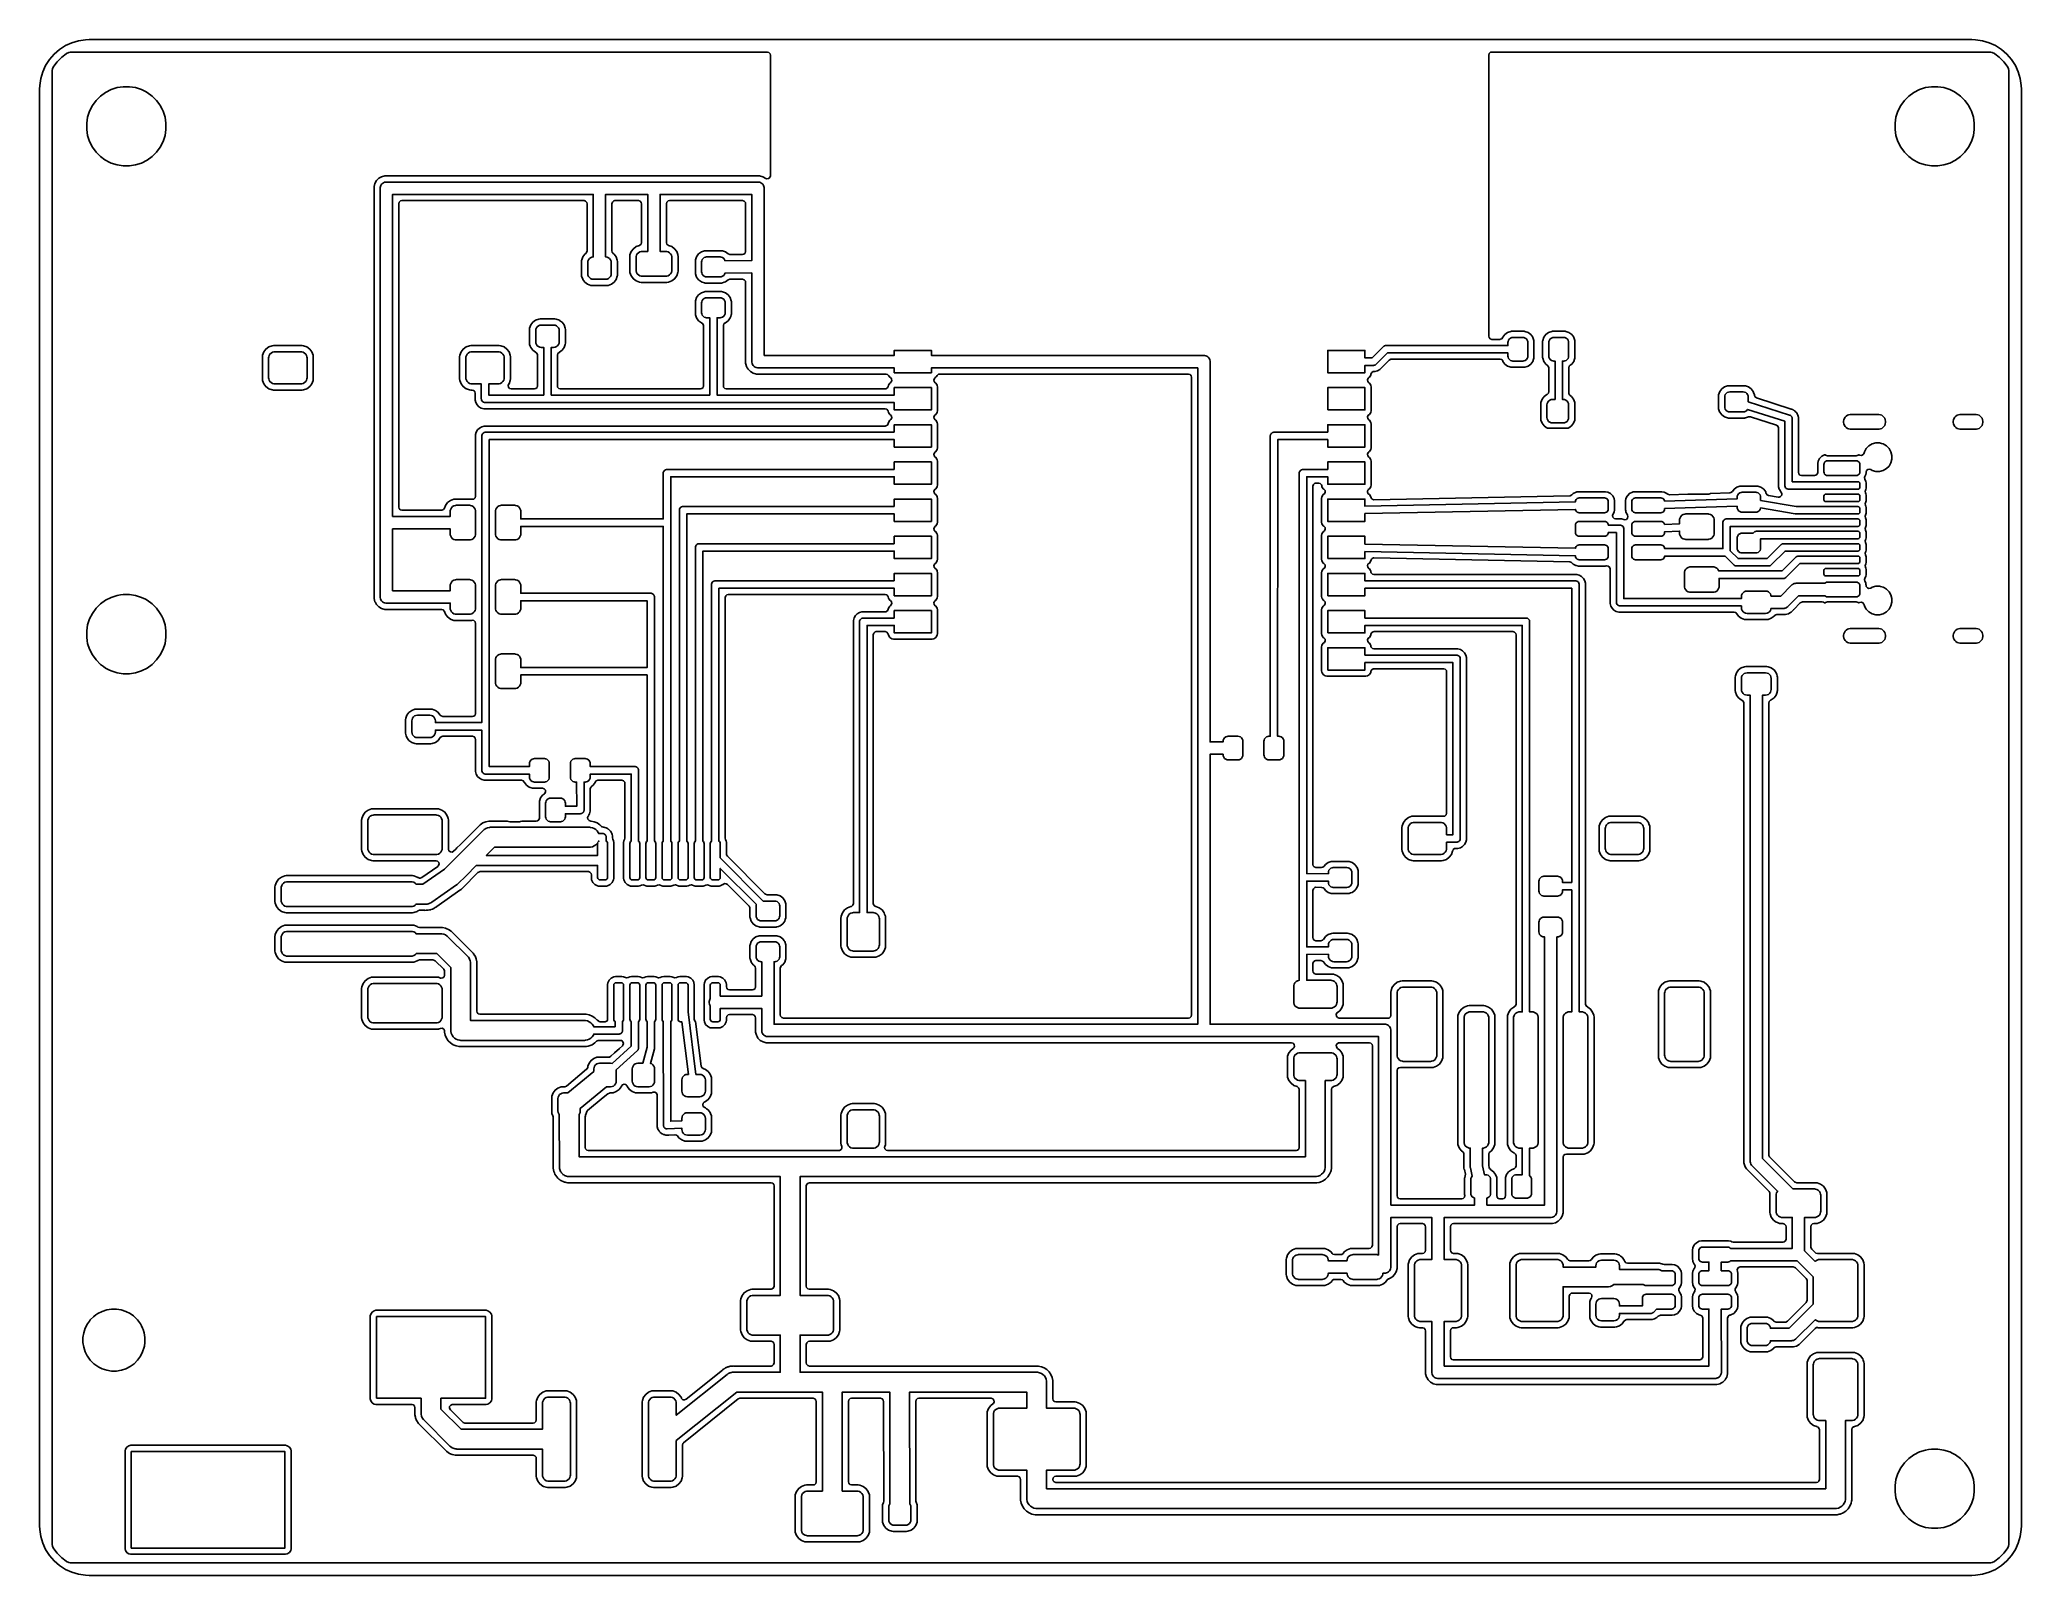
# Model space of a CAD drawing. Header units: millimetres. Extents: x 0 to 80, y 0 to 62.
import ezdxf

# ---------------------------------------------------------------- set-up
doc = ezdxf.new("R2010")
doc.units = ezdxf.units.MM
doc.layers.add('ABLATE', color=1, linetype='CONTINUOUS')

msp = doc.modelspace()

# ---------------------------------------------------------------- linework, layer by layer
at = {"layer": 'ABLATE'}
for points in [[(78.1429, 61.9975), (78.4257, 61.9568), (78.6998, 61.8763), (78.9597, 61.7576), (79.2001, 61.6031), (79.416, 61.416), (79.6031, 61.2001), (79.7576, 60.9597), (79.8763, 60.6998), (79.9568, 60.4257), (79.9975, 60.1429), (80, 60), (80, 2), (79.9975, 1.8571), (79.9568, 1.5743), (79.8763, 1.3002), (79.7576, 1.0403), (79.6031, 0.7999), (79.416, 0.584), (79.2001, 0.3969), (78.9597, 0.2424), (78.6998, 0.1237), (78.4257, 0.0432), (78.1429, 0.0025), (78, 0), (2, 0), (1.8571, 0.0025), (1.5743, 0.0432), (1.3002, 0.1237), (1.0403, 0.2424), (0.7999, 0.3969), (0.584, 0.584), (0.3969, 0.7999), (0.2424, 1.0403), (0.1237, 1.3002), (0.0432, 1.5743), (0.0025, 1.8571), (0, 2), (0, 60), (0.0025, 60.1429), (0.0432, 60.4257), (0.1237, 60.6998), (0.2424, 60.9597), (0.3969, 61.2001), (0.584, 61.416), (0.7999, 61.6031), (1.0403, 61.7576), (1.3002, 61.8763), (1.5743, 61.9568), (1.8571, 61.9975), (2, 62), (78, 62)], [(1.1821, 61.4848), (1.089, 61.434), (1.0741, 61.4244), (0.8942, 61.2897), (0.8808, 61.2781), (0.7219, 61.1192), (0.7103, 61.1058), (0.5756, 60.9259), (0.566, 60.911), (0.5152, 60.8179), (0.5, 60.7584), (0.5, 58.626), (0.5, 49.1979), (0.5, 38.126), (0.5, 9.5984), (0.5, 5.0247), (0.5, 1.2416), (0.5152, 1.1821), (0.566, 1.089), (0.5756, 1.0741), (0.7103, 0.8942), (0.7219, 0.8808), (0.8808, 0.7219), (0.8942, 0.7103), (1.0741, 0.5756), (1.089, 0.566), (1.1821, 0.5152), (1.2416, 0.5), (78.7584, 0.5), (78.8179, 0.5152), (78.911, 0.566), (78.9259, 0.5756), (79.1058, 0.7103), (79.1192, 0.7219), (79.2781, 0.8808), (79.2897, 0.8942), (79.4244, 1.0741), (79.434, 1.089), (79.4848, 1.1821), (79.5, 1.2416), (79.5, 60.7584), (79.4848, 60.8179), (79.434, 60.911), (79.4244, 60.9259), (79.2897, 61.1058), (79.2781, 61.1192), (79.1192, 61.2781), (79.1058, 61.2897), (78.9259, 61.4244), (78.911, 61.434), (78.8179, 61.4848), (78.7584, 61.5), (58.624, 61.5), (58.5725, 61.4888), (58.5197, 61.443), (58.5, 61.376), (58.5, 58.626), (58.5, 50.0245), (58.5112, 49.973), (58.557, 49.9202), (58.624, 49.9005), (58.9536, 49.9005), (58.965, 49.901), (59.03, 49.9268), (59.0707, 49.9835), (59.0722, 49.9879), (59.0722, 49.9879), (59.1529, 50.0971), (59.2621, 50.1778), (59.2621, 50.1778), (59.3903, 50.2226), (59.3903, 50.2226), (59.4207, 50.2255), (59.4207, 50.2255), (59.9293, 50.2255), (59.9293, 50.2255), (59.9597, 50.2226), (60.0879, 50.1778), (60.0879, 50.1778), (60.1971, 50.0971), (60.2778, 49.9879), (60.2804, 49.9803), (60.3226, 49.8597), (60.3226, 49.8597), (60.3255, 49.8293), (60.3255, 49.1707), (60.3226, 49.1403), (60.3226, 49.1403), (60.3084, 49.0995), (60.2778, 49.0121), (60.1971, 48.9029), (60.0879, 48.8222), (60.0439, 48.8068), (59.9597, 48.7774), (59.9597, 48.7774), (59.9293, 48.7745), (59.4207, 48.7745), (59.4207, 48.7745), (59.3903, 48.7774), (59.3048, 48.8073), (59.2621, 48.8222), (59.1529, 48.9029), (59.0722, 49.0121), (59.0722, 49.0121), (59.0722, 49.0121), (59.0707, 49.0165), (59.0664, 49.027), (59.0207, 49.0798), (58.9536, 49.0995), (54.569, 49.0995), (54.5426, 49.0967), (54.4813, 49.0632), (54.0976, 48.6795), (54.0063, 48.6268), (53.9044, 48.5995), (53.9044, 48.5995), (53.867, 48.5995), (53.8385, 48.5962), (53.7778, 48.5616), (53.7454, 48.4997), (53.736, 48.4523), (53.736, 48.4523), (53.6806, 48.3694), (53.6562, 48.3531), (53.6329, 48.3329), (53.6027, 48.2698), (53.6114, 48.2005), (53.6562, 48.1469), (53.6806, 48.1306), (53.736, 48.0477), (53.736, 48.0477), (53.7505, 47.9747), (53.7505, 47.9747), (53.7505, 47.9747), (53.7505, 47.3011), (53.7505, 47.0253), (53.736, 46.9523), (53.6806, 46.8694), (53.6562, 46.8531), (53.6329, 46.8329), (53.6027, 46.7698), (53.6114, 46.7005), (53.6562, 46.6469), (53.6806, 46.6306), (53.736, 46.5477), (53.736, 46.5477), (53.7505, 46.4747), (53.7505, 46.4747), (53.7505, 46.4747), (53.7505, 45.5253), (53.736, 45.4523), (53.6806, 45.3694), (53.6562, 45.3531), (53.6329, 45.3329), (53.6027, 45.2698), (53.6114, 45.2005), (53.6562, 45.1469), (53.6806, 45.1306), (53.7249, 45.0642), (53.736, 45.0477), (53.736, 45.0477), (53.7505, 44.9747), (53.7505, 44.9747), (53.7505, 44.9747), (53.7505, 44.0253), (53.736, 43.9523), (53.6806, 43.8694), (53.6562, 43.8531), (53.6329, 43.8329), (53.6278, 43.8224), (53.6192, 43.8145), (53.613, 43.7914), (53.6027, 43.7698), (53.6041, 43.7583), (53.6011, 43.747), (53.6084, 43.7242), (53.6114, 43.7005), (53.6189, 43.6916), (53.6224, 43.6805), (53.636, 43.6604), (53.6806, 43.6306), (53.736, 43.5477), (53.7458, 43.4983), (53.7599, 43.4775), (53.7976, 43.4414), (53.865, 43.4231), (61.7672, 43.5825), (61.7911, 43.5853), (61.8524, 43.6188), (61.9117, 43.678), (61.9117, 43.678), (61.9117, 43.678), (62.0247, 43.7356), (62.0409, 43.7382), (62.1185, 43.7505), (63.2065, 43.7505), (63.3003, 43.7356), (63.3365, 43.7172), (63.4133, 43.678), (63.4133, 43.678), (63.4133, 43.678), (63.503, 43.5883), (63.503, 43.5883), (63.5031, 43.5883), (63.5606, 43.4753), (63.5755, 43.3815), (63.5755, 43.0185), (63.5755, 43.0185), (63.5606, 42.9247), (63.5606, 42.9247), (63.5128, 42.8308), (63.5005, 42.7921), (63.5105, 42.723), (63.5562, 42.6702), (63.6233, 42.6505), (63.8527, 42.6505), (63.8527, 42.6505), (63.9546, 42.6232), (63.9546, 42.6232), (63.9624, 42.6211), (63.9628, 42.6223), (63.9847, 42.617), (64.0532, 42.6309), (64.1033, 42.6796), (64.1191, 42.7476), (64.0997, 42.8021), (64.1014, 42.803), (64.097, 42.8117), (64.0969, 42.8117), (64.0394, 42.9247), (64.0317, 42.973), (64.0245, 43.0185), (64.0245, 43.3815), (64.0394, 43.4753), (64.086, 43.5669), (64.0969, 43.5883), (64.097, 43.5883), (64.097, 43.5883), (64.1867, 43.678), (64.1867, 43.678), (64.1867, 43.678), (64.2997, 43.7356), (64.3159, 43.7382), (64.3935, 43.7505), (65.4815, 43.7505), (65.5753, 43.7356), (65.6115, 43.7172), (65.6883, 43.678), (65.6883, 43.678), (65.6883, 43.678), (65.7031, 43.6633), (65.727, 43.6447), (65.7946, 43.6271), (66.5401, 43.65), (67.35, 43.65), (67.3891, 43.6531), (67.4493, 43.6706), (67.4625, 43.6784), (68.2371, 43.7022), (68.2774, 43.7103), (68.333, 43.7525), (68.4029, 43.8471), (68.5121, 43.9278), (68.5121, 43.9278), (68.6403, 43.9726), (68.6403, 43.9726), (68.6707, 43.9755), (68.6707, 43.9755), (69.3293, 43.9755), (69.3293, 43.9755), (69.3597, 43.9726), (69.4879, 43.9278), (69.4879, 43.9278), (69.5971, 43.8471), (69.6778, 43.7379), (69.6903, 43.7022), (69.6993, 43.6765), (69.7326, 43.626), (69.7954, 43.5953), (70.1868, 43.5283), (70.2166, 43.5269), (70.282, 43.5513), (70.3239, 43.6072), (70.3289, 43.6769), (70.2954, 43.7382), (70.2795, 43.7541), (70.2704, 43.7698), (70.2302, 43.8395), (70.2268, 43.8454), (70.2268, 43.8454), (70.2247, 43.8531), (70.1995, 43.9473), (70.1995, 44.0527), (70.1995, 46.3177), (70.1986, 46.3322), (70.1712, 46.3965), (70.1134, 46.4357), (69.0652, 46.7727), (69.0561, 46.7752), (68.9863, 46.7716), (68.8597, 46.7274), (68.8536, 46.7268), (68.8293, 46.7245), (68.1707, 46.7245), (68.1707, 46.7245), (68.1403, 46.7274), (68.0548, 46.7573), (68.0121, 46.7722), (67.9029, 46.8529), (67.8222, 46.9621), (67.8173, 46.9762), (67.7774, 47.0903), (67.7774, 47.0903), (67.7745, 47.1207), (67.7745, 47.6293), (67.7774, 47.6597), (67.7774, 47.6597), (67.8222, 47.7879), (67.8222, 47.7879), (67.9029, 47.8971), (68.0121, 47.9778), (68.0121, 47.9778), (68.1403, 48.0226), (68.1403, 48.0226), (68.1707, 48.0255), (68.1707, 48.0255), (68.8293, 48.0255), (68.8293, 48.0255), (68.8597, 48.0226), (68.9879, 47.9778), (68.9879, 47.9778), (69.0971, 47.8971), (69.1778, 47.7879), (69.189, 47.7558), (69.2226, 47.6597), (69.2226, 47.6597), (69.2243, 47.6419), (69.2246, 47.6389), (69.252, 47.5746), (69.3098, 47.5354), (70.7103, 47.0852), (70.7161, 47.0835), (70.7546, 47.0732), (70.7621, 47.0701), (70.7621, 47.0702), (70.7655, 47.0688), (70.7654, 47.0686), (70.7728, 47.0652), (70.8062, 47.0436), (70.8114, 47.0404), (70.8459, 47.0205), (70.8524, 47.0155), (70.8524, 47.0156), (70.8553, 47.0134), (70.8552, 47.0133), (70.8614, 47.008), (70.8881, 46.9785), (70.8923, 46.9741), (70.9141, 46.9523), (70.9205, 46.9459), (70.9254, 46.9395), (70.9255, 46.9396), (70.9277, 46.9366), (70.9276, 46.9365), (70.9322, 46.9299), (70.9504, 46.8944), (70.9533, 46.8891), (70.9647, 46.8694), (70.9732, 46.8546), (70.9763, 46.8471), (70.9764, 46.8471), (70.9778, 46.8437), (70.9776, 46.8437), (70.9804, 46.8361), (70.9804, 46.836), (70.9888, 46.7971), (70.9902, 46.7912), (71.0005, 46.7527), (71.0005, 46.7527), (71.0016, 46.7447), (71.0017, 46.7447), (71.0021, 46.7411), (71.0019, 46.7411), (71.0026, 46.733), (71.001, 46.7005), (71.0007, 46.6932), (71.0005, 46.6871), (71.0005, 44.5245), (71.0117, 44.473), (71.0575, 44.4202), (71.1245, 44.4005), (71.6555, 44.4005), (71.707, 44.4117), (71.7598, 44.4575), (71.7795, 44.5245), (71.7795, 44.8815), (71.7944, 44.9753), (71.8397, 45.0642), (71.8519, 45.0883), (71.852, 45.0883), (71.852, 45.0883), (71.9417, 45.178), (71.9417, 45.178), (71.9417, 45.178), (72.0547, 45.2356), (72.0675, 45.2377), (72.081, 45.2398), (72.0928, 45.2279), (72.1372, 45.2062), (72.18, 45.2), (73.33, 45.2), (73.3728, 45.2062), (73.4172, 45.2279), (73.429, 45.2398), (73.4553, 45.2356), (73.4553, 45.2356), (73.4724, 45.2269), (73.4799, 45.2234), (73.5493, 45.2151), (73.6121, 45.2457), (73.6485, 45.3053), (73.6508, 45.314), (73.6637, 45.3621), (73.7395, 45.4934), (73.7395, 45.4934), (73.8466, 45.6005), (73.8466, 45.6005), (73.9779, 45.6763), (74.1242, 45.7155), (74.2758, 45.7155), (74.349, 45.6959), (74.4221, 45.6763), (74.4878, 45.6384), (74.5534, 45.6005), (74.6605, 45.4934), (74.7363, 45.3621), (74.7755, 45.2158), (74.7755, 45.0642), (74.7363, 44.9179), (74.6605, 44.7866), (74.5534, 44.6795), (74.4221, 44.6037), (74.2758, 44.5645), (74.2758, 44.5645), (74.1242, 44.5645), (74.1242, 44.5645), (73.9779, 44.6037), (73.9779, 44.6037), (73.9779, 44.6037), (73.9165, 44.6391), (73.8721, 44.6545), (73.803, 44.6446), (73.7502, 44.5988), (73.7305, 44.5318), (73.7305, 44.5185), (73.7305, 44.5185), (73.7305, 44.5185), (73.7156, 44.4247), (73.7156, 44.4247), (73.7156, 44.4247), (73.709, 44.4117), (73.6833, 44.3612), (73.6709, 44.3216), (73.6814, 44.2525), (73.7243, 44.1605), (73.7305, 44.1131), (73.7305, 43.8869), (73.7243, 43.8395), (73.707, 43.8024), (73.6965, 43.7667), (73.707, 43.6976), (73.7243, 43.6605), (73.7305, 43.6131), (73.7305, 43.3869), (73.7243, 43.3395), (73.707, 43.3024), (73.6965, 43.2667), (73.707, 43.1976), (73.7094, 43.1923), (73.7243, 43.1605), (73.7305, 43.1131), (73.7305, 42.8869), (73.7243, 42.8395), (73.707, 42.8024), (73.6965, 42.7667), (73.707, 42.6976), (73.7243, 42.6605), (73.7305, 42.6131), (73.7305, 42.3869), (73.7243, 42.3395), (73.707, 42.3024), (73.6965, 42.2667), (73.707, 42.1976), (73.7243, 42.1605), (73.7305, 42.1131), (73.7305, 41.8869), (73.7243, 41.8395), (73.707, 41.8024), (73.6965, 41.7667), (73.707, 41.6976), (73.7094, 41.6925), (73.7243, 41.6605), (73.7305, 41.6131), (73.7305, 41.3869), (73.7243, 41.3395), (73.707, 41.3024), (73.6965, 41.2667), (73.707, 41.1976), (73.7243, 41.1605), (73.7305, 41.1131), (73.7305, 40.8869), (73.7243, 40.8395), (73.707, 40.8024), (73.6965, 40.7667), (73.707, 40.6976), (73.7243, 40.6605), (73.7305, 40.6131), (73.7305, 40.3869), (73.7243, 40.3395), (73.6814, 40.2475), (73.6704, 40.2075), (73.6833, 40.1388), (73.7156, 40.0753), (73.7263, 40.008), (73.7305, 39.9815), (73.7305, 39.9682), (73.7394, 39.9222), (73.7826, 39.8672), (73.8486, 39.8444), (73.9165, 39.8609), (73.9779, 39.8963), (73.9779, 39.8963), (73.9779, 39.8963), (73.9779, 39.8963), (74.1242, 39.9355), (74.2758, 39.9355), (74.3127, 39.9256), (74.4221, 39.8963), (74.4724, 39.8672), (74.5534, 39.8205), (74.6605, 39.7134), (74.7363, 39.5821), (74.7755, 39.4358), (74.7755, 39.2842), (74.7363, 39.1379), (74.6605, 39.0066), (74.5534, 38.8995), (74.4221, 38.8237), (74.2758, 38.7845), (74.2758, 38.7845), (74.1242, 38.7845), (74.1242, 38.7845), (73.9779, 38.8237), (73.8466, 38.8995), (73.7395, 39.0066), (73.6859, 39.0995), (73.6637, 39.1379), (73.6508, 39.186), (73.6485, 39.1947), (73.6461, 39.2026), (73.6058, 39.2597), (73.5411, 39.286), (73.4724, 39.2731), (73.4553, 39.2644), (73.429, 39.2602), (73.4172, 39.2721), (73.3728, 39.2938), (73.33, 39.3), (72.18, 39.3), (72.1372, 39.2938), (72.0928, 39.2721), (72.081, 39.2602), (72.0547, 39.2644), (72.0122, 39.286), (71.9559, 39.2995), (71.1632, 39.2995), (71.1354, 39.2963), (71.0744, 39.2621), (70.8096, 38.9906), (70.801, 38.9807), (70.8005, 38.9802), (70.8005, 38.9802), (70.7565, 38.9362), (70.7557, 38.9354), (70.7122, 38.8908), (70.7095, 38.8892), (70.7073, 38.887), (70.6529, 38.8556), (70.5989, 38.8235), (70.5959, 38.8227), (70.5932, 38.8211), (70.5326, 38.8049), (70.4721, 38.7879), (70.4689, 38.7878), (70.4659, 38.787), (70.4031, 38.787), (70.3403, 38.7862), (70.3403, 38.7862), (70.3396, 38.7862), (70.3264, 38.787), (70.1248, 38.787), (70.0815, 38.7792), (70.0255, 38.7373), (70.0147, 38.7228), (70.0147, 38.7228), (70.0147, 38.7228), (69.9052, 38.6409), (69.9052, 38.6409), (69.7771, 38.5931), (69.7205, 38.587), (68.8795, 38.587), (68.8229, 38.5931), (68.6948, 38.6409), (68.5853, 38.7228), (68.5138, 38.8183), (68.4996, 38.8373), (68.4674, 38.8673), (68.4003, 38.887), (67.5564, 38.887), (67.55, 38.8875), (66.65, 38.8875), (66.6436, 38.887), (63.8527, 38.887), (63.7473, 38.887), (63.6454, 38.9143), (63.5541, 38.967), (63.4795, 39.0416), (63.4268, 39.1329), (63.3995, 39.2348), (63.3995, 40.6349), (63.3995, 40.6367), (63.3788, 40.7034), (63.3254, 40.7484), (63.2561, 40.7574), (63.2311, 40.7534), (63.2065, 40.7495), (63.2065, 40.7495), (62.1185, 40.7495), (62.1185, 40.7495), (62.0247, 40.7644), (62.0139, 40.7698), (61.9117, 40.822), (61.9117, 40.822), (61.9117, 40.822), (61.8524, 40.8812), (61.8339, 40.8965), (61.7672, 40.9175), (53.865, 41.0769), (53.834, 41.0736), (53.8246, 41.0682), (53.8137, 41.0669), (53.7947, 41.0513), (53.7733, 41.039), (53.7683, 41.0294), (53.7599, 41.0225), (53.7458, 41.0017), (53.736, 40.9523), (53.6806, 40.8694), (53.636, 40.8396), (53.6224, 40.8195), (53.6027, 40.7698), (53.6114, 40.7005), (53.6562, 40.6469), (53.6806, 40.6306), (53.7256, 40.5632), (53.736, 40.5477), (53.736, 40.5477), (53.7454, 40.5003), (53.7542, 40.473), (53.8, 40.4202), (53.867, 40.4005), (62.0527, 40.4005), (62.0527, 40.4005), (62.1546, 40.3732), (62.2459, 40.3205), (62.3205, 40.2459), (62.3732, 40.1546), (62.4005, 40.0527), (62.4005, 40.0527), (62.4005, 30.1979), (62.4005, 23.5479), (62.4005, 23.0641), (62.4008, 23.0553), (62.4252, 22.9898), (62.4812, 22.948), (62.4923, 22.9438), (62.4923, 22.9438), (62.4923, 22.9438), (62.6075, 22.8575), (62.6075, 22.8575), (62.6938, 22.7423), (62.6938, 22.7423), (62.7421, 22.6129), (62.7441, 22.6075), (62.7505, 22.5479), (62.7505, 17.4521), (62.7441, 17.3925), (62.6938, 17.2577), (62.6075, 17.1425), (62.4923, 17.0562), (62.3575, 17.0059), (62.2979, 16.9995), (61.7021, 16.9995), (61.6425, 17.0059), (61.6425, 17.0059), (61.6378, 17.0064), (61.573, 16.9959), (61.5202, 16.9502), (61.5005, 16.8831), (61.5005, 14.6341), (61.4664, 14.5068), (61.4005, 14.3927), (61.3073, 14.2995), (61.1932, 14.2336), (61.0659, 14.1995), (61.0659, 14.1995), (57.0745, 14.1995), (57.023, 14.1883), (56.9702, 14.1425), (56.9505, 14.0755), (56.9505, 13.1245), (56.9617, 13.073), (57.0075, 13.0202), (57.0745, 13.0005), (57.1979, 13.0005), (57.1979, 13.0005), (57.1979, 13.0005), (57.1979, 13.0005), (57.2575, 12.9941), (57.2575, 12.9941), (57.3923, 12.9438), (57.3923, 12.9438), (57.5075, 12.8575), (57.5075, 12.8575), (57.5938, 12.7423), (57.5938, 12.7423), (57.6395, 12.6199), (57.6441, 12.6075), (57.6505, 12.5479), (57.6505, 12.5479), (57.6505, 10.4521), (57.6441, 10.3925), (57.5938, 10.2577), (57.5075, 10.1425), (57.3923, 10.0562), (57.2575, 10.0059), (57.1979, 9.9995), (57.1979, 9.9995), (57.0745, 9.9995), (57.023, 9.9883), (56.9702, 9.9425), (56.9505, 9.8755), (56.9505, 8.8245), (56.9617, 8.773), (57.0075, 8.7202), (57.0745, 8.7005), (67.015, 8.7005), (67.0666, 8.7118), (67.1193, 8.7576), (67.139, 8.8246), (67.1376, 10.3867), (67.133, 10.4198), (67.0961, 10.4792), (67.033, 10.5091), (66.9997, 10.5144), (66.9997, 10.5144), (66.8867, 10.5719), (66.8867, 10.572), (66.8867, 10.572), (66.797, 10.6617), (66.797, 10.6617), (66.797, 10.6617), (66.7394, 10.7747), (66.7353, 10.8003), (66.7245, 10.8685), (66.7245, 11.2315), (66.7394, 11.3253), (66.797, 11.4383), (66.8027, 11.4462), (66.802, 11.4468), (66.8244, 11.4817), (66.8294, 11.5514), (66.8013, 11.6028), (66.8027, 11.6038), (66.797, 11.6117), (66.797, 11.6117), (66.7394, 11.7247), (66.7344, 11.7562), (66.7245, 11.8185), (66.7245, 12.1815), (66.7394, 12.2753), (66.7948, 12.3841), (66.797, 12.3883), (66.797, 12.3883), (66.8027, 12.3962), (66.802, 12.3968), (66.8244, 12.4317), (66.8294, 12.5014), (66.8013, 12.5528), (66.8027, 12.5538), (66.797, 12.5617), (66.797, 12.5617), (66.7394, 12.6747), (66.7342, 12.7075), (66.7245, 12.7685), (66.7245, 13.1315), (66.7394, 13.2253), (66.797, 13.3383), (66.797, 13.3383), (66.8867, 13.428), (66.8867, 13.428), (66.8867, 13.4281), (66.9997, 13.4856), (67.0125, 13.4877), (67.0935, 13.5005), (68.1815, 13.5005), (68.2753, 13.4856), (68.3178, 13.464), (68.3741, 13.4505), (70.3755, 13.4505), (70.427, 13.4617), (70.4798, 13.5075), (70.4995, 13.5745), (70.4995, 14.0755), (70.4883, 14.127), (70.4425, 14.1798), (70.3755, 14.1995), (70.3021, 14.1995), (70.2425, 14.2059), (70.1526, 14.2394), (70.1077, 14.2562), (70.1077, 14.2562), (69.9925, 14.3425), (69.9925, 14.3425), (69.9062, 14.4577), (69.9062, 14.4577), (69.8559, 14.5925), (69.8495, 14.6521), (69.8495, 14.6521), (69.8495, 15.3979), (69.8495, 15.3979), (69.8499, 15.4019), (69.8478, 15.4415), (69.8143, 15.5029), (68.8995, 16.4177), (68.8995, 16.4177), (68.8525, 16.4991), (68.8336, 16.5318), (68.7995, 16.6591), (68.7995, 35.2157), (68.7992, 35.2246), (68.7748, 35.29), (68.7188, 35.3319), (68.6948, 35.3409), (68.5853, 35.4228), (68.5034, 35.5323), (68.4969, 35.5495), (68.4556, 35.6604), (68.4495, 35.717), (68.4495, 35.717), (68.4495, 36.258), (68.4556, 36.3146), (68.5034, 36.4427), (68.5853, 36.5522), (68.6948, 36.6341), (68.8229, 36.6819), (68.8795, 36.688), (68.8795, 36.688), (69.7205, 36.688), (69.7771, 36.6819), (69.7771, 36.6819), (69.7771, 36.6819), (69.9052, 36.6341), (69.9052, 36.6341), (69.9092, 36.6311), (70.0147, 36.5522), (70.0966, 36.4427), (70.124, 36.3694), (70.1444, 36.3146), (70.146, 36.2995), (70.1505, 36.258), (70.1505, 35.717), (70.1505, 35.717), (70.1505, 35.717), (70.1467, 35.6816), (70.1444, 35.6604), (70.0966, 35.5323), (70.0147, 35.4228), (69.9052, 35.3409), (69.8811, 35.3319), (69.873, 35.3285), (69.8202, 35.2828), (69.8005, 35.2157), (69.8005, 16.9837), (69.8033, 16.9573), (69.8368, 16.896), (70.846, 15.8868), (70.8666, 15.8702), (70.9337, 15.8505), (71.6979, 15.8505), (71.6979, 15.8505), (71.6979, 15.8505), (71.6979, 15.8505), (71.7575, 15.8441), (71.7575, 15.8441), (71.8923, 15.7938), (71.8923, 15.7938), (72.0075, 15.7075), (72.0075, 15.7075), (72.0938, 15.5923), (72.0938, 15.5923), (72.0938, 15.5923), (72.1441, 15.4575), (72.1505, 15.3979), (72.1505, 14.6521), (72.1441, 14.5925), (72.0938, 14.4577), (72.0075, 14.3425), (71.8923, 14.2562), (71.7575, 14.2059), (71.6979, 14.1995), (71.6979, 14.1995), (71.6245, 14.1995), (71.573, 14.1883), (71.5202, 14.1425), (71.5005, 14.0755), (71.5005, 13.2587), (71.5033, 13.2323), (71.5368, 13.171), (71.6746, 13.0332), (71.7067, 13.01), (71.7755, 12.9976), (71.8021, 13.0005), (71.8021, 13.0005), (73.1979, 13.0005), (73.1979, 13.0005), (73.1979, 13.0005), (73.1979, 13.0005), (73.2575, 12.9941), (73.2575, 12.9941), (73.3923, 12.9438), (73.3923, 12.9438), (73.5075, 12.8575), (73.5075, 12.8575), (73.5938, 12.7423), (73.5938, 12.7423), (73.6395, 12.6199), (73.6441, 12.6075), (73.6505, 12.5479), (73.6505, 10.4521), (73.6441, 10.3925), (73.5938, 10.2577), (73.5075, 10.1425), (73.3923, 10.0562), (73.2575, 10.0059), (73.1979, 9.9995), (71.8021, 9.9995), (71.7755, 10.0024), (71.7359, 10.0002), (71.6746, 9.9668), (71.0323, 9.3245), (70.9182, 9.2586), (70.7909, 9.2245), (70.7909, 9.2245), (70.0998, 9.2245), (70.0565, 9.2167), (70.0005, 9.1748), (69.9897, 9.1603), (69.9897, 9.1603), (69.9897, 9.1603), (69.8802, 9.0784), (69.8802, 9.0784), (69.7521, 9.0306), (69.6955, 9.0245), (69.1045, 9.0245), (69.0479, 9.0306), (68.9198, 9.0784), (68.8103, 9.1603), (68.7284, 9.2698), (68.708, 9.3245), (68.6806, 9.3979), (68.6745, 9.4545), (68.6745, 9.4545), (68.6745, 9.9955), (68.6806, 10.0521), (68.7284, 10.1802), (68.8103, 10.2897), (68.9198, 10.3716), (69.0479, 10.4194), (69.1045, 10.4255), (69.1045, 10.4255), (69.6955, 10.4255), (69.7521, 10.4194), (69.7521, 10.4194), (69.7521, 10.4194), (69.8802, 10.3716), (69.8802, 10.3716), (69.8802, 10.3716), (69.9897, 10.2897), (69.9897, 10.2897), (70.0005, 10.2752), (70.0328, 10.2452), (70.0998, 10.2255), (70.4663, 10.2255), (70.4927, 10.2283), (70.554, 10.2618), (71.3132, 11.021), (71.3298, 11.0416), (71.3495, 11.1087), (71.3495, 11.8913), (71.3467, 11.9177), (71.3132, 11.979), (70.879, 12.4132), (70.8584, 12.4298), (70.7913, 12.4495), (68.6492, 12.4495), (68.6092, 12.4429), (68.5521, 12.4026), (68.5259, 12.3379), (68.5357, 12.2856), (68.5326, 12.2846), (68.5356, 12.2753), (68.5356, 12.2753), (68.5505, 12.1815), (68.5505, 11.8185), (68.5505, 11.8185), (68.5356, 11.7247), (68.5356, 11.7247), (68.5356, 11.7247), (68.478, 11.6117), (68.478, 11.6117), (68.4723, 11.6038), (68.473, 11.6032), (68.4506, 11.5683), (68.4456, 11.4986), (68.4737, 11.4472), (68.4723, 11.4462), (68.478, 11.4383), (68.478, 11.4383), (68.5356, 11.3253), (68.5505, 11.2315), (68.5505, 10.8685), (68.5505, 10.8685), (68.5356, 10.7747), (68.5356, 10.7747), (68.5356, 10.7747), (68.478, 10.6617), (68.3883, 10.5719), (68.2753, 10.5144), (68.2432, 10.5093), (68.211, 10.4995), (68.1582, 10.4537), (68.1386, 10.3867), (68.1404, 8.2744), (68.1405, 8.2735), (68.1405, 8.2659), (68.1405, 8.2007), (68.1406, 8.1345), (68.1406, 8.1345), (68.1405, 8.1345), (68.1405, 8.1341), (68.1405, 8.1341), (68.1235, 8.0708), (68.1066, 8.0072), (68.1064, 8.007), (68.1064, 8.0068), (68.0733, 7.9495), (68.0408, 7.893), (68.0406, 7.8929), (68.0405, 7.8927), (67.9936, 7.8458), (67.9477, 7.7998), (67.9477, 7.7998), (67.9475, 7.7996), (67.9473, 7.7995), (67.9473, 7.7995), (67.8902, 7.7665), (67.8901, 7.7665), (67.8901, 7.7665), (67.8336, 7.7338), (67.8336, 7.7338), (67.8334, 7.7337), (67.8332, 7.7336), (67.8332, 7.7336), (67.7695, 7.7166), (67.7063, 7.6996), (67.7063, 7.6996), (67.7062, 7.6995), (67.7062, 7.6995), (67.7059, 7.6995), (67.7059, 7.6995), (67.6404, 7.6995), (67.5745, 7.6994), (67.5745, 7.6994), (67.567, 7.6994), (67.566, 7.6995), (56.3841, 7.6995), (56.2568, 7.7336), (56.2565, 7.7338), (56.1999, 7.7665), (56.1427, 7.7995), (56.0495, 7.8927), (55.9935, 7.9897), (55.9836, 8.0068), (55.9495, 8.1341), (55.9495, 9.8755), (55.9383, 9.927), (55.8925, 9.9798), (55.8255, 9.9995), (55.7021, 9.9995), (55.6425, 10.0059), (55.5526, 10.0394), (55.5077, 10.0562), (55.5077, 10.0562), (55.3925, 10.1425), (55.3925, 10.1425), (55.3062, 10.2577), (55.3062, 10.2577), (55.2559, 10.3925), (55.2495, 10.4521), (55.2495, 10.4521), (55.2495, 12.5479), (55.2495, 12.5479), (55.251, 12.5617), (55.2559, 12.6075), (55.3062, 12.7423), (55.3062, 12.7423), (55.3925, 12.8575), (55.3925, 12.8575), (55.5077, 12.9438), (55.5077, 12.9438), (55.6425, 12.9941), (55.7021, 13.0005), (55.7021, 13.0005), (55.8255, 13.0005), (55.877, 13.0117), (55.9298, 13.0575), (55.9495, 13.1245), (55.9495, 14.0755), (55.9383, 14.127), (55.8925, 14.1798), (55.8255, 14.1995), (54.9245, 14.1995), (54.873, 14.1883), (54.8202, 14.1425), (54.8005, 14.0755), (54.8005, 12.3841), (54.7664, 12.2568), (54.7005, 12.1427), (54.6073, 12.0495), (54.4932, 11.9836), (54.4659, 11.9763), (54.4546, 11.9727), (54.3987, 11.9308), (54.3325, 11.8425), (54.2173, 11.7562), (54.0825, 11.7059), (54.0229, 11.6995), (52.9771, 11.6995), (52.9244, 11.7052), (52.9175, 11.7059), (52.9175, 11.7059), (52.7827, 11.7562), (52.7827, 11.7562), (52.6675, 11.8425), (52.6675, 11.8425), (52.6675, 11.8425), (52.6245, 11.8998), (52.5923, 11.9298), (52.5252, 11.9495), (52.2748, 11.9495), (52.2314, 11.9417), (52.1755, 11.8998), (52.1592, 11.8781), (52.1325, 11.8425), (52.0173, 11.7562), (51.8825, 11.7059), (51.8229, 11.6995), (50.7771, 11.6995), (50.7244, 11.7052), (50.7175, 11.7059), (50.7175, 11.7059), (50.5827, 11.7562), (50.5827, 11.7562), (50.4675, 11.8425), (50.4675, 11.8425), (50.3812, 11.9577), (50.3812, 11.9577), (50.3309, 12.0925), (50.3245, 12.1521), (50.3245, 12.1521), (50.3245, 12.7479), (50.3245, 12.7479), (50.3245, 12.7479), (50.3309, 12.8075), (50.3429, 12.8397), (50.3812, 12.9423), (50.3812, 12.9423), (50.4675, 13.0575), (50.4675, 13.0575), (50.5827, 13.1438), (50.5827, 13.1438), (50.7175, 13.1941), (50.7771, 13.2005), (50.7771, 13.2005), (51.8229, 13.2005), (51.8229, 13.2005), (51.8229, 13.2005), (51.8229, 13.2005), (51.8825, 13.1941), (51.8825, 13.1941), (52.0173, 13.1438), (52.0173, 13.1438), (52.1119, 13.073), (52.1325, 13.0575), (52.1449, 13.041), (52.1755, 13.0002), (52.2077, 12.9702), (52.2748, 12.9505), (52.5252, 12.9505), (52.5686, 12.9583), (52.6245, 13.0002), (52.6675, 13.0575), (52.6675, 13.0575), (52.7827, 13.1438), (52.7827, 13.1438), (52.9175, 13.1941), (52.9771, 13.2005), (52.9771, 13.2005), (53.6755, 13.2005), (53.727, 13.2117), (53.7798, 13.2575), (53.7995, 13.3245), (53.7995, 21.3755), (53.7883, 21.427), (53.7425, 21.4798), (53.6755, 21.4995), (52.4651, 21.4995), (52.4387, 21.4967), (52.3774, 21.4632), (52.3439, 21.4019), (52.3489, 21.3322), (52.3908, 21.2762), (52.4825, 21.2075), (52.4825, 21.2075), (52.5688, 21.0923), (52.5688, 21.0923), (52.5688, 21.0923), (52.6191, 20.9575), (52.6255, 20.8979), (52.6255, 20.1771), (52.6191, 20.1175), (52.5688, 19.9827), (52.4825, 19.8675), (52.3673, 19.7812), (52.3101, 19.7599), (52.2312, 19.7304), (52.223, 19.727), (52.1702, 19.6813), (52.1505, 19.6142), (52.1505, 16.4359), (52.1337, 16.3514), (52.1255, 16.3103), (52.0765, 16.1919), (52.0053, 16.0853), (51.9147, 15.9947), (51.8081, 15.9235), (51.6897, 15.8745), (51.6486, 15.8663), (51.5641, 15.8495), (31.0745, 15.8495), (31.023, 15.8383), (30.9702, 15.7925), (30.9505, 15.7255), (30.9505, 11.6745), (30.9617, 11.623), (31.0075, 11.5702), (31.0745, 11.5505), (31.8479, 11.5505), (31.8479, 11.5505), (31.8479, 11.5505), (31.8479, 11.5505), (31.9075, 11.5441), (31.9075, 11.5441), (32.0423, 11.4938), (32.0423, 11.4938), (32.1575, 11.4075), (32.1575, 11.4075), (32.2438, 11.2923), (32.2438, 11.2923), (32.2906, 11.167), (32.2941, 11.1575), (32.3005, 11.0979), (32.3005, 9.9021), (32.2941, 9.8425), (32.2438, 9.7077), (32.1575, 9.5925), (32.0423, 9.5062), (31.9075, 9.4559), (31.8479, 9.4495), (31.8479, 9.4495), (31.0745, 9.4495), (31.023, 9.4383), (30.9702, 9.3925), (30.9505, 9.3255), (30.9505, 8.5745), (30.9617, 8.523), (31.0075, 8.4702), (31.0745, 8.4505), (34.7199, 8.4505), (34.72, 8.4505), (34.7888, 8.4506), (34.7901, 8.4505), (40.3141, 8.4505), (40.3141, 8.4505), (40.4397, 8.4255), (40.4397, 8.4255), (40.5581, 8.3765), (40.5581, 8.3765), (40.6647, 8.3053), (40.6647, 8.3053), (40.7553, 8.2147), (40.7553, 8.2147), (40.8265, 8.1081), (40.8265, 8.1081), (40.8265, 8.1081), (40.8755, 7.9897), (40.8755, 7.9897), (40.8755, 7.9897), (40.9005, 7.8641), (40.9005, 7.1245), (40.9117, 7.073), (40.9575, 7.0202), (41.0245, 7.0005), (41.7979, 7.0005), (41.7979, 7.0005), (41.7979, 7.0005), (41.7979, 7.0005), (41.8575, 6.9941), (41.8575, 6.9941), (41.9923, 6.9438), (41.9923, 6.9438), (42.1075, 6.8575), (42.1075, 6.8575), (42.1938, 6.7423), (42.1938, 6.7423), (42.1938, 6.7423), (42.2441, 6.6075), (42.2505, 6.5479), (42.2505, 4.4521), (42.2441, 4.3925), (42.1938, 4.2577), (42.1075, 4.1425), (41.9923, 4.0562), (41.8575, 4.0059), (41.7979, 3.9995), (41.7979, 3.9995), (41.0245, 3.9995), (40.973, 3.9883), (40.9202, 3.9425), (40.9005, 3.8755), (40.9005, 3.8745), (40.9117, 3.823), (40.9575, 3.7702), (41.0245, 3.7505), (71.7255, 3.7505), (71.777, 3.7617), (71.8298, 3.8075), (71.8495, 3.8745), (71.8495, 5.883), (71.8431, 5.9222), (71.8033, 5.9796), (71.7495, 6.0018), (71.7501, 6.0041), (71.7425, 6.0059), (71.6077, 6.0562), (71.6077, 6.0562), (71.4925, 6.1425), (71.4925, 6.1425), (71.4062, 6.2577), (71.4062, 6.2577), (71.3559, 6.3925), (71.3495, 6.4521), (71.3495, 6.4521), (71.3495, 8.5479), (71.3495, 8.5479), (71.3495, 8.5479), (71.3559, 8.6075), (71.4062, 8.7423), (71.4062, 8.7423), (71.4925, 8.8575), (71.4925, 8.8575), (71.6077, 8.9438), (71.6077, 8.9438), (71.7425, 8.9941), (71.8021, 9.0005), (71.8021, 9.0005), (73.1979, 9.0005), (73.1979, 9.0005), (73.1979, 9.0005), (73.1979, 9.0005), (73.2575, 8.9941), (73.2575, 8.9941), (73.3923, 8.9438), (73.3923, 8.9438), (73.5075, 8.8575), (73.5075, 8.8575), (73.5938, 8.7423), (73.5938, 8.7423), (73.615, 8.6854), (73.6441, 8.6075), (73.6505, 8.5479), (73.6505, 6.4521), (73.6441, 6.3925), (73.5938, 6.2577), (73.5075, 6.1425), (73.3923, 6.0562), (73.2575, 6.0059), (73.2575, 6.0059), (73.2575, 6.0059), (73.2499, 6.0041), (73.2501, 6.0033), (73.223, 5.9958), (73.1702, 5.9501), (73.1505, 5.883), (73.1505, 3.626), (73.1505, 3.0359), (73.1416, 2.9911), (73.1255, 2.9103), (73.0765, 2.7919), (73.0053, 2.6853), (72.9147, 2.5947), (72.8081, 2.5235), (72.6897, 2.4745), (72.6486, 2.4663), (72.5641, 2.4495), (40.1859, 2.4495), (40.1859, 2.4495), (40.0603, 2.4745), (40.0603, 2.4745), (40.0603, 2.4745), (39.9419, 2.5235), (39.9419, 2.5235), (39.9419, 2.5235), (39.8353, 2.5947), (39.8353, 2.5947), (39.7447, 2.6853), (39.7447, 2.6853), (39.6735, 2.7919), (39.6735, 2.7919), (39.6245, 2.9103), (39.6245, 2.9103), (39.5995, 3.0359), (39.5995, 3.0359), (39.5995, 3.0359), (39.5995, 3.8755), (39.5883, 3.927), (39.5425, 3.9798), (39.4755, 3.9995), (38.7021, 3.9995), (38.6494, 4.0052), (38.6425, 4.0059), (38.6425, 4.0059), (38.5077, 4.0562), (38.5077, 4.0562), (38.3925, 4.1425), (38.3925, 4.1425), (38.3062, 4.2577), (38.3062, 4.2577), (38.2559, 4.3925), (38.2495, 4.4521), (38.2495, 4.4521), (38.2495, 6.5479), (38.2495, 6.5479), (38.2495, 6.5479), (38.2559, 6.6075), (38.3062, 6.7423), (38.3062, 6.7423), (38.3925, 6.8575), (38.3925, 6.8575), (38.4842, 6.9262), (38.5036, 6.9443), (38.5326, 7.0079), (38.5227, 7.077), (38.4769, 7.1298), (38.4099, 7.1495), (35.4952, 7.1495), (35.4436, 7.1382), (35.3909, 7.0924), (35.3712, 7.0254), (35.375, 2.9933), (35.3828, 2.9501), (35.4194, 2.8521), (35.4255, 2.7955), (35.4255, 2.2045), (35.4255, 2.2045), (35.4255, 2.2045), (35.4217, 2.1691), (35.4194, 2.1479), (35.3716, 2.0198), (35.2897, 1.9103), (35.1802, 1.8284), (35.0521, 1.7806), (34.9955, 1.7745), (34.4545, 1.7745), (34.3979, 1.7806), (34.2698, 1.8284), (34.1603, 1.9103), (34.0784, 2.0198), (34.0306, 2.1479), (34.0245, 2.2045), (34.0245, 2.2045), (34.0245, 2.7955), (34.0306, 2.8521), (34.0306, 2.8521), (34.0662, 2.9476), (34.074, 2.9911), (34.0702, 7.0256), (34.059, 7.077), (34.0133, 7.1298), (33.9462, 7.1495), (32.7745, 7.1495), (32.723, 7.1383), (32.6702, 7.0925), (32.6505, 7.0255), (32.6505, 3.7745), (32.6617, 3.723), (32.7075, 3.6702), (32.7745, 3.6505), (33.0479, 3.6505), (33.0479, 3.6505), (33.0479, 3.6505), (33.0479, 3.6505), (33.1075, 3.6441), (33.1075, 3.6441), (33.2423, 3.5938), (33.2423, 3.5938), (33.3575, 3.5075), (33.3575, 3.5075), (33.4438, 3.3923), (33.4438, 3.3923), (33.4506, 3.374), (33.4941, 3.2575), (33.5005, 3.1979), (33.5005, 1.8021), (33.4941, 1.7425), (33.4438, 1.6077), (33.3575, 1.4925), (33.2423, 1.4062), (33.1075, 1.3559), (33.0479, 1.3495), (30.9521, 1.3495), (30.8994, 1.3552), (30.8925, 1.3559), (30.8925, 1.3559), (30.7577, 1.4062), (30.7577, 1.4062), (30.6425, 1.4925), (30.6425, 1.4925), (30.5562, 1.6077), (30.5562, 1.6077), (30.5059, 1.7425), (30.4995, 1.8021), (30.4995, 1.8021), (30.4995, 3.1979), (30.4995, 3.1979), (30.4995, 3.1979), (30.5059, 3.2575), (30.5562, 3.3923), (30.5562, 3.3923), (30.6425, 3.5075), (30.6425, 3.5075), (30.7577, 3.5938), (30.7577, 3.5938), (30.8925, 3.6441), (30.9521, 3.6505), (30.9521, 3.6505), (31.2255, 3.6505), (31.277, 3.6617), (31.3298, 3.7075), (31.3495, 3.7745), (31.3495, 7.0255), (31.3383, 7.077), (31.2925, 7.1298), (31.2255, 7.1495), (30.3641, 7.1495), (30.2359, 7.1495), (28.2726, 7.1495), (28.2595, 7.1488), (28.1949, 7.1222), (25.9968, 5.356), (25.9702, 5.3264), (25.9505, 5.2593), (25.9505, 4.0021), (25.9441, 3.9425), (25.8938, 3.8077), (25.8075, 3.6925), (25.6923, 3.6062), (25.5575, 3.5559), (25.4979, 3.5495), (24.7771, 3.5495), (24.7175, 3.5559), (24.6159, 3.5938), (24.5827, 3.6062), (24.5827, 3.6062), (24.4675, 3.6925), (24.4675, 3.6925), (24.3812, 3.8077), (24.3812, 3.8077), (24.3309, 3.9425), (24.3245, 4.0021), (24.3245, 4.0021), (24.3245, 6.9979), (24.3245, 6.9979), (24.3256, 7.0079), (24.3309, 7.0575), (24.3812, 7.1923), (24.3812, 7.1923), (24.4675, 7.3075), (24.4675, 7.3075), (24.5827, 7.3938), (24.5827, 7.3938), (24.7175, 7.4441), (24.7771, 7.4505), (24.7771, 7.4505), (25.4979, 7.4505), (25.4979, 7.4505), (25.5575, 7.4441), (25.5575, 7.4441), (25.5575, 7.4441), (25.6923, 7.3938), (25.6923, 7.3938), (25.8075, 7.3075), (25.8075, 7.3075), (25.8938, 7.1923), (25.8938, 7.1923), (25.9056, 7.1607), (25.915, 7.1409), (25.9661, 7.0932), (26.0349, 7.0807), (26.0994, 7.1074), (27.5598, 8.2807), (27.5698, 8.2897), (27.5853, 8.3053), (27.5853, 8.3053), (27.6103, 8.322), (27.6191, 8.3284), (27.6425, 8.3472), (27.6425, 8.3472), (27.662, 8.3574), (27.6736, 8.3642), (27.6919, 8.3765), (27.7196, 8.388), (27.7295, 8.3926), (27.7561, 8.4065), (27.7772, 8.4126), (27.7899, 8.4171), (27.8103, 8.4255), (27.8103, 8.4255), (27.8397, 8.4314), (27.8503, 8.434), (27.8791, 8.4424), (27.901, 8.4443), (27.9143, 8.4462), (27.9359, 8.4505), (27.966, 8.4505), (27.9769, 8.451), (27.9886, 8.452), (28.0068, 8.4536), (28.0068, 8.4536), (28.0286, 8.4512), (28.0421, 8.4505), (29.5255, 8.4505), (29.577, 8.4617), (29.6298, 8.5075), (29.6495, 8.5745), (29.6495, 9.3255), (29.6383, 9.377), (29.5925, 9.4298), (29.5255, 9.4495), (28.7521, 9.4495), (28.6994, 9.4552), (28.6925, 9.4559), (28.6925, 9.4559), (28.5577, 9.5062), (28.5577, 9.5062), (28.4425, 9.5925), (28.4425, 9.5925), (28.3562, 9.7077), (28.3562, 9.7077), (28.3059, 9.8425), (28.2995, 9.9021), (28.2995, 9.9021), (28.2995, 11.0979), (28.2995, 11.0979), (28.2995, 11.0979), (28.3059, 11.1575), (28.3562, 11.2923), (28.3562, 11.2923), (28.4425, 11.4075), (28.4425, 11.4075), (28.5577, 11.4938), (28.5577, 11.4938), (28.6925, 11.5441), (28.7521, 11.5505), (28.7521, 11.5505), (29.5255, 11.5505), (29.577, 11.5617), (29.6298, 11.6075), (29.6495, 11.6745), (29.6495, 15.7255), (29.6383, 15.777), (29.5925, 15.8298), (29.5255, 15.8495), (21.3808, 15.8495), (21.3807, 15.8495), (21.3172, 15.8494), (21.3172, 15.8494), (21.3167, 15.8494), (21.3164, 15.8495), (21.3159, 15.8495), (21.3159, 15.8495), (21.3159, 15.8495), (21.2539, 15.8618), (21.2537, 15.8619), (21.2537, 15.8619), (21.2194, 15.8686), (21.1915, 15.8741), (21.1915, 15.8741), (21.1915, 15.8741), (21.191, 15.8743), (21.1908, 15.8743), (21.1903, 15.8745), (21.1903, 15.8745), (21.1903, 15.8745), (21.1605, 15.8868), (21.1316, 15.8988), (21.1316, 15.8987), (21.1314, 15.8989), (21.073, 15.9229), (21.073, 15.9229), (21.0726, 15.9232), (21.0725, 15.9232), (21.0719, 15.9235), (21.0193, 15.9587), (21.0191, 15.9588), (20.9663, 15.9939), (20.9663, 15.9939), (20.9663, 15.9939), (20.9661, 15.9941), (20.9659, 15.9943), (20.9653, 15.9947), (20.9206, 16.0395), (20.8755, 16.0843), (20.8753, 16.0846), (20.8752, 16.0848), (20.8747, 16.0853), (20.8397, 16.1377), (20.8396, 16.1379), (20.8042, 16.1907), (20.8041, 16.1907), (20.8041, 16.1909), (20.8035, 16.1919), (20.7794, 16.2502), (20.7793, 16.2504), (20.7549, 16.309), (20.7547, 16.3095), (20.7546, 16.3098), (20.7545, 16.3102), (20.7422, 16.3721), (20.7421, 16.3724), (20.7296, 16.4347), (20.7296, 16.4349), (20.7296, 16.4352), (20.7295, 16.4359), (20.7295, 16.4991), (20.7255, 18.5054), (20.7177, 18.5485), (20.6806, 18.6479), (20.6745, 18.7045), (20.6745, 18.7045), (20.6745, 19.2955), (20.6806, 19.3521), (20.7284, 19.4802), (20.8103, 19.5897), (20.9198, 19.6716), (21.0479, 19.7194), (21.1045, 19.7255), (21.1045, 19.7255), (21.1867, 19.7255), (21.2016, 19.7264), (21.2658, 19.754), (22.082, 20.4295), (22.0995, 20.4472), (22.1262, 20.5118), (22.1306, 20.5521), (22.1784, 20.6802), (22.2603, 20.7897), (22.3698, 20.8716), (22.4979, 20.9194), (22.5545, 20.9255), (22.5545, 20.9255), (22.9776, 20.9255), (22.9984, 20.9273), (23.0612, 20.9579), (23.2085, 21.0923), (23.4099, 21.2762), (23.5284, 21.3844), (23.5486, 21.4082), (23.5688, 21.4751), (23.5497, 21.5423), (23.4972, 21.5884), (23.4431, 21.5966), (23.4431, 21.5998), (23.4429, 21.5998), (23.4389, 21.5995), (23.3812, 21.5995), (23.3806, 21.5995), (23.3234, 21.5992), (23.3194, 21.5995), (22.5708, 21.5995), (22.5444, 21.5967), (22.4831, 21.5632), (22.4147, 21.4947), (22.3081, 21.4235), (22.1897, 21.3745), (22.1486, 21.3663), (22.0641, 21.3495), (16.9359, 21.3495), (16.9359, 21.3495), (16.8103, 21.3745), (16.8103, 21.3745), (16.8103, 21.3745), (16.6919, 21.4235), (16.6919, 21.4235), (16.6919, 21.4235), (16.5853, 21.4947), (16.5853, 21.4947), (16.4947, 21.5853), (16.4947, 21.5853), (16.4235, 21.6919), (16.4235, 21.6919), (16.3745, 21.8103), (16.3745, 21.8103), (16.3495, 21.9359), (16.3495, 21.9359), (16.3495, 21.9359), (16.3495, 21.9676), (16.3467, 21.9939), (16.3132, 22.0553), (16.2519, 22.0887), (16.1822, 22.0838), (16.1294, 22.0641), (16.1075, 22.0559), (16.0479, 22.0495), (13.4521, 22.0495), (13.3985, 22.0553), (13.3925, 22.0559), (13.3925, 22.0559), (13.2577, 22.1062), (13.2577, 22.1062), (13.1425, 22.1925), (13.1425, 22.1925), (13.0562, 22.3077), (13.0562, 22.3077), (13.0059, 22.4425), (12.9995, 22.5021), (12.9995, 22.5021), (12.9995, 23.6979), (12.9995, 23.6979), (13.0059, 23.7575), (13.0562, 23.8923), (13.0562, 23.8923), (13.1425, 24.0075), (13.1425, 24.0075), (13.2577, 24.0938), (13.2577, 24.0938), (13.3925, 24.1441), (13.4521, 24.1505), (13.4521, 24.1505), (16.0479, 24.1505), (16.0479, 24.1505), (16.0479, 24.1505), (16.0479, 24.1505), (16.1075, 24.1441), (16.1075, 24.1441), (16.1822, 24.1162), (16.2079, 24.1097), (16.277, 24.1196), (16.3298, 24.1654), (16.3495, 24.2324), (16.3495, 24.3792), (16.3467, 24.4056), (16.3132, 24.4669), (15.9669, 24.8132), (15.9462, 24.8298), (15.8792, 24.8495), (15.3414, 24.8495), (15.3326, 24.8492), (15.2671, 24.8248), (15.2423, 24.8062), (15.1075, 24.7559), (15.0479, 24.7495), (9.9521, 24.7495), (9.8994, 24.7552), (9.8925, 24.7559), (9.8925, 24.7559), (9.7577, 24.8062), (9.7577, 24.8062), (9.6425, 24.8925), (9.6425, 24.8925), (9.5562, 25.0077), (9.5562, 25.0077), (9.5059, 25.1425), (9.4995, 25.2021), (9.4995, 25.2021), (9.4995, 25.7979), (9.4995, 25.7979), (9.4995, 25.7979), (9.5059, 25.8575), (9.5112, 25.8716), (9.5562, 25.9923), (9.5562, 25.9923), (9.6425, 26.1075), (9.6425, 26.1075), (9.7577, 26.1938), (9.7577, 26.1938), (9.8925, 26.2441), (9.9521, 26.2505), (9.9521, 26.2505), (15.0479, 26.2505), (15.0479, 26.2505), (15.0479, 26.2505), (15.0479, 26.2505), (15.1075, 26.2441), (15.1075, 26.2441), (15.2423, 26.1938), (15.2423, 26.1938), (15.2671, 26.1752), (15.2744, 26.1702), (15.3414, 26.1505), (16.2641, 26.1505), (16.2641, 26.1505), (16.3897, 26.1255), (16.3897, 26.1255), (16.4331, 26.1075), (16.5081, 26.0765), (16.6147, 26.0053), (16.6147, 26.0053), (17.5053, 25.1147), (17.5053, 25.1147), (17.5053, 25.1147), (17.5744, 25.0112), (17.5765, 25.0081), (17.6255, 24.8897), (17.6255, 24.8897), (17.6255, 24.8897), (17.6505, 24.7641), (17.6505, 22.7745), (17.6617, 22.723), (17.7075, 22.6702), (17.7745, 22.6505), (22.0641, 22.6505), (22.0641, 22.6505), (22.1897, 22.6255), (22.1897, 22.6255), (22.3081, 22.5765), (22.3081, 22.5765), (22.4147, 22.5053), (22.4147, 22.5053), (22.4147, 22.5053), (22.4831, 22.4368), (22.5038, 22.4202), (22.5326, 22.4117), (22.5543, 22.3793), (22.5867, 22.3576), (22.625, 22.35), (22.825, 22.35), (22.8633, 22.3576), (22.8957, 22.3793), (22.9174, 22.4117), (22.925, 22.45), (22.925, 23.825), (22.9245, 23.8275), (22.9245, 23.8583), (22.9344, 23.9264), (22.9858, 24.0315), (23.0685, 24.1142), (23.1736, 24.1656), (23.2417, 24.1755), (23.2417, 24.1755), (23.5083, 24.1755), (23.5083, 24.1755), (23.5764, 24.1656), (23.6455, 24.1318), (23.6856, 24.12), (23.7545, 24.1318), (23.8236, 24.1656), (23.8236, 24.1656), (23.8917, 24.1755), (23.8917, 24.1755), (24.1583, 24.1755), (24.1583, 24.1755), (24.2264, 24.1656), (24.2955, 24.1318), (24.3356, 24.12), (24.4045, 24.1318), (24.4736, 24.1656), (24.4736, 24.1656), (24.5417, 24.1755), (24.5417, 24.1755), (24.8083, 24.1755), (24.8083, 24.1755), (24.8764, 24.1656), (24.9455, 24.1318), (24.9856, 24.12), (25.0545, 24.1318), (25.1236, 24.1656), (25.1236, 24.1656), (25.1917, 24.1755), (25.1917, 24.1755), (25.4583, 24.1755), (25.4583, 24.1755), (25.5264, 24.1656), (25.5955, 24.1318), (25.6356, 24.12), (25.7045, 24.1318), (25.7736, 24.1656), (25.7736, 24.1656), (25.8417, 24.1755), (25.8417, 24.1755), (26.1083, 24.1755), (26.1083, 24.1755), (26.1764, 24.1656), (26.2815, 24.1142), (26.3642, 24.0315), (26.3642, 24.0315), (26.3642, 24.0315), (26.4071, 23.9438), (26.4156, 23.9264), (26.4255, 23.8583), (26.4255, 23.8275), (26.425, 23.825), (26.425, 22.45), (26.4326, 22.4117), (26.4543, 22.3793), (26.4764, 22.3645), (26.7047, 20.558), (26.7285, 20.4992), (26.7844, 20.4574), (26.8802, 20.4216), (26.9897, 20.3397), (27.0716, 20.2302), (27.1194, 20.1021), (27.1255, 20.0455), (27.1255, 19.5045), (27.1255, 19.5045), (27.1255, 19.5045), (27.1223, 19.4745), (27.1194, 19.4479), (27.0716, 19.3198), (26.9897, 19.2103), (26.8802, 19.1284), (26.8475, 19.1162), (26.8314, 19.1088), (26.782, 19.0594), (26.7672, 18.9912), (26.7916, 18.9257), (26.8475, 18.8838), (26.8802, 18.8716), (26.8802, 18.8716), (26.9239, 18.8389), (26.9897, 18.7897), (27.0716, 18.6802), (27.0837, 18.6479), (27.1188, 18.5537), (27.1194, 18.5521), (27.1255, 18.4955), (27.1255, 17.9545), (27.1255, 17.9545), (27.1255, 17.9545), (27.1227, 17.9288), (27.1194, 17.8979), (27.0716, 17.7698), (26.9897, 17.6603), (26.8802, 17.5784), (26.7521, 17.5306), (26.6955, 17.5245), (26.1045, 17.5245), (26.0479, 17.5306), (25.9198, 17.5784), (25.8103, 17.6603), (25.8103, 17.6603), (25.8103, 17.6603), (25.7512, 17.7393), (25.714, 17.7723), (25.6461, 17.7888), (25.4055, 17.7776), (25.3912, 17.7754), (25.3912, 17.7756), (25.3831, 17.7746), (25.3831, 17.7746), (25.3424, 17.7745), (25.3367, 17.7744), (25.296, 17.7725), (25.296, 17.7725), (25.2879, 17.7732), (25.2879, 17.7729), (25.2857, 17.7731), (25.2857, 17.7734), (25.2777, 17.7744), (25.2777, 17.7744), (25.2777, 17.7744), (25.2383, 17.785), (25.2328, 17.7863), (25.2054, 17.7923), (25.193, 17.795), (25.193, 17.795), (25.1854, 17.7977), (25.1853, 17.7975), (25.1832, 17.7983), (25.1833, 17.7985), (25.1758, 17.8016), (25.1758, 17.8016), (25.1405, 17.822), (25.1355, 17.8247), (25.0993, 17.8434), (25.0993, 17.8434), (25.0926, 17.848), (25.0925, 17.8478), (25.0907, 17.8491), (25.0909, 17.8493), (25.0844, 17.8543), (25.0555, 17.8831), (25.0515, 17.887), (25.0213, 17.9144), (25.0161, 17.9206), (25.0159, 17.9204), (25.0145, 17.9222), (25.0147, 17.9223), (25.0098, 17.9288), (25.0098, 17.9288), (24.9949, 17.9545), (24.9894, 17.964), (24.9864, 17.9689), (24.9644, 18.0032), (24.961, 18.0105), (24.9607, 18.0104), (24.9598, 18.0124), (24.9601, 18.0125), (24.9569, 18.02), (24.9464, 18.0594), (24.9448, 18.0648), (24.9324, 18.1036), (24.931, 18.1116), (24.9307, 18.1116), (24.9304, 18.1138), (24.9306, 18.1138), (24.9296, 18.1219), (24.9295, 18.1626), (24.9294, 18.1683), (24.9275, 18.209), (24.9282, 18.2171), (24.9279, 18.2171), (24.9294, 18.2315), (24.9283, 19.3865), (24.9254, 19.4127), (24.892, 19.474), (24.8306, 19.5075), (24.7609, 19.5025), (24.7021, 19.4806), (24.6455, 19.4745), (24.1045, 19.4745), (24.0479, 19.4806), (23.9198, 19.5284), (23.8103, 19.6103), (23.7517, 19.6885), (23.7284, 19.7198), (23.7162, 19.7525), (23.7088, 19.7686), (23.6594, 19.818), (23.5911, 19.8328), (23.5257, 19.8084), (23.4838, 19.7525), (23.4716, 19.7198), (23.3897, 19.6103), (23.2802, 19.5284), (23.1521, 19.4806), (23.0955, 19.4745), (23.0955, 19.4745), (23.0133, 19.4745), (22.9984, 19.4736), (22.9342, 19.446), (22.7523, 19.2955), (22.118, 18.7705), (22.1005, 18.7528), (22.0738, 18.6882), (22.0694, 18.6479), (22.0417, 18.5736), (22.0343, 18.5537), (22.0265, 18.5102), (22.0289, 17.2921), (22.029, 17.2743), (22.0402, 17.223), (22.0859, 17.1702), (22.153, 17.1505), (32.2657, 17.1505), (32.2921, 17.1533), (32.3534, 17.1868), (32.3869, 17.2481), (32.3819, 17.3178), (32.3559, 17.3875), (32.3495, 17.4471), (32.3495, 17.4471), (32.3495, 18.5929), (32.3495, 18.5929), (32.3495, 18.5929), (32.3559, 18.6525), (32.4062, 18.7873), (32.4062, 18.7873), (32.4925, 18.9025), (32.4925, 18.9025), (32.6077, 18.9888), (32.6077, 18.9888), (32.7425, 19.0391), (32.8021, 19.0455), (32.8021, 19.0455), (33.6979, 19.0455), (33.6979, 19.0455), (33.6979, 19.0455), (33.6979, 19.0455), (33.7575, 19.0391), (33.7575, 19.0391), (33.8923, 18.9888), (33.8923, 18.9888), (34.0075, 18.9025), (34.0075, 18.9025), (34.0938, 18.7873), (34.0938, 18.7873), (34.1441, 18.6525), (34.1453, 18.6412), (34.1505, 18.5929), (34.1505, 17.4471), (34.1441, 17.3875), (34.1181, 17.3178), (34.1115, 17.2921), (34.1215, 17.223), (34.1672, 17.1702), (34.2343, 17.1505), (50.7255, 17.1505), (50.777, 17.1617), (50.8298, 17.2075), (50.8495, 17.2745), (50.8495, 19.6142), (50.8492, 19.6231), (50.8248, 19.6885), (50.7688, 19.7304), (50.6327, 19.7812), (50.6327, 19.7812), (50.5175, 19.8675), (50.5175, 19.8675), (50.4312, 19.9827), (50.4312, 19.9827), (50.3809, 20.1175), (50.3745, 20.1771), (50.3745, 20.1771), (50.3745, 20.8979), (50.3745, 20.8979), (50.3745, 20.8979), (50.3809, 20.9575), (50.3809, 20.9575), (50.4312, 21.0923), (50.4312, 21.0923), (50.5175, 21.2075), (50.5175, 21.2075), (50.6092, 21.2762), (50.6286, 21.2943), (50.6576, 21.3579), (50.6477, 21.427), (50.6019, 21.4798), (50.5349, 21.4995), (46.9341, 21.4995), (29.4659, 21.4995), (29.3341, 21.4995), (29.2068, 21.5336), (29.0927, 21.5995), (28.9995, 21.6927), (28.9666, 21.7498), (28.9336, 21.8068), (28.8995, 21.9341), (28.8995, 22.5148), (28.8882, 22.5664), (28.8424, 22.6192), (28.7754, 22.6388), (27.8494, 22.6377), (27.798, 22.6265), (27.7452, 22.5807), (27.7255, 22.5137), (27.7255, 22.4167), (27.7156, 22.3486), (27.6642, 22.2435), (27.5815, 22.1608), (27.4764, 22.1094), (27.431, 22.1028), (27.4083, 22.0995), (27.1417, 22.0995), (27.1417, 22.0995), (27.0957, 22.1062), (27.0736, 22.1094), (26.9685, 22.1608), (26.9685, 22.1608), (26.9685, 22.1608), (26.8858, 22.2435), (26.8344, 22.3486), (26.8245, 22.4167), (26.8245, 22.4475), (26.825, 22.45), (26.825, 23.825), (26.8245, 23.8275), (26.8245, 23.8583), (26.8344, 23.9264), (26.8858, 24.0315), (26.9685, 24.1142), (27.0736, 24.1656), (27.1417, 24.1755), (27.1417, 24.1755), (27.4083, 24.1755), (27.4083, 24.1755), (27.4764, 24.1656), (27.5815, 24.1142), (27.6642, 24.0315), (27.6642, 24.0315), (27.6642, 24.0315), (27.7071, 23.9438), (27.7156, 23.9264), (27.7255, 23.8583), (27.7255, 23.7627), (27.7368, 23.711), (27.7826, 23.6583), (27.8496, 23.6387), (28.7756, 23.6398), (28.827, 23.651), (28.8798, 23.6967), (28.8995, 23.7638), (28.8995, 24.5189), (28.8914, 24.563), (28.8491, 24.6187), (28.8029, 24.6529), (28.7222, 24.7621), (28.7215, 24.7641), (28.6774, 24.8903), (28.6774, 24.8903), (28.6745, 24.9207), (28.6745, 25.4293), (28.6774, 25.4597), (28.6774, 25.4597), (28.7222, 25.5879), (28.7222, 25.5879), (28.8029, 25.6971), (28.9121, 25.7778), (28.9121, 25.7778), (29.0403, 25.8226), (29.0403, 25.8226), (29.0707, 25.8255), (29.0707, 25.8255), (29.7293, 25.8255), (29.7293, 25.8255), (29.7597, 25.8226), (29.8879, 25.7778), (29.8879, 25.7778), (29.9972, 25.6971), (30.0524, 25.6223), (30.0778, 25.5879), (30.0778, 25.5879), (30.1226, 25.4597), (30.1226, 25.4597), (30.1255, 25.4293), (30.1255, 24.9207), (30.1226, 24.8903), (30.1226, 24.8903), (30.1084, 24.8495), (30.0778, 24.7621), (29.9972, 24.6529), (29.9509, 24.6187), (29.9202, 24.586), (29.9005, 24.5189), (29.9005, 23.1402), (29.9006, 23.0747), (29.9006, 23.0747), (29.9006, 23.0673), (29.9005, 23.066), (29.9005, 22.6245), (29.9117, 22.573), (29.9575, 22.5202), (30.0245, 22.5005), (46.3755, 22.5005), (46.427, 22.5117), (46.4798, 22.5575), (46.4995, 22.6245), (46.4995, 48.3755), (46.4883, 48.427), (46.4425, 48.4798), (46.3755, 48.4995), (36.3338, 48.4995), (36.2843, 48.4892), (36.2307, 48.4444), (36.2033, 48.4034), (36.1806, 48.3694), (36.1562, 48.3531), (36.1329, 48.3329), (36.1027, 48.2698), (36.1114, 48.2005), (36.1562, 48.1469), (36.1806, 48.1306), (36.236, 48.0477), (36.236, 48.0477), (36.2505, 47.9747), (36.2505, 47.9747), (36.2505, 47.9747), (36.2505, 47.0253), (36.236, 46.9523), (36.1806, 46.8694), (36.1562, 46.8531), (36.1329, 46.8329), (36.1027, 46.7698), (36.1114, 46.7005), (36.1562, 46.6469), (36.1806, 46.6306), (36.236, 46.5477), (36.236, 46.5477), (36.2505, 46.4747), (36.2505, 46.4747), (36.2505, 46.4747), (36.2505, 45.5253), (36.236, 45.4523), (36.1806, 45.3694), (36.1562, 45.3531), (36.1329, 45.3329), (36.1027, 45.2698), (36.1114, 45.2005), (36.1562, 45.1469), (36.1806, 45.1306), (36.2249, 45.0642), (36.236, 45.0477), (36.236, 45.0477), (36.2505, 44.9747), (36.2505, 44.9747), (36.2505, 44.9747), (36.2505, 44.0253), (36.236, 43.9523), (36.1806, 43.8694), (36.1562, 43.8531), (36.1329, 43.8329), (36.1027, 43.7698), (36.1114, 43.7005), (36.1562, 43.6469), (36.1806, 43.6306), (36.2336, 43.5513), (36.236, 43.5477), (36.236, 43.5477), (36.2505, 43.4747), (36.2505, 43.4747), (36.2505, 43.4747), (36.2505, 42.5253), (36.236, 42.4523), (36.1806, 42.3694), (36.1562, 42.3531), (36.1329, 42.3329), (36.1027, 42.2698), (36.1114, 42.2005), (36.1562, 42.1469), (36.1806, 42.1306), (36.2221, 42.0685), (36.236, 42.0477), (36.236, 42.0477), (36.2505, 41.9747), (36.2505, 41.9747), (36.2505, 41.9747), (36.2505, 41.0253), (36.236, 40.9523), (36.1806, 40.8694), (36.1562, 40.8531), (36.1329, 40.8329), (36.1027, 40.7698), (36.1114, 40.7005), (36.1562, 40.6469), (36.1806, 40.6306), (36.2256, 40.5632), (36.236, 40.5477), (36.236, 40.5477), (36.2505, 40.4747), (36.2505, 40.4747), (36.2505, 40.4747), (36.2505, 39.5253), (36.236, 39.4523), (36.1806, 39.3694), (36.1562, 39.3531), (36.1329, 39.3329), (36.1027, 39.2698), (36.1114, 39.2005), (36.1562, 39.1469), (36.1806, 39.1306), (36.2322, 39.0533), (36.236, 39.0477), (36.236, 39.0477), (36.2505, 38.9747), (36.2505, 38.9747), (36.2505, 38.9747), (36.2505, 38.0253), (36.236, 37.9523), (36.1806, 37.8694), (36.0977, 37.814), (36.0247, 37.7995), (36.0247, 37.7995), (34.4753, 37.7995), (34.4753, 37.7995), (34.4753, 37.7995), (34.4023, 37.814), (34.4023, 37.814), (34.3194, 37.8694), (34.264, 37.9523), (34.264, 37.9523), (34.264, 37.9523), (34.2546, 37.9997), (34.2458, 38.027), (34.2, 38.0798), (34.133, 38.0995), (33.7745, 38.0995), (33.723, 38.0883), (33.6702, 38.0425), (33.6505, 37.9755), (33.6505, 27.122), (33.6568, 27.0828), (33.6967, 27.0254), (33.7505, 27.0031), (33.7499, 27.0009), (33.7575, 26.9991), (33.8923, 26.9488), (33.8923, 26.9488), (34.0075, 26.8625), (34.0075, 26.8625), (34.0938, 26.7473), (34.0938, 26.7473), (34.1125, 26.6971), (34.1441, 26.6125), (34.1505, 26.5529), (34.1505, 25.4071), (34.1441, 25.3475), (34.0938, 25.2127), (34.0075, 25.0975), (33.8923, 25.0112), (33.7575, 24.9609), (33.6979, 24.9545), (32.8021, 24.9545), (32.7494, 24.9602), (32.7425, 24.9609), (32.7425, 24.9609), (32.6077, 25.0112), (32.6077, 25.0112), (32.4925, 25.0975), (32.4925, 25.0975), (32.4062, 25.2127), (32.4062, 25.2127), (32.3559, 25.3475), (32.3495, 25.4071), (32.3495, 25.4071), (32.3495, 26.5529), (32.3495, 26.5529), (32.3514, 26.5707), (32.3559, 26.6125), (32.4062, 26.7473), (32.4062, 26.7473), (32.4925, 26.8625), (32.4925, 26.8625), (32.6077, 26.9488), (32.6077, 26.9488), (32.7425, 26.9991), (32.7501, 27.0009), (32.7499, 27.0017), (32.777, 27.0092), (32.8298, 27.0549), (32.8495, 27.122), (32.8495, 38.5527), (32.8768, 38.6546), (32.8768, 38.6546), (32.9295, 38.7459), (33.0041, 38.8205), (33.0954, 38.8732), (33.0954, 38.8732), (33.1973, 38.9005), (34.133, 38.9005), (34.1615, 38.9038), (34.2222, 38.9384), (34.2546, 39.0003), (34.264, 39.0477), (34.264, 39.0477), (34.3194, 39.1306), (34.3303, 39.1379), (34.3438, 39.1469), (34.3671, 39.1671), (34.3973, 39.2302), (34.3886, 39.2995), (34.3438, 39.3531), (34.3194, 39.3694), (34.2824, 39.4248), (34.264, 39.4523), (34.264, 39.4523), (34.2546, 39.4997), (34.2458, 39.527), (34.2, 39.5798), (34.133, 39.5995), (27.7995, 39.5995), (27.748, 39.5883), (27.6952, 39.5425), (27.6755, 39.4755), (27.6755, 29.7621), (27.6881, 29.7076), (27.6931, 29.6973), (27.7156, 29.6514), (27.7156, 29.6514), (27.7156, 29.6514), (27.7255, 29.5833), (27.7255, 29.1173), (27.7283, 29.0909), (27.7618, 29.0296), (29.2796, 27.5118), (29.3002, 27.4952), (29.3673, 27.4755), (29.7293, 27.4755), (29.7293, 27.4755), (29.7597, 27.4726), (29.8879, 27.4278), (29.8879, 27.4278), (29.9972, 27.3471), (30.0778, 27.2379), (30.0778, 27.2379), (30.1226, 27.1097), (30.1226, 27.1097), (30.1255, 27.0793), (30.1255, 26.5707), (30.1226, 26.5403), (30.1226, 26.5403), (30.1002, 26.4762), (30.0778, 26.4121), (29.9972, 26.3029), (29.8879, 26.2222), (29.8238, 26.1998), (29.7597, 26.1774), (29.7597, 26.1774), (29.7293, 26.1745), (29.0707, 26.1745), (29.0707, 26.1745), (29.0403, 26.1774), (28.9548, 26.2073), (28.9121, 26.2222), (28.8029, 26.3029), (28.7222, 26.4121), (28.7222, 26.4121), (28.6774, 26.5403), (28.6774, 26.5403), (28.6745, 26.5707), (28.6745, 26.9327), (28.6717, 26.9591), (28.6382, 27.0204), (27.7648, 27.8938), (27.7205, 27.9223), (27.6508, 27.9273), (27.5895, 27.8938), (27.5815, 27.8858), (27.4764, 27.8344), (27.431, 27.8278), (27.4083, 27.8245), (27.1417, 27.8245), (27.1417, 27.8245), (27.1077, 27.8295), (27.0736, 27.8344), (27.0045, 27.8682), (26.9644, 27.88), (26.8955, 27.8682), (26.8264, 27.8344), (26.781, 27.8278), (26.7583, 27.8245), (26.4917, 27.8245), (26.4917, 27.8245), (26.4577, 27.8295), (26.4236, 27.8344), (26.3545, 27.8682), (26.3144, 27.88), (26.2455, 27.8682), (26.1764, 27.8344), (26.131, 27.8278), (26.1083, 27.8245), (25.8417, 27.8245), (25.8417, 27.8245), (25.8077, 27.8295), (25.7736, 27.8344), (25.7045, 27.8682), (25.6644, 27.88), (25.5955, 27.8682), (25.5264, 27.8344), (25.481, 27.8278), (25.4583, 27.8245), (25.1917, 27.8245), (25.1917, 27.8245), (25.1577, 27.8295), (25.1236, 27.8344), (25.0545, 27.8682), (25.0144, 27.88), (24.9455, 27.8682), (24.8764, 27.8344), (24.831, 27.8278), (24.8083, 27.8245), (24.5417, 27.8245), (24.5417, 27.8245), (24.5077, 27.8295), (24.4736, 27.8344), (24.4045, 27.8682), (24.3644, 27.88), (24.2955, 27.8682), (24.2264, 27.8344), (24.181, 27.8278), (24.1583, 27.8245), (23.8917, 27.8245), (23.8917, 27.8245), (23.8577, 27.8295), (23.8236, 27.8344), (23.7185, 27.8858), (23.7185, 27.8858), (23.7185, 27.8858), (23.6358, 27.9685), (23.5844, 28.0736), (23.5745, 28.1417), (23.5745, 28.1725), (23.575, 28.175), (23.575, 29.55), (23.5745, 29.5525), (23.5745, 29.5833), (23.5844, 29.6514), (23.5844, 29.6514), (23.6131, 29.7101), (23.6257, 29.7644), (23.6288, 31.9753), (23.6176, 32.027), (23.5718, 32.0798), (23.5048, 32.0995), (22.5464, 32.0995), (22.535, 32.099), (22.47, 32.0732), (22.4293, 32.0165), (22.4278, 32.0121), (22.3471, 31.9029), (22.2782, 31.852), (22.2473, 31.8189), (22.2278, 31.7518), (22.2303, 30.9619), (22.2305, 30.9591), (22.2305, 30.9527), (22.2305, 30.9007), (22.2307, 30.8485), (22.2307, 30.8485), (22.2306, 30.8481), (22.2306, 30.8477), (22.2305, 30.8473), (22.2305, 30.8473), (22.2305, 30.8473), (22.217, 30.7969), (22.2037, 30.7466), (22.2037, 30.7466), (22.2037, 30.7466), (22.2035, 30.7461), (22.2034, 30.7459), (22.2032, 30.7454), (22.2032, 30.7454), (22.1771, 30.7003), (22.1512, 30.6551), (22.1512, 30.6551), (22.1512, 30.6551), (22.151, 30.6547), (22.1508, 30.6545), (22.1472, 30.6497), (22.123, 30.5921), (22.1329, 30.523), (22.1787, 30.4702), (22.2457, 30.4505), (22.2641, 30.4505), (22.2641, 30.4505), (22.3897, 30.4255), (22.3897, 30.4255), (22.5081, 30.3765), (22.5081, 30.3765), (22.6147, 30.3053), (22.6147, 30.3053), (22.6147, 30.3053), (22.6829, 30.2371), (22.704, 30.2201), (22.7627, 30.2032), (22.7625, 30.2018), (22.765, 30.2015), (22.7655, 30.2014), (22.7712, 30.2007), (22.7719, 30.2006), (22.7727, 30.2005), (22.8223, 30.1872), (22.823, 30.187), (22.8726, 30.174), (22.8733, 30.1737), (22.874, 30.1735), (22.8746, 30.1732), (22.9191, 30.1475), (22.9195, 30.1473), (22.9526, 30.1284), (22.9642, 30.1218), (22.9649, 30.1213), (22.9654, 30.1209), (22.9659, 30.1205), (23.0022, 30.0842), (23.0026, 30.0838), (23.0392, 30.0476), (23.0396, 30.0471), (23.04, 30.0465), (23.0405, 30.046), (23.0405, 30.0459), (23.0405, 30.0459), (23.0662, 30.0014), (23.0665, 30.0009), (23.0924, 29.9565), (23.0927, 29.9558), (23.0929, 29.9552), (23.0932, 29.9546), (23.0932, 29.9546), (23.0932, 29.9546), (23.1066, 29.9048), (23.1066, 29.9044), (23.1202, 29.8548), (23.1203, 29.854), (23.1204, 29.8534), (23.1205, 29.8528), (23.1205, 29.8013), (23.1205, 29.8007), (23.1207, 29.7713), (23.1333, 29.7175), (23.1656, 29.6514), (23.1656, 29.6514), (23.1755, 29.5833), (23.1755, 29.5525), (23.175, 29.55), (23.175, 28.175), (23.1755, 28.1725), (23.1755, 28.1417), (23.1656, 28.0736), (23.1142, 27.9685), (23.0315, 27.8858), (22.9264, 27.8344), (22.881, 27.8278), (22.8583, 27.8245), (22.5917, 27.8245), (22.5917, 27.8245), (22.5577, 27.8295), (22.5236, 27.8344), (22.4185, 27.8858), (22.4185, 27.8858), (22.4185, 27.8858), (22.3358, 27.9685), (22.2844, 28.0736), (22.2745, 28.1417), (22.2745, 28.2877), (22.2633, 28.3392), (22.2175, 28.392), (22.1505, 28.4117), (17.783, 28.4117), (17.7566, 28.4089), (17.6953, 28.3754), (17.0659, 27.7459), (17.0641, 27.7441), (17.0255, 27.7038), (17.0255, 27.7038), (17.0209, 27.6999), (17.0211, 27.6997), (17.0195, 27.6984), (17.0194, 27.6986), (17.0147, 27.6947), (17.0147, 27.6947), (16.9683, 27.6638), (16.9662, 27.6623), (16.0286, 27.006), (16.0195, 26.9984), (16.0194, 26.9986), (16.0147, 26.9947), (16.0147, 26.9947), (15.9684, 26.9638), (15.9662, 26.9623), (15.9206, 26.9303), (15.9205, 26.9303), (15.9152, 26.9274), (15.9154, 26.9271), (15.9136, 26.9262), (15.9135, 26.9264), (15.9081, 26.9235), (15.9081, 26.9235), (15.8567, 26.9022), (15.8542, 26.9012), (15.8033, 26.8788), (15.8033, 26.8788), (15.7975, 26.8769), (15.7976, 26.8766), (15.7957, 26.876), (15.7956, 26.8763), (15.7897, 26.8745), (15.7897, 26.8745), (15.7756, 26.8717), (15.7351, 26.8636), (15.7325, 26.8631), (15.6782, 26.851), (15.6781, 26.851), (15.6721, 26.8503), (15.6721, 26.8501), (15.6702, 26.8498), (15.6701, 26.8501), (15.6641, 26.8495), (15.6084, 26.8495), (15.6057, 26.8495), (15.55, 26.8483), (15.55, 26.8483), (15.55, 26.8483), (15.544, 26.8487), (15.544, 26.8485), (15.5322, 26.8495), (15.3414, 26.8495), (15.3326, 26.8492), (15.2671, 26.8248), (15.2423, 26.8062), (15.1075, 26.7559), (15.0479, 26.7495), (9.9521, 26.7495), (9.8994, 26.7552), (9.8925, 26.7559), (9.8925, 26.7559), (9.7577, 26.8062), (9.7577, 26.8062), (9.6425, 26.8925), (9.6425, 26.8925), (9.5562, 27.0077), (9.5562, 27.0077), (9.5059, 27.1425), (9.4995, 27.2021), (9.4995, 27.2021), (9.4995, 27.7979), (9.4995, 27.7979), (9.4995, 27.7979), (9.5059, 27.8575), (9.5059, 27.8575), (9.5562, 27.9923), (9.5562, 27.9923), (9.6425, 28.1075), (9.6425, 28.1075), (9.7577, 28.1938), (9.7577, 28.1938), (9.8925, 28.2441), (9.9521, 28.2505), (9.9521, 28.2505), (15.0479, 28.2505), (15.0479, 28.2505), (15.0479, 28.2505), (15.0479, 28.2505), (15.1075, 28.2441), (15.1075, 28.2441), (15.2423, 28.1938), (15.2423, 28.1938), (15.2671, 28.1752), (15.2744, 28.1702), (15.3414, 28.1505), (15.3559, 28.1505), (15.3608, 28.1506), (15.427, 28.1729), (16.0713, 28.6239), (16.0939, 28.6443), (16.1229, 28.7079), (16.1129, 28.777), (16.0672, 28.8298), (16.0001, 28.8495), (13.4521, 28.8495), (13.3994, 28.8552), (13.3925, 28.8559), (13.3925, 28.8559), (13.2577, 28.9062), (13.2577, 28.9062), (13.1425, 28.9925), (13.1425, 28.9925), (13.0562, 29.1077), (13.0562, 29.1077), (13.0059, 29.2425), (12.9995, 29.3021), (12.9995, 29.3021), (12.9995, 30.4979), (12.9995, 30.4979), (13.0026, 30.5268), (13.0059, 30.5575), (13.0562, 30.6923), (13.0562, 30.6923), (13.1425, 30.8075), (13.1425, 30.8075), (13.2577, 30.8938), (13.2577, 30.8938), (13.3925, 30.9441), (13.4521, 30.9505), (13.4521, 30.9505), (16.0479, 30.9505), (16.0479, 30.9505), (16.0479, 30.9505), (16.0479, 30.9505), (16.1075, 30.9441), (16.1075, 30.9441), (16.2423, 30.8938), (16.2423, 30.8938), (16.3575, 30.8075), (16.3575, 30.8075), (16.4438, 30.6923), (16.4438, 30.6923), (16.4805, 30.5938), (16.4941, 30.5575), (16.5005, 30.4979), (16.5005, 29.3198), (16.5008, 29.311), (16.5252, 29.2455), (16.5812, 29.2036), (16.6509, 29.1986), (16.7122, 29.2321), (16.7999, 29.3198), (16.8478, 29.3678), (16.9841, 29.5041), (17.7853, 30.3053), (17.7853, 30.3053), (17.8919, 30.3765), (18.0103, 30.4255), (18.0103, 30.4255), (18.1359, 30.4505), (18.8778, 30.4505), (18.8791, 30.4495), (18.9325, 30.4296), (18.975, 30.425), (19.375, 30.425), (19.4175, 30.4296), (19.4708, 30.4495), (19.4722, 30.4505), (20.0505, 30.4505), (20.102, 30.4617), (20.1548, 30.5075), (20.1745, 30.5745), (20.1745, 31.2293), (20.1774, 31.2597), (20.1774, 31.2597), (20.2222, 31.3879), (20.2222, 31.3879), (20.3029, 31.4972), (20.3754, 31.5507), (20.3955, 31.5693), (20.4246, 31.6329), (20.4146, 31.702), (20.3689, 31.7548), (20.3018, 31.7745), (19.9207, 31.7745), (19.8903, 31.7774), (19.8048, 31.8073), (19.7621, 31.8222), (19.6529, 31.9029), (19.5722, 32.0121), (19.5722, 32.0121), (19.5722, 32.0121), (19.5707, 32.0165), (19.5664, 32.027), (19.5207, 32.0798), (19.4536, 32.0995), (18.0527, 32.0995), (17.9473, 32.0995), (17.8454, 32.1268), (17.7541, 32.1795), (17.6795, 32.2541), (17.6268, 32.3454), (17.5995, 32.4473), (17.5995, 33.7505), (17.5883, 33.802), (17.5425, 33.8548), (17.4755, 33.8745), (16.2747, 33.8745), (16.2313, 33.8667), (16.1754, 33.8248), (16.1716, 33.8198), (16.1716, 33.8198), (16.0897, 33.7103), (15.9802, 33.6284), (15.8521, 33.5806), (15.7955, 33.5745), (15.2045, 33.5745), (15.1479, 33.5806), (15.0198, 33.6284), (14.9103, 33.7103), (14.8284, 33.8198), (14.803, 33.8879), (14.7806, 33.9479), (14.7745, 34.0045), (14.7745, 34.0045), (14.7745, 34.5455), (14.7806, 34.6021), (14.8284, 34.7302), (14.9103, 34.8397), (15.0198, 34.9216), (15.1479, 34.9694), (15.2045, 34.9755), (15.2045, 34.9755), (15.7955, 34.9755), (15.8521, 34.9694), (15.8521, 34.9694), (15.8521, 34.9694), (15.9802, 34.9216), (15.9802, 34.9216), (16.0239, 34.8889), (16.0897, 34.8397), (16.1198, 34.7995), (16.1754, 34.7252), (16.2076, 34.6952), (16.2747, 34.6755), (17.4755, 34.6755), (17.527, 34.6867), (17.5798, 34.7325), (17.5995, 34.7995), (17.5995, 36.0436), (17.6, 36.05), (17.6, 36.95), (17.5995, 36.9564), (17.5995, 38.4331), (17.5821, 38.4964), (17.531, 38.544), (17.4622, 38.5564), (17.4514, 38.5553), (17.3979, 38.5495), (16.7771, 38.5495), (16.7175, 38.5559), (16.6178, 38.5931), (16.5827, 38.6062), (16.5827, 38.6062), (16.4675, 38.6925), (16.4675, 38.6925), (16.3812, 38.8077), (16.3812, 38.8077), (16.3397, 38.9188), (16.3364, 38.927), (16.2906, 38.9798), (16.2236, 38.9995), (13.9341, 38.9995), (13.8068, 39.0336), (13.6927, 39.0995), (13.5995, 39.1927), (13.5531, 39.2731), (13.5336, 39.3068), (13.4995, 39.4341), (13.4995, 56.0659), (13.5336, 56.1932), (13.5995, 56.3073), (13.5995, 56.3073), (13.6927, 56.4005), (13.6927, 56.4005), (13.8068, 56.4664), (13.9341, 56.5005), (14.0659, 56.5005), (29.0659, 56.5005), (29.1932, 56.4664), (29.1932, 56.4664), (29.1932, 56.4664), (29.314, 56.3966), (29.3584, 56.3813), (29.4275, 56.3912), (29.4803, 56.437), (29.5, 56.504), (29.5, 61.376), (29.4888, 61.4275), (29.443, 61.4803), (29.376, 61.5), (1.2416, 61.5)], [(3.8748, 60.0611), (4.1144, 59.9832), (4.2687, 59.9046), (4.3388, 59.8689), (4.3388, 59.8689), (4.3388, 59.8689), (4.5426, 59.7208), (4.5427, 59.7208), (4.7208, 59.5427), (4.7208, 59.5426), (4.85, 59.3649), (4.8689, 59.3388), (4.9417, 59.1958), (4.9832, 59.1144), (4.9832, 59.1144), (4.9832, 59.1144), (5.0611, 58.8748), (5.1005, 58.626), (5.1005, 58.374), (5.0611, 58.1252), (4.9832, 57.8856), (4.8689, 57.6612), (4.7208, 57.4573), (4.5427, 57.2792), (4.3388, 57.1311), (4.1144, 57.0168), (3.8748, 56.9389), (3.626, 56.8995), (3.626, 56.8995), (3.374, 56.8995), (3.374, 56.8995), (3.1252, 56.9389), (2.8856, 57.0168), (2.8856, 57.0168), (2.8856, 57.0168), (2.8042, 57.0583), (2.6612, 57.1311), (2.6351, 57.15), (2.4574, 57.2792), (2.4573, 57.2792), (2.2792, 57.4573), (2.2792, 57.4574), (2.1311, 57.6612), (2.0168, 57.8856), (1.9389, 58.1252), (1.8995, 58.374), (1.8995, 58.626), (1.9389, 58.8748), (2.0168, 59.1144), (2.1311, 59.3388), (2.2792, 59.5426), (2.2792, 59.5427), (2.4573, 59.7208), (2.4574, 59.7208), (2.6612, 59.8689), (2.8856, 59.9832), (3.1252, 60.0611), (3.2496, 60.0808), (3.374, 60.1005), (3.626, 60.1005)], [(76.8748, 60.0611), (77.1144, 59.9832), (77.2687, 59.9046), (77.3388, 59.8689), (77.3388, 59.8689), (77.3388, 59.8689), (77.5426, 59.7208), (77.5427, 59.7208), (77.7208, 59.5427), (77.7208, 59.5426), (77.85, 59.3649), (77.8689, 59.3388), (77.9417, 59.1958), (77.9832, 59.1144), (77.9832, 59.1144), (77.9832, 59.1144), (78.0611, 58.8748), (78.1005, 58.626), (78.1005, 58.374), (78.0611, 58.1252), (77.9832, 57.8856), (77.8689, 57.6612), (77.7208, 57.4573), (77.5427, 57.2792), (77.3388, 57.1311), (77.1144, 57.0168), (76.8748, 56.9389), (76.626, 56.8995), (76.626, 56.8995), (76.374, 56.8995), (76.374, 56.8995), (76.1252, 56.9389), (75.8856, 57.0168), (75.8856, 57.0168), (75.8856, 57.0168), (75.8042, 57.0583), (75.6612, 57.1311), (75.6351, 57.15), (75.4573, 57.2792), (75.4573, 57.2792), (75.2792, 57.4573), (75.2792, 57.4574), (75.1311, 57.6612), (75.0168, 57.8856), (74.9389, 58.1252), (74.8995, 58.374), (74.8995, 58.626), (74.9389, 58.8748), (75.0168, 59.1144), (75.1311, 59.3388), (75.2792, 59.5426), (75.2792, 59.5427), (75.4573, 59.7208), (75.4573, 59.7208), (75.6612, 59.8689), (75.8856, 59.9832), (76.1252, 60.0611), (76.2496, 60.0808), (76.374, 60.1005), (76.626, 60.1005)], [(13.9755, 56.2488), (13.9274, 56.2392), (13.8822, 56.2205), (13.8414, 56.1933), (13.8067, 56.1586), (13.7795, 56.1178), (13.7608, 56.0726), (13.7512, 56.0245), (13.75, 56), (13.75, 39.5), (13.7512, 39.4755), (13.7512, 39.4755), (13.7608, 39.4274), (13.7795, 39.3822), (13.8067, 39.3414), (13.8414, 39.3067), (13.8822, 39.2795), (13.9274, 39.2608), (13.9755, 39.2512), (14, 39.25), (16.575, 39.25), (16.575, 39.05), (16.5781, 39.0109), (16.5956, 38.9507), (16.6275, 38.8968), (16.6718, 38.8525), (16.7257, 38.8206), (16.7859, 38.8031), (16.825, 38.8), (17.35, 38.8), (17.3891, 38.8031), (17.4493, 38.8206), (17.5032, 38.8525), (17.5475, 38.8968), (17.5794, 38.9507), (17.5969, 39.0109), (17.6, 39.05), (17.6, 39.95), (17.5969, 39.9891), (17.5794, 40.0493), (17.5475, 40.1032), (17.5032, 40.1475), (17.4493, 40.1794), (17.3891, 40.1969), (17.35, 40.2), (16.825, 40.2), (16.7859, 40.1969), (16.7257, 40.1794), (16.6718, 40.1475), (16.6275, 40.1032), (16.5956, 40.0493), (16.5781, 39.9891), (16.575, 39.95), (16.575, 39.75), (14.25, 39.75), (14.25, 42.25), (16.575, 42.25), (16.575, 42.05), (16.5781, 42.0109), (16.5956, 41.9507), (16.6275, 41.8968), (16.6718, 41.8525), (16.7257, 41.8206), (16.7859, 41.8031), (16.825, 41.8), (17.35, 41.8), (17.3891, 41.8031), (17.4493, 41.8206), (17.5032, 41.8525), (17.5475, 41.8968), (17.5794, 41.9507), (17.5969, 42.0109), (17.6, 42.05), (17.6, 42.95), (17.5969, 42.9891), (17.5794, 43.0493), (17.5475, 43.1032), (17.5032, 43.1475), (17.4493, 43.1794), (17.3891, 43.1969), (17.35, 43.2), (16.825, 43.2), (16.7859, 43.1969), (16.7257, 43.1794), (16.6718, 43.1475), (16.6275, 43.1032), (16.5956, 43.0493), (16.5781, 42.9891), (16.575, 42.95), (16.575, 42.75), (14.25, 42.75), (14.25, 55.75), (22.35, 55.75), (22.35, 53.225), (22.2918, 53.2173), (22.2375, 53.1949), (22.1909, 53.1591), (22.1551, 53.1125), (22.1327, 53.0582), (22.125, 53), (22.125, 52.55), (22.1327, 52.4918), (22.1551, 52.4375), (22.1909, 52.3909), (22.2375, 52.3551), (22.2918, 52.3327), (22.35, 52.325), (22.85, 52.325), (22.9082, 52.3327), (22.9625, 52.3551), (23.0091, 52.3909), (23.0449, 52.4375), (23.0673, 52.4918), (23.075, 52.55), (23.075, 53), (23.0673, 53.0582), (23.0449, 53.1125), (23.0091, 53.1591), (22.9625, 53.1949), (22.9082, 53.2173), (22.85, 53.225), (22.85, 55.75), (24.55, 55.75), (24.55, 53.45), (24.325, 53.45), (24.2859, 53.4469), (24.2257, 53.4294), (24.1718, 53.3975), (24.1275, 53.3532), (24.0956, 53.2993), (24.0781, 53.2391), (24.075, 53.2), (24.075, 52.7), (24.0781, 52.6609), (24.0956, 52.6007), (24.1275, 52.5468), (24.1718, 52.5025), (24.2257, 52.4706), (24.2859, 52.4531), (24.325, 52.45), (25.275, 52.45), (25.3141, 52.4531), (25.3743, 52.4706), (25.4282, 52.5025), (25.4725, 52.5468), (25.5044, 52.6007), (25.5219, 52.6609), (25.525, 52.7), (25.525, 53.2), (25.5219, 53.2391), (25.5044, 53.2993), (25.4725, 53.3532), (25.4282, 53.3975), (25.3743, 53.4294), (25.3141, 53.4469), (25.275, 53.45), (25.05, 53.45), (25.05, 55.75), (28.75, 55.75), (28.75, 53.0793), (27.6672, 53.0763), (27.6505, 53.1209), (27.6164, 53.1664), (27.5708, 53.2005), (27.5175, 53.2204), (27.475, 53.225), (26.925, 53.225), (26.8825, 53.2204), (26.8291, 53.2005), (26.7836, 53.1664), (26.7495, 53.1209), (26.7296, 53.0675), (26.725, 53.025), (26.725, 52.625), (26.7296, 52.5825), (26.7495, 52.5292), (26.7836, 52.4836), (26.8291, 52.4495), (26.8825, 52.4296), (26.925, 52.425), (27.475, 52.425), (27.5175, 52.4296), (27.5708, 52.4495), (27.6164, 52.4836), (27.6505, 52.5292), (27.6681, 52.5763), (28.75, 52.5793), (28.75, 49), (28.7512, 48.9755), (28.7608, 48.9274), (28.7795, 48.8822), (28.8067, 48.8414), (28.8414, 48.8067), (28.8822, 48.7795), (28.9274, 48.7608), (28.9755, 48.7512), (29, 48.75), (34.5, 48.75), (34.5, 48.55), (36, 48.55), (36, 48.75), (46.75, 48.75), (46.75, 22.25), (29.65, 22.25), (29.65, 24.775), (29.675, 24.775), (29.7175, 24.7796), (29.7708, 24.7995), (29.8164, 24.8336), (29.8505, 24.8792), (29.8704, 24.9325), (29.875, 24.975), (29.875, 25.375), (29.8704, 25.4175), (29.8505, 25.4709), (29.8164, 25.5164), (29.7708, 25.5505), (29.7175, 25.5704), (29.675, 25.575), (29.125, 25.575), (29.0825, 25.5704), (29.0291, 25.5505), (28.9836, 25.5164), (28.9495, 25.4709), (28.9296, 25.4175), (28.925, 25.375), (28.925, 24.975), (28.9296, 24.9325), (28.9495, 24.8792), (28.9836, 24.8336), (29.0291, 24.7995), (29.0825, 24.7796), (29.125, 24.775), (29.15, 24.775), (29.15, 23.3897), (27.475, 23.3877), (27.475, 23.825), (27.4674, 23.8633), (27.4457, 23.8957), (27.4133, 23.9174), (27.375, 23.925), (27.175, 23.925), (27.1367, 23.9174), (27.1043, 23.8957), (27.0826, 23.8633), (27.075, 23.825), (27.075, 23.286), (27.0544, 23.2551), (27.0357, 23.2098), (27.0262, 23.1617), (27.0262, 23.1127), (27.0359, 23.0646), (27.0547, 23.0194), (27.075, 22.989), (27.075, 22.45), (27.0826, 22.4117), (27.1043, 22.3793), (27.1367, 22.3576), (27.175, 22.35), (27.375, 22.35), (27.4133, 22.3576), (27.4457, 22.3793), (27.4674, 22.4117), (27.475, 22.45), (27.475, 22.8877), (29.15, 22.8897), (29.15, 22), (29.1512, 21.9755), (29.1608, 21.9274), (29.1795, 21.8822), (29.2067, 21.8414), (29.2414, 21.8067), (29.2822, 21.7795), (29.3274, 21.7608), (29.3755, 21.7512), (29.4, 21.75), (47, 21.75), (54.05, 21.75), (54.05, 14.7), (54.05, 12.9365), (54.0141, 12.9469), (53.975, 12.95), (53.025, 12.95), (52.9859, 12.9469), (52.9257, 12.9294), (52.8718, 12.8975), (52.8275, 12.8532), (52.7956, 12.7993), (52.7781, 12.7391), (52.775, 12.7), (52.025, 12.7), (52.0219, 12.7391), (52.0044, 12.7993), (51.9725, 12.8532), (51.9282, 12.8975), (51.8743, 12.9294), (51.8141, 12.9469), (51.775, 12.95), (50.825, 12.95), (50.7859, 12.9469), (50.7257, 12.9294), (50.6718, 12.8975), (50.6275, 12.8532), (50.5956, 12.7993), (50.5781, 12.7391), (50.575, 12.7), (50.575, 12.2), (50.5781, 12.1609), (50.5956, 12.1007), (50.6275, 12.0468), (50.6718, 12.0025), (50.7257, 11.9706), (50.7859, 11.9531), (50.825, 11.95), (51.775, 11.95), (51.8141, 11.9531), (51.8743, 11.9706), (51.9282, 12.0025), (51.9725, 12.0468), (52.0044, 12.1007), (52.0219, 12.1609), (52.025, 12.2), (52.775, 12.2), (52.7781, 12.1609), (52.7956, 12.1007), (52.8275, 12.0468), (52.8718, 12.0025), (52.9257, 11.9706), (52.9859, 11.9531), (53.025, 11.95), (53.975, 11.95), (54.0141, 11.9531), (54.0743, 11.9706), (54.1282, 12.0025), (54.1725, 12.0468), (54.2044, 12.1007), (54.2219, 12.1609), (54.225, 12.2), (54.3, 12.2), (54.3245, 12.2012), (54.3726, 12.2108), (54.4178, 12.2295), (54.4586, 12.2567), (54.4933, 12.2914), (54.5205, 12.3322), (54.5392, 12.3774), (54.5488, 12.4255), (54.55, 12.45), (54.55, 14.45), (56.2, 14.45), (56.2, 12.75), (55.75, 12.75), (55.7109, 12.7469), (55.6507, 12.7294), (55.5968, 12.6975), (55.5525, 12.6532), (55.5206, 12.5993), (55.5031, 12.5391), (55.5, 12.5), (55.5, 10.5), (55.5031, 10.4609), (55.5206, 10.4007), (55.5525, 10.3468), (55.5968, 10.3025), (55.6507, 10.2706), (55.7109, 10.2531), (55.75, 10.25), (56.2, 10.25), (56.2, 8.2), (56.2012, 8.1755), (56.2108, 8.1274), (56.2295, 8.0822), (56.2567, 8.0414), (56.2914, 8.0067), (56.3322, 7.9795), (56.3774, 7.9608), (56.4255, 7.9512), (56.45, 7.95), (67.64, 7.95), (67.6645, 7.9512), (67.6646, 7.9512), (67.6647, 7.9512), (67.6883, 7.9559), (67.7126, 7.9608), (67.7127, 7.9608), (67.7128, 7.9608), (67.7349, 7.97), (67.7578, 7.9795), (67.7579, 7.9796), (67.758, 7.9796), (67.778, 7.993), (67.7986, 8.0067), (67.7987, 8.0068), (67.7988, 8.0069), (67.8158, 8.0239), (67.8333, 8.0414), (67.8333, 8.0415), (67.8334, 8.0416), (67.8467, 8.0615), (67.8605, 8.0822), (67.8605, 8.0823), (67.8606, 8.0823), (67.8699, 8.1048), (67.8792, 8.1274), (67.8793, 8.1275), (67.8793, 8.1276), (67.884, 8.1516), (67.8888, 8.1755), (67.8888, 8.1756), (67.8888, 8.1757), (67.89, 8.2002), (67.8878, 10.75), (68.15, 10.75), (68.1928, 10.7562), (68.2372, 10.7779), (68.2721, 10.8128), (68.2938, 10.8572), (68.3, 10.9), (68.3, 11.2), (68.2938, 11.2428), (68.2721, 11.2872), (68.2372, 11.3221), (68.1928, 11.3438), (68.15, 11.35), (67.125, 11.35), (67.0822, 11.3438), (67.0378, 11.3221), (67.0029, 11.2872), (66.9812, 11.2428), (66.975, 11.2), (66.975, 10.9), (66.9812, 10.8572), (67.0029, 10.8128), (67.0378, 10.7779), (67.0822, 10.7562), (67.125, 10.75), (67.3878, 10.75), (67.3898, 8.45), (56.7, 8.45), (56.7, 10.25), (57.15, 10.25), (57.1891, 10.2531), (57.2493, 10.2706), (57.3032, 10.3025), (57.3475, 10.3468), (57.3794, 10.4007), (57.3969, 10.4609), (57.4, 10.5), (57.4, 12.5), (57.3969, 12.5391), (57.3794, 12.5993), (57.3475, 12.6532), (57.3032, 12.6975), (57.2493, 12.7294), (57.1891, 12.7469), (57.15, 12.75), (56.7, 12.75), (56.7, 14.45), (61, 14.45), (61.0245, 14.4512), (61.0726, 14.4608), (61.1178, 14.4795), (61.1586, 14.5067), (61.1933, 14.5414), (61.2205, 14.5822), (61.2392, 14.6274), (61.2488, 14.6755), (61.25, 14.7), (61.25, 25.775), (61.275, 25.775), (61.3175, 25.7796), (61.3708, 25.7995), (61.4164, 25.8336), (61.4505, 25.8792), (61.4704, 25.9325), (61.475, 25.975), (61.475, 26.375), (61.4704, 26.4175), (61.4505, 26.4709), (61.4164, 26.5164), (61.3708, 26.5505), (61.3175, 26.5704), (61.275, 26.575), (60.725, 26.575), (60.6825, 26.5704), (60.6292, 26.5505), (60.5836, 26.5164), (60.5495, 26.4709), (60.5296, 26.4175), (60.525, 26.375), (60.525, 25.975), (60.5296, 25.9325), (60.5495, 25.8792), (60.5836, 25.8336), (60.6292, 25.7995), (60.6825, 25.7796), (60.725, 25.775), (60.75, 25.775), (60.75, 14.95), (58.425, 14.95), (58.425, 15.2324), (58.4709, 15.2495), (58.5164, 15.2836), (58.5505, 15.3291), (58.5704, 15.3825), (58.575, 15.425), (58.575, 15.975), (58.5704, 16.0175), (58.5505, 16.0709), (58.5164, 16.1164), (58.4709, 16.1505), (58.4175, 16.1704), (58.375, 16.175), (58.327, 16.175), (58.25, 16.527), (58.25, 17.25), (58.2891, 17.2531), (58.3493, 17.2706), (58.4032, 17.3025), (58.4475, 17.3468), (58.4794, 17.4007), (58.4969, 17.4609), (58.5, 17.5), (58.5, 22.5), (58.4969, 22.5391), (58.4794, 22.5993), (58.4475, 22.6532), (58.4032, 22.6975), (58.3493, 22.7294), (58.2891, 22.7469), (58.25, 22.75), (57.75, 22.75), (57.7109, 22.7469), (57.6507, 22.7294), (57.5968, 22.6975), (57.5525, 22.6532), (57.5206, 22.5993), (57.5031, 22.5391), (57.5, 22.5), (57.5, 17.5), (57.5031, 17.4609), (57.5206, 17.4007), (57.5525, 17.3468), (57.5968, 17.3025), (57.6507, 17.2706), (57.7109, 17.2531), (57.75, 17.25), (57.75, 16.5), (57.7512, 16.4755), (57.7517, 16.4732), (57.7517, 16.4708), (57.7558, 16.4466), (57.8293, 16.1107), (57.7995, 16.0709), (57.7796, 16.0175), (57.775, 15.975), (57.775, 15.425), (57.7796, 15.3825), (57.7995, 15.3291), (57.8336, 15.2836), (57.8792, 15.2495), (57.925, 15.2324), (57.925, 14.95), (56.45, 14.95), (54.55, 14.95), (54.55, 22), (54.5488, 22.0245), (54.5392, 22.0726), (54.5205, 22.1178), (54.4933, 22.1586), (54.4586, 22.1933), (54.4178, 22.2205), (54.3726, 22.2392), (54.3245, 22.2488), (54.3, 22.25), (47.25, 22.25), (47.25, 33.15), (47.775, 33.15), (47.775, 33.125), (47.7796, 33.0825), (47.7995, 33.0291), (47.8336, 32.9836), (47.8792, 32.9495), (47.9325, 32.9296), (47.975, 32.925), (48.375, 32.925), (48.4175, 32.9296), (48.4709, 32.9495), (48.5164, 32.9836), (48.5505, 33.0291), (48.5704, 33.0825), (48.575, 33.125), (48.575, 33.675), (48.5704, 33.7175), (48.5505, 33.7708), (48.5164, 33.8164), (48.4709, 33.8505), (48.4175, 33.8704), (48.375, 33.875), (47.975, 33.875), (47.9325, 33.8704), (47.8792, 33.8505), (47.8336, 33.8164), (47.7995, 33.7708), (47.7796, 33.7175), (47.775, 33.675), (47.775, 33.65), (47.25, 33.65), (47.25, 49), (47.2488, 49.0245), (47.2392, 49.0726), (47.2205, 49.1178), (47.1933, 49.1586), (47.1586, 49.1933), (47.1178, 49.2205), (47.0726, 49.2392), (47.0245, 49.2488), (47, 49.25), (36, 49.25), (36, 49.45), (34.5, 49.45), (34.5, 49.25), (29.25, 49.25), (29.25, 56), (29.2488, 56.0245), (29.2392, 56.0726), (29.2205, 56.1178), (29.1933, 56.1586), (29.1586, 56.1933), (29.1178, 56.2205), (29.0726, 56.2392), (29.0245, 56.2488), (29, 56.25), (14, 56.25)], [(14.573, 55.4883), (14.5202, 55.4425), (14.5005, 55.3755), (14.5005, 43.1245), (14.5117, 43.073), (14.5575, 43.0202), (14.6245, 43.0005), (16.2236, 43.0005), (16.2324, 43.0008), (16.2979, 43.0252), (16.3397, 43.0812), (16.3812, 43.1923), (16.3812, 43.1923), (16.4675, 43.3075), (16.4675, 43.3075), (16.5827, 43.3938), (16.5827, 43.3938), (16.7175, 43.4441), (16.7771, 43.4505), (16.7771, 43.4505), (17.3979, 43.4505), (17.3979, 43.4505), (17.4558, 43.4443), (17.4622, 43.4436), (17.527, 43.4541), (17.5798, 43.4998), (17.5995, 43.5669), (17.5995, 46.0527), (17.6268, 46.1546), (17.6268, 46.1546), (17.6795, 46.2459), (17.7541, 46.3205), (17.8454, 46.3732), (17.8454, 46.3732), (17.9473, 46.4005), (34.133, 46.4005), (34.1615, 46.4038), (34.2222, 46.4384), (34.2546, 46.5003), (34.264, 46.5477), (34.264, 46.5477), (34.3194, 46.6306), (34.3379, 46.643), (34.3438, 46.6469), (34.3671, 46.6671), (34.3973, 46.7302), (34.3886, 46.7995), (34.3438, 46.8531), (34.3194, 46.8694), (34.264, 46.9523), (34.264, 46.9523), (34.264, 46.9523), (34.2546, 46.9997), (34.2458, 47.027), (34.2, 47.0798), (34.133, 47.0995), (27.2527, 47.0995), (27.1473, 47.0995), (20.4473, 47.0995), (18.0327, 47.0995), (17.9273, 47.0995), (17.8254, 47.1268), (17.7341, 47.1795), (17.6595, 47.2541), (17.6068, 47.3454), (17.5795, 47.4473), (17.5795, 47.7255), (17.5683, 47.777), (17.5225, 47.8298), (17.4555, 47.8495), (17.4071, 47.8495), (17.3475, 47.8559), (17.228, 47.9005), (17.2127, 47.9062), (17.2127, 47.9062), (17.0975, 47.9925), (17.0975, 47.9925), (17.0112, 48.1077), (17.0112, 48.1077), (16.9609, 48.2425), (16.9545, 48.3021), (16.9545, 48.3021), (16.9545, 49.1979), (16.9545, 49.1979), (16.9545, 49.1979), (16.9609, 49.2575), (17.0112, 49.3923), (17.0112, 49.3923), (17.0975, 49.5075), (17.0975, 49.5075), (17.2127, 49.5938), (17.2127, 49.5938), (17.3475, 49.6441), (17.4071, 49.6505), (17.4071, 49.6505), (18.5529, 49.6505), (18.5529, 49.6505), (18.5529, 49.6505), (18.5529, 49.6505), (18.6125, 49.6441), (18.6125, 49.6441), (18.7473, 49.5938), (18.7473, 49.5938), (18.8625, 49.5075), (18.8625, 49.5075), (18.9488, 49.3923), (18.9488, 49.3923), (18.9972, 49.2625), (18.9991, 49.2575), (19.0055, 49.1979), (19.0055, 48.3021), (18.9991, 48.2425), (18.9488, 48.1077), (18.9457, 48.1035), (18.9422, 48.0988), (18.9187, 48.0421), (18.9286, 47.973), (18.9744, 47.9202), (19.0414, 47.9005), (19.9755, 47.9005), (20.027, 47.9117), (20.0798, 47.9575), (20.0995, 48.0245), (20.0995, 49.2625), (20.0992, 49.2714), (20.0748, 49.3369), (20.0268, 49.3727), (20.0276, 49.3741), (20.0198, 49.3784), (19.9103, 49.4603), (19.9058, 49.4664), (19.8284, 49.5698), (19.8057, 49.6306), (19.7806, 49.6979), (19.7745, 49.7545), (19.7745, 49.7545), (19.7745, 50.2955), (19.7806, 50.3521), (19.8284, 50.4802), (19.9103, 50.5897), (20.0198, 50.6716), (20.1479, 50.7194), (20.2045, 50.7255), (20.2045, 50.7255), (20.7955, 50.7255), (20.8521, 50.7194), (20.8521, 50.7194), (20.8521, 50.7194), (20.9802, 50.6716), (20.9802, 50.6716), (21.0053, 50.6529), (21.0897, 50.5897), (21.1716, 50.4802), (21.2194, 50.3521), (21.2255, 50.2955), (21.2255, 49.7545), (21.2255, 49.7545), (21.2255, 49.7545), (21.2246, 49.7459), (21.2194, 49.6979), (21.1716, 49.5698), (21.0897, 49.4603), (20.9802, 49.3784), (20.9802, 49.3784), (20.9799, 49.3782), (20.973, 49.3753), (20.9202, 49.3296), (20.9005, 49.2625), (20.9005, 48.0245), (20.9117, 47.973), (20.9575, 47.9202), (21.0245, 47.9005), (26.6755, 47.9005), (26.727, 47.9117), (26.7798, 47.9575), (26.7995, 48.0245), (26.7995, 50.4536), (26.799, 50.465), (26.7732, 50.53), (26.7165, 50.5707), (26.7121, 50.5722), (26.7121, 50.5722), (26.6029, 50.6529), (26.5222, 50.7621), (26.5222, 50.7621), (26.4774, 50.8903), (26.4774, 50.8903), (26.4745, 50.9207), (26.4745, 51.4293), (26.4774, 51.4597), (26.4774, 51.4597), (26.5222, 51.5879), (26.5222, 51.5879), (26.6029, 51.6971), (26.7121, 51.7778), (26.7121, 51.7778), (26.8403, 51.8226), (26.8403, 51.8226), (26.8707, 51.8255), (26.8707, 51.8255), (27.5293, 51.8255), (27.5293, 51.8255), (27.5597, 51.8226), (27.6879, 51.7778), (27.6879, 51.7778), (27.7972, 51.6971), (27.8778, 51.5879), (27.8778, 51.5879), (27.9226, 51.4597), (27.9226, 51.4597), (27.9255, 51.4293), (27.9255, 50.9207), (27.9226, 50.8903), (27.9226, 50.8903), (27.9002, 50.8262), (27.8778, 50.7621), (27.7972, 50.6529), (27.6879, 50.5722), (27.6859, 50.5715), (27.6835, 50.5707), (27.673, 50.5664), (27.6202, 50.5207), (27.6005, 50.4536), (27.6005, 48.0245), (27.6117, 47.973), (27.6575, 47.9202), (27.7245, 47.9005), (34.133, 47.9005), (34.1615, 47.9038), (34.2222, 47.9384), (34.2546, 48.0003), (34.264, 48.0477), (34.264, 48.0477), (34.3194, 48.1306), (34.3438, 48.1469), (34.3671, 48.1671), (34.3973, 48.2302), (34.3886, 48.2995), (34.3438, 48.3531), (34.3194, 48.3694), (34.3047, 48.3915), (34.2693, 48.4444), (34.2332, 48.4798), (34.1662, 48.4995), (28.9341, 48.4995), (28.8068, 48.5336), (28.6927, 48.5995), (28.5995, 48.6927), (28.5661, 48.7505), (28.5336, 48.8068), (28.5079, 48.9028), (28.4995, 48.9341), (28.4995, 49.0659), (28.4995, 52.2038), (28.4882, 52.2556), (28.4422, 52.3083), (28.3752, 52.3278), (27.8695, 52.3264), (27.8618, 52.3261), (27.7962, 52.3021), (27.6879, 52.2222), (27.6352, 52.2038), (27.5597, 52.1774), (27.5597, 52.1774), (27.5293, 52.1745), (26.8707, 52.1745), (26.8707, 52.1745), (26.8403, 52.1774), (26.7461, 52.2103), (26.7121, 52.2222), (26.6029, 52.3029), (26.5222, 52.4121), (26.5097, 52.4479), (26.4774, 52.5403), (26.4774, 52.5403), (26.4745, 52.5707), (26.4745, 53.0793), (26.4774, 53.1097), (26.4774, 53.1097), (26.5222, 53.2379), (26.5222, 53.2379), (26.6029, 53.3471), (26.7121, 53.4278), (26.7121, 53.4278), (26.8403, 53.4726), (26.8403, 53.4726), (26.8707, 53.4755), (26.8707, 53.4755), (27.5293, 53.4755), (27.5293, 53.4755), (27.5597, 53.4726), (27.6879, 53.4278), (27.6879, 53.4278), (27.7912, 53.3516), (27.798, 53.3468), (27.8651, 53.3273), (28.3758, 53.3288), (28.427, 53.34), (28.4798, 53.3857), (28.4995, 53.4528), (28.4995, 55.3755), (28.4883, 55.427), (28.4425, 55.4798), (28.3755, 55.4995), (25.4245, 55.4995), (25.373, 55.4883), (25.3202, 55.4425), (25.3005, 55.3755), (25.3005, 53.8108), (25.3008, 53.8019), (25.3252, 53.7365), (25.3812, 53.6946), (25.5173, 53.6438), (25.5173, 53.6438), (25.6325, 53.5575), (25.6325, 53.5575), (25.7188, 53.4423), (25.7188, 53.4423), (25.7617, 53.3272), (25.7691, 53.3075), (25.7755, 53.2479), (25.7755, 52.6521), (25.7691, 52.5925), (25.7188, 52.4577), (25.6325, 52.3425), (25.5173, 52.2562), (25.3825, 52.2059), (25.3229, 52.1995), (24.2771, 52.1995), (24.2244, 52.2052), (24.2175, 52.2059), (24.2175, 52.2059), (24.0827, 52.2562), (24.0827, 52.2562), (23.9675, 52.3425), (23.9675, 52.3425), (23.8812, 52.4577), (23.8812, 52.4577), (23.8309, 52.5925), (23.8245, 52.6521), (23.8245, 52.6521), (23.8245, 53.2479), (23.8245, 53.2479), (23.8245, 53.2479), (23.8309, 53.3075), (23.8309, 53.3075), (23.8812, 53.4423), (23.8812, 53.4423), (23.9675, 53.5575), (23.9675, 53.5575), (24.0827, 53.6438), (24.0827, 53.6438), (24.2188, 53.6946), (24.227, 53.698), (24.2798, 53.7437), (24.2995, 53.8108), (24.2995, 55.3755), (24.2883, 55.427), (24.2425, 55.4798), (24.1755, 55.4995), (23.2245, 55.4995), (23.173, 55.4883), (23.1202, 55.4425), (23.1005, 55.3755), (23.1005, 53.4685), (23.1083, 53.4252), (23.1502, 53.3693), (23.1897, 53.3397), (23.1897, 53.3397), (23.2716, 53.2302), (23.2716, 53.2302), (23.2716, 53.2302), (23.3194, 53.1021), (23.3255, 53.0455), (23.3255, 52.5045), (23.3255, 52.5045), (23.3255, 52.5045), (23.3217, 52.4691), (23.3194, 52.4479), (23.2716, 52.3198), (23.1897, 52.2103), (23.0802, 52.1284), (22.9521, 52.0806), (22.8955, 52.0745), (22.3045, 52.0745), (22.2479, 52.0806), (22.1198, 52.1284), (22.0103, 52.2103), (21.9284, 52.3198), (21.9254, 52.3278), (21.8806, 52.4479), (21.8745, 52.5045), (21.8745, 52.5045), (21.8745, 53.0455), (21.8806, 53.1021), (21.8834, 53.1097), (21.9284, 53.2302), (21.9284, 53.2302), (21.9284, 53.2302), (22.0103, 53.3397), (22.0103, 53.3397), (22.0498, 53.3693), (22.0798, 53.4015), (22.0995, 53.4685), (22.0995, 55.3755), (22.0883, 55.427), (22.0425, 55.4798), (21.9755, 55.4995), (14.6245, 55.4995)], [(26.8825, 51.5704), (26.8291, 51.5505), (26.7836, 51.5164), (26.7495, 51.4708), (26.7296, 51.4175), (26.725, 51.375), (26.725, 50.975), (26.7296, 50.9325), (26.7495, 50.8791), (26.7836, 50.8336), (26.8291, 50.7995), (26.8825, 50.7796), (26.925, 50.775), (27.05, 50.775), (27.05, 47.65), (20.65, 47.65), (20.65, 49.575), (20.75, 49.575), (20.8082, 49.5827), (20.8625, 49.6051), (20.9091, 49.6409), (20.9449, 49.6875), (20.9673, 49.7418), (20.975, 49.8), (20.975, 50.25), (20.9673, 50.3082), (20.9449, 50.3625), (20.9091, 50.4091), (20.8625, 50.4449), (20.8082, 50.4673), (20.75, 50.475), (20.25, 50.475), (20.1918, 50.4673), (20.1375, 50.4449), (20.0909, 50.4091), (20.0551, 50.3625), (20.0327, 50.3082), (20.025, 50.25), (20.025, 49.8), (20.0327, 49.7418), (20.0551, 49.6875), (20.0909, 49.6409), (20.1375, 49.6051), (20.1918, 49.5827), (20.25, 49.575), (20.35, 49.575), (20.35, 47.65), (18.13, 47.65), (18.13, 48.1), (18.505, 48.1), (18.5441, 48.1031), (18.6043, 48.1206), (18.6582, 48.1525), (18.7025, 48.1968), (18.7344, 48.2507), (18.7519, 48.3109), (18.755, 48.35), (18.755, 49.15), (18.7519, 49.1891), (18.7344, 49.2493), (18.7025, 49.3032), (18.6582, 49.3475), (18.6043, 49.3794), (18.5441, 49.3969), (18.505, 49.4), (17.455, 49.4), (17.4159, 49.3969), (17.3557, 49.3794), (17.3018, 49.3475), (17.2575, 49.3032), (17.2256, 49.2493), (17.2081, 49.1891), (17.205, 49.15), (17.205, 48.35), (17.2081, 48.3109), (17.2256, 48.2507), (17.2575, 48.1968), (17.3018, 48.1525), (17.3557, 48.1206), (17.4159, 48.1031), (17.455, 48.1), (17.83, 48.1), (17.83, 47.5), (17.8313, 47.4804), (17.8414, 47.4426), (17.861, 47.4087), (17.8887, 47.381), (17.9226, 47.3614), (17.9604, 47.3513), (17.98, 47.35), (20.5, 47.35), (27.2, 47.35), (34.5, 47.35), (34.5, 47.05), (36, 47.05), (36, 47.95), (34.5, 47.95), (34.5, 47.65), (27.35, 47.65), (27.35, 50.775), (27.475, 50.775), (27.5175, 50.7796), (27.5708, 50.7995), (27.6164, 50.8336), (27.6505, 50.8791), (27.6704, 50.9325), (27.675, 50.975), (27.675, 51.375), (27.6704, 51.4175), (27.6505, 51.4708), (27.6164, 51.5164), (27.5708, 51.5505), (27.5175, 51.5704), (27.475, 51.575), (26.925, 51.575)], [(10.5929, 49.6505), (10.6525, 49.6441), (10.6525, 49.6441), (10.7873, 49.5938), (10.7873, 49.5938), (10.9025, 49.5075), (10.9025, 49.5075), (10.9888, 49.3923), (10.9888, 49.3923), (11.0372, 49.2625), (11.0391, 49.2575), (11.0455, 49.1979), (11.0455, 48.3021), (11.0391, 48.2425), (10.9888, 48.1077), (10.9025, 47.9925), (10.7873, 47.9062), (10.6525, 47.8559), (10.5929, 47.8495), (9.4471, 47.8495), (9.3944, 47.8552), (9.3875, 47.8559), (9.3875, 47.8559), (9.2527, 47.9062), (9.2527, 47.9062), (9.1375, 47.9925), (9.1375, 47.9925), (9.0512, 48.1077), (9.0512, 48.1077), (9.0009, 48.2425), (8.9945, 48.3021), (8.9945, 48.3021), (8.9945, 49.1979), (8.9945, 49.1979), (8.9945, 49.1979), (9.0009, 49.2575), (9.0512, 49.3923), (9.0512, 49.3923), (9.1375, 49.5075), (9.1375, 49.5075), (9.2527, 49.5938), (9.2527, 49.5938), (9.3875, 49.6441), (9.4471, 49.6505), (9.4471, 49.6505), (10.5929, 49.6505), (10.5929, 49.6505), (10.5929, 49.6505)], [(59.4325, 49.9704), (59.3792, 49.9505), (59.3336, 49.9164), (59.2995, 49.8709), (59.2796, 49.8175), (59.275, 49.775), (59.275, 49.65), (54.3517, 49.65), (54.3321, 49.6487), (54.2943, 49.6386), (54.2805, 49.6306), (54.2604, 49.619), (54.2456, 49.6061), (53.7896, 49.15), (53.5, 49.15), (53.5, 49.45), (52, 49.45), (52, 48.55), (53.5, 48.55), (53.5, 48.85), (53.8517, 48.85), (53.8713, 48.8513), (53.9091, 48.8614), (53.943, 48.881), (53.9578, 48.8939), (54.4138, 49.35), (59.275, 49.35), (59.275, 49.225), (59.2796, 49.1825), (59.2995, 49.1291), (59.3336, 49.0836), (59.3792, 49.0495), (59.4325, 49.0296), (59.475, 49.025), (59.875, 49.025), (59.9175, 49.0296), (59.9709, 49.0495), (60.0164, 49.0836), (60.0505, 49.1291), (60.0704, 49.1825), (60.075, 49.225), (60.075, 49.775), (60.0704, 49.8175), (60.0505, 49.8709), (60.0164, 49.9164), (59.9709, 49.9505), (59.9175, 49.9704), (59.875, 49.975), (59.475, 49.975)], [(61.6097, 50.2226), (61.7379, 50.1778), (61.7379, 50.1778), (61.8471, 50.0971), (61.9278, 49.9879), (61.9304, 49.9803), (61.9726, 49.8597), (61.9726, 49.8597), (61.9755, 49.8293), (61.9755, 49.1707), (61.9726, 49.1403), (61.9726, 49.1403), (61.9584, 49.0995), (61.9278, 49.0121), (61.8471, 48.9029), (61.7824, 48.8551), (61.7759, 48.8502), (61.7452, 48.8175), (61.7255, 48.7505), (61.7255, 47.7404), (61.7333, 47.697), (61.7752, 47.6411), (61.791, 47.6293), (61.8415, 47.5915), (61.9223, 47.4835), (61.9695, 47.357), (61.9707, 47.3454), (61.9755, 47.3011), (61.9755, 47.3011), (61.9755, 46.6989), (61.9755, 46.6989), (61.9746, 46.6901), (61.9695, 46.643), (61.9223, 46.5165), (61.8415, 46.4085), (61.7335, 46.3277), (61.7148, 46.3207), (60.8602, 46.3207), (60.8416, 46.3277), (60.8415, 46.3277), (60.8156, 46.3471), (60.7335, 46.4085), (60.6527, 46.5165), (60.6527, 46.5166), (60.6055, 46.643), (60.5995, 46.6989), (60.5995, 47.3011), (60.6055, 47.357), (60.6527, 47.4834), (60.6527, 47.4835), (60.7335, 47.5915), (60.8416, 47.6723), (60.8416, 47.6723), (60.8438, 47.6732), (60.852, 47.6766), (60.9048, 47.7223), (60.9245, 47.7894), (60.9245, 48.7505), (60.9164, 48.7946), (60.8741, 48.8502), (60.8029, 48.9028), (60.8028, 48.9029), (60.7222, 49.0121), (60.7222, 49.0121), (60.6774, 49.1403), (60.6774, 49.1403), (60.6745, 49.1707), (60.6745, 49.8293), (60.6774, 49.8597), (60.6774, 49.8597), (60.7222, 49.9879), (60.7222, 49.9879), (60.8029, 50.0971), (60.9121, 50.1778), (60.9121, 50.1778), (61.0403, 50.2226), (61.0403, 50.2226), (61.0707, 50.2255), (61.0707, 50.2255), (61.5793, 50.2255), (61.5793, 50.2255)], [(61.0825, 49.9704), (61.0291, 49.9505), (60.9836, 49.9164), (60.9495, 49.8709), (60.9296, 49.8175), (60.925, 49.775), (60.925, 49.225), (60.9296, 49.1825), (60.9495, 49.1291), (60.9836, 49.0836), (61.0291, 49.0495), (61.0825, 49.0296), (61.125, 49.025), (61.175, 49.025), (61.175, 47.475), (61.0687, 47.475), (61.017, 47.4688), (60.9615, 47.4469), (60.9141, 47.4109), (60.8781, 47.3635), (60.8562, 47.308), (60.85, 47.2562), (60.85, 46.7438), (60.8562, 46.692), (60.8781, 46.6365), (60.9141, 46.5891), (60.9615, 46.5531), (61.017, 46.5312), (61.0687, 46.525), (61.5062, 46.525), (61.558, 46.5312), (61.6135, 46.5531), (61.6609, 46.5891), (61.6969, 46.6365), (61.7188, 46.692), (61.725, 46.7438), (61.725, 47.2562), (61.7188, 47.308), (61.6969, 47.3635), (61.6609, 47.4109), (61.6135, 47.4469), (61.558, 47.4688), (61.5062, 47.475), (61.475, 47.475), (61.475, 49.025), (61.525, 49.025), (61.5675, 49.0296), (61.6208, 49.0495), (61.6664, 49.0836), (61.7005, 49.1291), (61.7204, 49.1825), (61.725, 49.225), (61.725, 49.775), (61.7204, 49.8175), (61.7005, 49.8709), (61.6664, 49.9164), (61.6208, 49.9505), (61.5675, 49.9704), (61.525, 49.975), (61.125, 49.975)], [(9.4559, 49.3969), (9.3957, 49.3794), (9.3418, 49.3475), (9.2975, 49.3032), (9.2656, 49.2493), (9.2481, 49.1891), (9.245, 49.15), (9.245, 48.35), (9.2481, 48.3109), (9.2656, 48.2507), (9.2975, 48.1968), (9.3418, 48.1525), (9.3957, 48.1206), (9.4559, 48.1031), (9.495, 48.1), (10.545, 48.1), (10.5841, 48.1031), (10.6443, 48.1206), (10.6982, 48.1525), (10.7425, 48.1968), (10.7744, 48.2507), (10.7919, 48.3109), (10.795, 48.35), (10.795, 49.15), (10.7919, 49.1891), (10.7744, 49.2493), (10.7425, 49.3032), (10.6982, 49.3475), (10.6443, 49.3794), (10.5841, 49.3969), (10.545, 49.4), (9.495, 49.4)], [(52, 47.05), (53.5, 47.05), (53.5, 47.95), (52, 47.95)], [(68.1825, 47.7704), (68.1292, 47.7505), (68.0836, 47.7164), (68.0495, 47.6709), (68.0296, 47.6175), (68.025, 47.575), (68.025, 47.175), (68.0296, 47.1325), (68.0495, 47.0791), (68.0836, 47.0336), (68.1292, 46.9995), (68.1825, 46.9796), (68.225, 46.975), (68.775, 46.975), (68.8175, 46.9796), (68.8708, 46.9995), (68.9164, 47.0336), (68.9466, 47.0739), (70.45, 46.5907), (70.45, 44), (70.4513, 43.9804), (70.4614, 43.9426), (70.481, 43.9087), (70.5087, 43.881), (70.5426, 43.8614), (70.5804, 43.8513), (70.6, 43.85), (72.105, 43.85), (73.405, 43.85), (73.4337, 43.8557), (73.458, 43.872), (73.4743, 43.8963), (73.48, 43.925), (73.48, 44.075), (73.4743, 44.1037), (73.458, 44.128), (73.4337, 44.1443), (73.405, 44.15), (72.755, 44.15), (70.75, 44.15), (70.75, 46.7), (70.7494, 46.7096), (70.7495, 46.7122), (70.7491, 46.7143), (70.7487, 46.7196), (70.7446, 46.735), (70.7412, 46.7505), (70.7395, 46.7538), (70.7386, 46.7574), (70.7306, 46.7712), (70.7233, 46.7854), (70.7209, 46.7881), (70.719, 46.7913), (70.7077, 46.8026), (70.6971, 46.8144), (70.6939, 46.8164), (70.6913, 46.819), (70.6775, 46.827), (70.6641, 46.8356), (70.6592, 46.8376), (70.6574, 46.8386), (70.6549, 46.8393), (70.6459, 46.8428), (68.975, 47.3799), (68.975, 47.575), (68.9704, 47.6175), (68.9505, 47.6709), (68.9164, 47.7164), (68.8708, 47.7505), (68.8175, 47.7704), (68.775, 47.775), (68.225, 47.775)], [(34.5, 46.15), (18, 46.15), (17.9804, 46.1487), (17.9426, 46.1386), (17.9087, 46.119), (17.881, 46.0913), (17.8614, 46.0574), (17.8513, 46.0196), (17.85, 46), (17.85, 34.425), (15.975, 34.425), (15.975, 34.5), (15.9673, 34.5582), (15.9449, 34.6125), (15.9091, 34.6591), (15.8625, 34.6949), (15.8082, 34.7173), (15.75, 34.725), (15.25, 34.725), (15.1918, 34.7173), (15.1375, 34.6949), (15.0909, 34.6591), (15.0551, 34.6125), (15.0327, 34.5582), (15.025, 34.5), (15.025, 34.05), (15.0327, 33.9918), (15.0551, 33.9375), (15.0909, 33.8909), (15.1375, 33.8551), (15.1918, 33.8327), (15.25, 33.825), (15.75, 33.825), (15.8082, 33.8327), (15.8625, 33.8551), (15.9091, 33.8909), (15.9449, 33.9375), (15.9673, 33.9918), (15.975, 34.05), (15.975, 34.125), (17.85, 34.125), (17.85, 32.5), (17.8513, 32.4804), (17.8614, 32.4426), (17.881, 32.4087), (17.9087, 32.381), (17.9426, 32.3614), (17.9804, 32.3513), (18, 32.35), (19.775, 32.35), (19.775, 32.225), (19.7796, 32.1825), (19.7995, 32.1292), (19.8336, 32.0836), (19.8791, 32.0495), (19.9325, 32.0296), (19.975, 32.025), (20.375, 32.025), (20.4175, 32.0296), (20.4708, 32.0495), (20.5164, 32.0836), (20.5505, 32.1292), (20.5704, 32.1825), (20.575, 32.225), (20.575, 32.775), (20.5704, 32.8175), (20.5505, 32.8708), (20.5164, 32.9164), (20.4708, 32.9505), (20.4175, 32.9704), (20.375, 32.975), (19.975, 32.975), (19.9325, 32.9704), (19.8791, 32.9505), (19.8336, 32.9164), (19.7995, 32.8708), (19.7796, 32.8175), (19.775, 32.775), (19.775, 32.65), (18.15, 32.65), (18.15, 45.85), (34.5, 45.85), (34.5, 45.55), (36, 45.55), (36, 46.45), (34.5, 46.45)], [(52, 46.15), (49.83, 46.15), (49.8105, 46.1487), (49.8105, 46.1487), (49.8105, 46.1487), (49.8104, 46.1487), (49.7921, 46.1438), (49.7727, 46.1386), (49.7726, 46.1386), (49.7726, 46.1386), (49.7558, 46.1289), (49.7387, 46.119), (49.7387, 46.119), (49.7387, 46.119), (49.7254, 46.1057), (49.711, 46.0914), (49.711, 46.0913), (49.711, 46.0913), (49.7012, 46.0743), (49.6914, 46.0575), (49.6914, 46.0574), (49.6914, 46.0574), (49.6862, 46.038), (49.6813, 46.0196), (49.6813, 46.0196), (49.6813, 46.0196), (49.6813, 46.0195), (49.68, 46.0001), (49.6752, 33.875), (49.625, 33.875), (49.5825, 33.8704), (49.5291, 33.8505), (49.4836, 33.8164), (49.4495, 33.7708), (49.4296, 33.7175), (49.425, 33.675), (49.425, 33.125), (49.4296, 33.0825), (49.4495, 33.0291), (49.4836, 32.9836), (49.5291, 32.9495), (49.5825, 32.9296), (49.625, 32.925), (50.025, 32.925), (50.0675, 32.9296), (50.1208, 32.9495), (50.1664, 32.9836), (50.2005, 33.0291), (50.2204, 33.0825), (50.225, 33.125), (50.225, 33.675), (50.2204, 33.7175), (50.2005, 33.7708), (50.1664, 33.8164), (50.1208, 33.8505), (50.0675, 33.8704), (50.025, 33.875), (49.9752, 33.875), (49.9799, 45.85), (52, 45.85), (52, 45.55), (53.5, 45.55), (53.5, 46.45), (52, 46.45)], [(74.2494, 46.8686), (74.3071, 46.8571), (74.3614, 46.8346), (74.4103, 46.8019), (74.4519, 46.7603), (74.4846, 46.7114), (74.5071, 46.6571), (74.5186, 46.5994), (74.5186, 46.5406), (74.5071, 46.4829), (74.4846, 46.4286), (74.4519, 46.3797), (74.4103, 46.3381), (74.3614, 46.3054), (74.3071, 46.2829), (74.2494, 46.2714), (74.22, 46.27), (73.12, 46.27), (73.0906, 46.2714), (73.0329, 46.2829), (72.9786, 46.3054), (72.9297, 46.3381), (72.8881, 46.3797), (72.8554, 46.4286), (72.8329, 46.4829), (72.8214, 46.5406), (72.8214, 46.5994), (72.8329, 46.6571), (72.8554, 46.7114), (72.8881, 46.7603), (72.9297, 46.8019), (72.9786, 46.8346), (73.0329, 46.8571), (73.0906, 46.8686), (73.12, 46.87), (74.22, 46.87)], [(78.1794, 46.8686), (78.2371, 46.8571), (78.2914, 46.8346), (78.3403, 46.8019), (78.3819, 46.7603), (78.4146, 46.7114), (78.4371, 46.6571), (78.4486, 46.5994), (78.4486, 46.5406), (78.4371, 46.4829), (78.4146, 46.4286), (78.3819, 46.3797), (78.3403, 46.3381), (78.2914, 46.3054), (78.2371, 46.2829), (78.1794, 46.2714), (78.15, 46.27), (77.55, 46.27), (77.5206, 46.2714), (77.4629, 46.2829), (77.4086, 46.3054), (77.3597, 46.3381), (77.3181, 46.3797), (77.2854, 46.4286), (77.2629, 46.4829), (77.2514, 46.5406), (77.2514, 46.5994), (77.2629, 46.6571), (77.2854, 46.7114), (77.3181, 46.7603), (77.3597, 46.8019), (77.4086, 46.8346), (77.4629, 46.8571), (77.5206, 46.8686), (77.55, 46.87), (78.15, 46.87)], [(34.5, 44.65), (25.325, 44.65), (25.3054, 44.6487), (25.2676, 44.6386), (25.2337, 44.619), (25.206, 44.5913), (25.1864, 44.5574), (25.1763, 44.5196), (25.175, 44.5), (25.175, 42.65), (19.425, 42.65), (19.425, 42.95), (19.4219, 42.9891), (19.4044, 43.0493), (19.3725, 43.1032), (19.3282, 43.1475), (19.2743, 43.1794), (19.2141, 43.1969), (19.175, 43.2), (18.65, 43.2), (18.6109, 43.1969), (18.5507, 43.1794), (18.4968, 43.1475), (18.4525, 43.1032), (18.4206, 43.0493), (18.4031, 42.9891), (18.4, 42.95), (18.4, 42.05), (18.4031, 42.0109), (18.4206, 41.9507), (18.4525, 41.8968), (18.4968, 41.8525), (18.5507, 41.8206), (18.6109, 41.8031), (18.65, 41.8), (19.175, 41.8), (19.2141, 41.8031), (19.2743, 41.8206), (19.3282, 41.8525), (19.3725, 41.8968), (19.4044, 41.9507), (19.4219, 42.0109), (19.425, 42.05), (19.425, 42.35), (25.175, 42.35), (25.175, 29.6345), (25.1543, 29.6207), (25.1326, 29.5883), (25.125, 29.55), (25.125, 28.175), (25.1326, 28.1367), (25.1543, 28.1043), (25.1867, 28.0826), (25.225, 28.075), (25.425, 28.075), (25.4633, 28.0826), (25.4957, 28.1043), (25.5174, 28.1367), (25.525, 28.175), (25.525, 29.55), (25.5174, 29.5883), (25.4957, 29.6207), (25.475, 29.6345), (25.475, 42.4665), (25.4787, 42.4804), (25.4787, 42.5196), (25.475, 42.5335), (25.475, 44.35), (34.5, 44.35), (34.5, 44.05), (36, 44.05), (36, 44.95), (34.5, 44.95)], [(52, 44.65), (51, 44.65), (50.9804, 44.6487), (50.9426, 44.6386), (50.9087, 44.619), (50.881, 44.5913), (50.8614, 44.5574), (50.8513, 44.5196), (50.85, 44.5), (50.85, 24.023), (50.8359, 24.0219), (50.7757, 24.0044), (50.7218, 23.9725), (50.6775, 23.9282), (50.6456, 23.8743), (50.6281, 23.8141), (50.625, 23.775), (50.625, 23.15), (50.6281, 23.1109), (50.6456, 23.0507), (50.6775, 22.9968), (50.7218, 22.9525), (50.7757, 22.9206), (50.8359, 22.9031), (50.875, 22.9), (52.125, 22.9), (52.1641, 22.9031), (52.2243, 22.9206), (52.2782, 22.9525), (52.3225, 22.9968), (52.3544, 23.0507), (52.3719, 23.1109), (52.375, 23.15), (52.375, 23.775), (52.3719, 23.8141), (52.3544, 23.8743), (52.3225, 23.9282), (52.2782, 23.9725), (52.2243, 24.0044), (52.1641, 24.0219), (52.125, 24.025), (51.15, 24.025), (51.15, 25.0705), (52.025, 25.0734), (52.025, 25), (52.0327, 24.9418), (52.0551, 24.8875), (52.0909, 24.8409), (52.1375, 24.8051), (52.1918, 24.7827), (52.25, 24.775), (52.75, 24.775), (52.8082, 24.7827), (52.8625, 24.8051), (52.9091, 24.8409), (52.9449, 24.8875), (52.9673, 24.9418), (52.975, 25), (52.975, 25.45), (52.9673, 25.5082), (52.9449, 25.5625), (52.9091, 25.6091), (52.8625, 25.6449), (52.8082, 25.6673), (52.75, 25.675), (52.25, 25.675), (52.1918, 25.6673), (52.1375, 25.6449), (52.0909, 25.6091), (52.0551, 25.5625), (52.0327, 25.5082), (52.025, 25.45), (52.025, 25.3734), (51.15, 25.3705), (51.15, 28.0295), (52.025, 28.0266), (52.025, 27.975), (52.0296, 27.9325), (52.0495, 27.8792), (52.0836, 27.8336), (52.1292, 27.7995), (52.1825, 27.7796), (52.225, 27.775), (52.775, 27.775), (52.8175, 27.7796), (52.8708, 27.7995), (52.9164, 27.8336), (52.9505, 27.8792), (52.9704, 27.9325), (52.975, 27.975), (52.975, 28.375), (52.9704, 28.4175), (52.9505, 28.4709), (52.9164, 28.5164), (52.8708, 28.5505), (52.8175, 28.5704), (52.775, 28.575), (52.225, 28.575), (52.1825, 28.5704), (52.1292, 28.5505), (52.0836, 28.5164), (52.0495, 28.4709), (52.0296, 28.4175), (52.025, 28.375), (52.025, 28.3266), (51.15, 28.3295), (51.15, 44.35), (52, 44.35), (52, 44.05), (53.5, 44.05), (53.5, 44.95), (52, 44.95)], [(72.1372, 44.9938), (72.0928, 44.9721), (72.0579, 44.9372), (72.0362, 44.8928), (72.03, 44.85), (72.03, 44.55), (72.0362, 44.5072), (72.0579, 44.4628), (72.0928, 44.4279), (72.1372, 44.4062), (72.18, 44.4), (73.33, 44.4), (73.3728, 44.4062), (73.4172, 44.4279), (73.4521, 44.4628), (73.4738, 44.5072), (73.48, 44.55), (73.48, 44.85), (73.4738, 44.8928), (73.4521, 44.9372), (73.4172, 44.9721), (73.3728, 44.9938), (73.33, 45), (72.18, 45)], [(51.473, 44.0883), (51.4202, 44.0425), (51.4005, 43.9755), (51.4005, 28.7028), (51.4115, 28.6516), (51.4571, 28.5987), (51.5241, 28.5788), (51.7519, 28.578), (51.7964, 28.5861), (51.8521, 28.6284), (51.9029, 28.6971), (52.0121, 28.7778), (52.0121, 28.7778), (52.1403, 28.8226), (52.1403, 28.8226), (52.1707, 28.8255), (52.1707, 28.8255), (52.8293, 28.8255), (52.8293, 28.8255), (52.8597, 28.8226), (52.9879, 28.7778), (52.9879, 28.7778), (53.0971, 28.6971), (53.1778, 28.5879), (53.1808, 28.5792), (53.2226, 28.4597), (53.2226, 28.4597), (53.2255, 28.4293), (53.2255, 27.9207), (53.2226, 27.8903), (53.2226, 27.8903), (53.2112, 27.8575), (53.1778, 27.7621), (53.0971, 27.6529), (52.9879, 27.5722), (52.9238, 27.5498), (52.8597, 27.5274), (52.8597, 27.5274), (52.8293, 27.5245), (52.1707, 27.5245), (52.1707, 27.5245), (52.1403, 27.5274), (52.0548, 27.5573), (52.0121, 27.5722), (51.9029, 27.6529), (51.8484, 27.7266), (51.816, 27.7571), (51.749, 27.777), (51.5249, 27.7777), (51.473, 27.7665), (51.4202, 27.7208), (51.4005, 27.6538), (51.4005, 25.7463), (51.4119, 25.6944), (51.4578, 25.6417), (51.5249, 25.6223), (51.7239, 25.6229), (51.7828, 25.638), (51.8202, 25.6753), (51.8231, 25.6731), (51.9103, 25.7897), (52.0198, 25.8716), (52.1479, 25.9194), (52.2045, 25.9255), (52.2045, 25.9255), (52.7955, 25.9255), (52.8521, 25.9194), (52.8521, 25.9194), (52.8521, 25.9194), (52.9802, 25.8716), (52.9802, 25.8716), (52.9991, 25.8575), (53.0897, 25.7897), (53.1716, 25.6802), (53.2194, 25.5521), (53.2255, 25.4955), (53.2255, 24.9545), (53.2255, 24.9545), (53.2255, 24.9545), (53.2222, 24.9239), (53.2194, 24.8979), (53.1716, 24.7698), (53.0897, 24.6603), (52.9802, 24.5784), (52.8521, 24.5306), (52.7955, 24.5245), (52.2045, 24.5245), (52.1479, 24.5306), (52.0198, 24.5784), (52.0156, 24.5815), (51.9982, 24.5945), (51.9103, 24.6603), (51.8284, 24.7698), (51.8265, 24.7722), (51.794, 24.8025), (51.7269, 24.8219), (51.5241, 24.8212), (51.473, 24.81), (51.4202, 24.7643), (51.4005, 24.6972), (51.4005, 24.3995), (51.4117, 24.348), (51.4575, 24.2952), (51.5245, 24.2755), (52.1729, 24.2755), (52.1729, 24.2755), (52.1729, 24.2755), (52.1729, 24.2755), (52.2325, 24.2691), (52.2325, 24.2691), (52.3673, 24.2188), (52.3673, 24.2188), (52.4825, 24.1325), (52.4825, 24.1325), (52.5688, 24.0173), (52.5688, 24.0173), (52.5962, 23.9438), (52.6191, 23.8825), (52.6255, 23.8229), (52.6255, 23.1021), (52.6191, 23.0425), (52.5688, 22.9077), (52.4825, 22.7925), (52.4502, 22.7683), (52.3908, 22.7238), (52.3714, 22.7057), (52.3424, 22.6421), (52.3523, 22.573), (52.3981, 22.5202), (52.4651, 22.5005), (54.3659, 22.5005), (54.3659, 22.5005), (54.3777, 22.4973), (54.3934, 22.4931), (54.4079, 22.4902), (54.477, 22.5001), (54.5298, 22.5459), (54.5495, 22.6129), (54.5495, 23.5479), (54.5495, 23.5479), (54.5495, 23.5479), (54.5559, 23.6075), (54.6062, 23.7423), (54.6062, 23.7423), (54.6925, 23.8575), (54.6925, 23.8575), (54.8077, 23.9438), (54.8077, 23.9438), (54.9425, 23.9941), (55.0021, 24.0005), (55.0021, 24.0005), (56.1979, 24.0005), (56.1979, 24.0005), (56.1979, 24.0005), (56.1979, 24.0005), (56.2575, 23.9941), (56.2575, 23.9941), (56.3923, 23.9438), (56.3923, 23.9438), (56.5075, 23.8575), (56.5075, 23.8575), (56.5938, 23.7423), (56.5938, 23.7423), (56.6279, 23.651), (56.6441, 23.6075), (56.6505, 23.5479), (56.6505, 20.9521), (56.6441, 20.8925), (56.5938, 20.7577), (56.5075, 20.6425), (56.3923, 20.5562), (56.2575, 20.5059), (56.1979, 20.4995), (55.0021, 20.4995), (54.9425, 20.5059), (54.9425, 20.5059), (54.9378, 20.5064), (54.873, 20.4959), (54.8202, 20.4502), (54.8005, 20.3831), (54.8005, 15.3245), (54.8117, 15.273), (54.8575, 15.2202), (54.9245, 15.2005), (57.4043, 15.2005), (57.4661, 15.217), (57.5144, 15.2675), (57.5277, 15.3361), (57.5245, 15.3707), (57.5245, 16.0293), (57.5274, 16.0597), (57.5274, 16.0597), (57.5506, 16.1261), (57.5547, 16.1936), (57.5142, 16.3789), (57.5128, 16.3845), (57.4995, 16.4341), (57.4985, 16.4415), (57.4976, 16.4499), (57.497, 16.4574), (57.4994, 16.5087), (57.4995, 16.5145), (57.4995, 17.0003), (57.4917, 17.0436), (57.4498, 17.0995), (57.3925, 17.1425), (57.3925, 17.1425), (57.3864, 17.1505), (57.3062, 17.2577), (57.3062, 17.2577), (57.3062, 17.2577), (57.2559, 17.3925), (57.2495, 17.4521), (57.2495, 17.4521), (57.2495, 22.5479), (57.2495, 22.5479), (57.2505, 22.5575), (57.2559, 22.6075), (57.3062, 22.7423), (57.3062, 22.7423), (57.3925, 22.8575), (57.3925, 22.8575), (57.5077, 22.9438), (57.5077, 22.9438), (57.6425, 22.9941), (57.7021, 23.0005), (57.7021, 23.0005), (58.2979, 23.0005), (58.2979, 23.0005), (58.3575, 22.9941), (58.3575, 22.9941), (58.3575, 22.9941), (58.4923, 22.9438), (58.4923, 22.9438), (58.6075, 22.8575), (58.6075, 22.8575), (58.6938, 22.7423), (58.6938, 22.7423), (58.7421, 22.6129), (58.7441, 22.6075), (58.7505, 22.5479), (58.7505, 17.4521), (58.7441, 17.3925), (58.6938, 17.2577), (58.6075, 17.1425), (58.5502, 17.0995), (58.5202, 17.0673), (58.5005, 17.0003), (58.5005, 16.5675), (58.5034, 16.541), (58.5204, 16.4632), (58.5335, 16.4288), (58.5836, 16.3801), (58.5879, 16.3778), (58.5879, 16.3778), (58.6971, 16.2971), (58.7778, 16.1879), (58.7778, 16.1879), (58.8226, 16.0597), (58.8226, 16.0597), (58.8255, 16.0293), (58.8255, 15.3707), (58.8222, 15.3361), (58.8329, 15.273), (58.8787, 15.2202), (58.9457, 15.2005), (59.0543, 15.2005), (59.1161, 15.217), (59.1644, 15.2675), (59.1778, 15.3361), (59.1745, 15.3707), (59.1745, 16.0293), (59.1774, 16.0597), (59.1774, 16.0597), (59.2222, 16.1879), (59.2222, 16.1879), (59.3029, 16.2971), (59.4121, 16.3778), (59.5165, 16.4143), (59.527, 16.4186), (59.5798, 16.4643), (59.5995, 16.5313), (59.5995, 16.9359), (59.5992, 16.9447), (59.5748, 17.0102), (59.5188, 17.052), (59.5077, 17.0562), (59.5077, 17.0562), (59.5077, 17.0562), (59.3925, 17.1425), (59.3925, 17.1425), (59.3062, 17.2577), (59.3062, 17.2577), (59.2559, 17.3925), (59.2495, 17.4521), (59.2495, 17.4521), (59.2495, 22.5479), (59.2495, 22.5479), (59.2505, 22.5575), (59.2559, 22.6075), (59.3062, 22.7423), (59.3062, 22.7423), (59.3925, 22.8575), (59.3925, 22.8575), (59.5077, 22.9438), (59.5077, 22.9438), (59.5188, 22.948), (59.527, 22.9513), (59.5798, 22.9971), (59.5995, 23.0641), (59.5995, 37.9755), (59.5883, 38.027), (59.5425, 38.0798), (59.4755, 38.0995), (53.867, 38.0995), (53.8385, 38.0962), (53.7778, 38.0616), (53.7454, 37.9997), (53.7406, 37.9755), (53.736, 37.9523), (53.6806, 37.8694), (53.6562, 37.8531), (53.6329, 37.8329), (53.6027, 37.7698), (53.6114, 37.7005), (53.6562, 37.6469), (53.6806, 37.6306), (53.7232, 37.5669), (53.736, 37.5477), (53.736, 37.5477), (53.7454, 37.5003), (53.7542, 37.473), (53.8, 37.4202), (53.867, 37.4005), (57.2527, 37.4005), (57.2527, 37.4005), (57.3546, 37.3732), (57.4459, 37.3205), (57.5205, 37.2459), (57.5732, 37.1546), (57.6005, 37.0527), (57.6005, 29.6973), (57.5732, 29.5954), (57.5205, 29.5041), (57.4459, 29.4295), (57.3546, 29.3768), (57.2527, 29.3495), (57.2527, 29.3495), (57.162, 29.3495), (57.1228, 29.3432), (57.0654, 29.3033), (57.0431, 29.2495), (57.0409, 29.2501), (57.0391, 29.2425), (57.0391, 29.2425), (56.9888, 29.1077), (56.9025, 28.9925), (56.7873, 28.9062), (56.6525, 28.8559), (56.5929, 28.8495), (55.4471, 28.8495), (55.3944, 28.8552), (55.3875, 28.8559), (55.3875, 28.8559), (55.2527, 28.9062), (55.2527, 28.9062), (55.1375, 28.9925), (55.1375, 28.9925), (55.0512, 29.1077), (55.0512, 29.1077), (55.0009, 29.2425), (54.9945, 29.3021), (54.9945, 29.3021), (54.9945, 30.1979), (54.9945, 30.1979), (54.9945, 30.1979), (55.0009, 30.2575), (55.0512, 30.3923), (55.0512, 30.3923), (55.1375, 30.5075), (55.1375, 30.5075), (55.2527, 30.5938), (55.2527, 30.5938), (55.3875, 30.6441), (55.4471, 30.6505), (55.4471, 30.6505), (56.5929, 30.6505), (56.5929, 30.6505), (56.5929, 30.6505), (56.5929, 30.6505), (56.6556, 30.6438), (56.6579, 30.6433), (56.6586, 30.6434), (56.6602, 30.6433), (56.6602, 30.6437), (56.727, 30.6533), (56.7798, 30.699), (56.7995, 30.7661), (56.7995, 36.4755), (56.7883, 36.527), (56.7425, 36.5798), (56.6755, 36.5995), (53.867, 36.5995), (53.8385, 36.5962), (53.7778, 36.5616), (53.7454, 36.4997), (53.7406, 36.4755), (53.736, 36.4523), (53.6806, 36.3694), (53.5977, 36.314), (53.5247, 36.2995), (53.5247, 36.2995), (51.9753, 36.2995), (51.9753, 36.2995), (51.9753, 36.2995), (51.9023, 36.314), (51.9023, 36.314), (51.9014, 36.3146), (51.8194, 36.3694), (51.7704, 36.4427), (51.764, 36.4523), (51.764, 36.4523), (51.7495, 36.5253), (51.7495, 37.4747), (51.764, 37.5477), (51.764, 37.5477), (51.8194, 37.6306), (51.8438, 37.6469), (51.8671, 37.6671), (51.8973, 37.7302), (51.8886, 37.7995), (51.8438, 37.8531), (51.8194, 37.8694), (51.764, 37.9523), (51.764, 37.9523), (51.764, 37.9523), (51.7495, 38.0253), (51.7495, 38.9747), (51.764, 39.0477), (51.764, 39.0477), (51.8194, 39.1306), (51.8303, 39.1379), (51.8438, 39.1469), (51.8671, 39.1671), (51.8973, 39.2302), (51.8886, 39.2995), (51.8438, 39.3531), (51.8194, 39.3694), (51.7824, 39.4248), (51.764, 39.4523), (51.764, 39.4523), (51.7495, 39.5253), (51.7495, 40.4747), (51.764, 40.5477), (51.764, 40.5477), (51.8194, 40.6306), (51.8285, 40.6367), (51.8438, 40.6469), (51.8671, 40.6671), (51.8973, 40.7302), (51.8886, 40.7995), (51.8438, 40.8531), (51.8194, 40.8694), (51.764, 40.9523), (51.764, 40.9523), (51.764, 40.9523), (51.7495, 41.0253), (51.7495, 41.9747), (51.764, 42.0477), (51.764, 42.0477), (51.8194, 42.1306), (51.8438, 42.1469), (51.8671, 42.1671), (51.8973, 42.2302), (51.8886, 42.2995), (51.8438, 42.3531), (51.8194, 42.3694), (51.764, 42.4523), (51.764, 42.4523), (51.764, 42.4523), (51.7495, 42.5253), (51.7495, 43.4747), (51.764, 43.5477), (51.764, 43.5477), (51.8194, 43.6306), (51.8405, 43.6447), (51.8438, 43.6469), (51.8671, 43.6671), (51.8973, 43.7302), (51.8886, 43.7995), (51.8438, 43.8531), (51.8194, 43.8694), (51.764, 43.9523), (51.764, 43.9523), (51.764, 43.9523), (51.7546, 43.9997), (51.7458, 44.027), (51.7, 44.0798), (51.633, 44.0995), (51.5245, 44.0995)], [(34.5, 43.15), (25.975, 43.15), (25.9554, 43.1487), (25.9176, 43.1386), (25.8837, 43.119), (25.856, 43.0913), (25.8364, 43.0574), (25.8263, 43.0196), (25.825, 43), (25.825, 29.6345), (25.8043, 29.6207), (25.7826, 29.5883), (25.775, 29.55), (25.775, 28.175), (25.7826, 28.1367), (25.8043, 28.1043), (25.8367, 28.0826), (25.875, 28.075), (26.075, 28.075), (26.1133, 28.0826), (26.1457, 28.1043), (26.1674, 28.1367), (26.175, 28.175), (26.175, 29.55), (26.1674, 29.5883), (26.1457, 29.6207), (26.125, 29.6345), (26.125, 42.85), (34.5, 42.85), (34.5, 42.55), (36, 42.55), (36, 43.45), (34.5, 43.45)], [(62.1072, 43.4938), (62.0628, 43.4721), (62.0279, 43.4372), (62.0062, 43.3928), (62, 43.35), (62, 43.3367), (53.5, 43.1652), (53.5, 43.45), (52, 43.45), (52, 42.55), (53.5, 42.55), (53.5, 42.8651), (62.0019, 43.0366), (62.0062, 43.0072), (62.0279, 42.9628), (62.0628, 42.9279), (62.1072, 42.9062), (62.15, 42.9), (63.175, 42.9), (63.2178, 42.9062), (63.2622, 42.9279), (63.2971, 42.9628), (63.3188, 43.0072), (63.325, 43.05), (63.325, 43.35), (63.3188, 43.3928), (63.2971, 43.4372), (63.2622, 43.4721), (63.2178, 43.4938), (63.175, 43.5), (62.15, 43.5)], [(68.6825, 43.7204), (68.6292, 43.7005), (68.5836, 43.6664), (68.5495, 43.6209), (68.5296, 43.5675), (68.525, 43.525), (68.525, 43.4605), (65.597, 43.3704), (65.5938, 43.3928), (65.5721, 43.4372), (65.5372, 43.4721), (65.4928, 43.4938), (65.45, 43.5), (64.425, 43.5), (64.3822, 43.4938), (64.3378, 43.4721), (64.3029, 43.4372), (64.2812, 43.3928), (64.275, 43.35), (64.275, 43.05), (64.2812, 43.0072), (64.3029, 42.9628), (64.3378, 42.9279), (64.3822, 42.9062), (64.425, 42.9), (65.45, 42.9), (65.4928, 42.9062), (65.5372, 42.9279), (65.5721, 42.9628), (65.5938, 43.0072), (65.6, 43.05), (65.6, 43.0703), (68.525, 43.1603), (68.525, 43.125), (68.5296, 43.0825), (68.5495, 43.0292), (68.5836, 42.9836), (68.6292, 42.9495), (68.6825, 42.9296), (68.725, 42.925), (69.275, 42.925), (69.3175, 42.9296), (69.3708, 42.9495), (69.4164, 42.9836), (69.4505, 43.0292), (69.4704, 43.0825), (69.4715, 43.0922), (70.8747, 42.8521), (70.8788, 42.8517), (70.8804, 42.8513), (70.8873, 42.8508), (70.8942, 42.8501), (70.8959, 42.8503), (70.9, 42.85), (72.105, 42.85), (73.405, 42.85), (73.4337, 42.8557), (73.458, 42.872), (73.4743, 42.8963), (73.48, 42.925), (73.48, 43.075), (73.4743, 43.1037), (73.458, 43.128), (73.4337, 43.1443), (73.405, 43.15), (72.755, 43.15), (70.9127, 43.15), (69.475, 43.3959), (69.475, 43.525), (69.4704, 43.5675), (69.4505, 43.6209), (69.4164, 43.6664), (69.3708, 43.7005), (69.3175, 43.7204), (69.275, 43.725), (68.725, 43.725)], [(72.0763, 43.6443), (72.052, 43.628), (72.0357, 43.6037), (72.03, 43.575), (72.03, 43.425), (72.0357, 43.3963), (72.052, 43.372), (72.0763, 43.3557), (72.105, 43.35), (73.405, 43.35), (73.4337, 43.3557), (73.458, 43.372), (73.4743, 43.3963), (73.48, 43.425), (73.48, 43.575), (73.4743, 43.6037), (73.458, 43.628), (73.4337, 43.6443), (73.405, 43.65), (72.105, 43.65)], [(62.1072, 42.5438), (62.0628, 42.5221), (62.0279, 42.4872), (62.0062, 42.4428), (62, 42.4), (62, 42.1), (62.0062, 42.0572), (62.0279, 42.0128), (62.0628, 41.9779), (62.1072, 41.9562), (62.15, 41.95), (63.175, 41.95), (63.2178, 41.9562), (63.2622, 41.9779), (63.2971, 42.0128), (63.3188, 42.0572), (63.325, 42.1), (63.65, 42.1), (63.65, 39.2875), (63.6513, 39.2679), (63.6614, 39.2301), (63.681, 39.1962), (63.7087, 39.1685), (63.7426, 39.1489), (63.7804, 39.1388), (63.8, 39.1375), (68.7, 39.1375), (68.7, 39.0625), (68.7077, 39.0043), (68.7301, 38.95), (68.7659, 38.9034), (68.8125, 38.8676), (68.8668, 38.8452), (68.925, 38.8375), (69.675, 38.8375), (69.7332, 38.8452), (69.7875, 38.8676), (69.8341, 38.9034), (69.8699, 38.95), (69.8923, 39.0043), (69.8967, 39.0375), (70.4, 39.0375), (70.4245, 39.0387), (70.426, 39.039), (70.4276, 39.039), (70.4501, 39.0438), (70.4726, 39.0483), (70.474, 39.0489), (70.4755, 39.0492), (70.4967, 39.0582), (70.5178, 39.067), (70.5191, 39.0679), (70.5206, 39.0685), (70.5395, 39.0815), (70.5586, 39.0942), (70.5597, 39.0953), (70.561, 39.0962), (70.5789, 39.1129), (71.0054, 39.55), (72.0708, 39.55), (72.0928, 39.5279), (72.1372, 39.5062), (72.18, 39.5), (73.33, 39.5), (73.3728, 39.5062), (73.4172, 39.5279), (73.4521, 39.5628), (73.4738, 39.6072), (73.48, 39.65), (73.48, 39.95), (73.4738, 39.9928), (73.4521, 40.0372), (73.4172, 40.0721), (73.3728, 40.0938), (73.33, 40.1), (72.18, 40.1), (72.1372, 40.0938), (72.0928, 40.0721), (72.0708, 40.05), (70.9, 40.05), (70.8755, 40.0488), (70.874, 40.0485), (70.8724, 40.0485), (70.8499, 40.0437), (70.8274, 40.0392), (70.826, 40.0386), (70.8245, 40.0383), (70.8034, 40.0293), (70.7822, 40.0205), (70.7809, 40.0196), (70.7794, 40.019), (70.7605, 40.006), (70.7414, 39.9933), (70.7403, 39.9922), (70.739, 39.9913), (70.7211, 39.9746), (70.2946, 39.5375), (69.8967, 39.5375), (69.8923, 39.5707), (69.8699, 39.625), (69.8341, 39.6716), (69.7875, 39.7074), (69.7332, 39.7298), (69.675, 39.7375), (68.925, 39.7375), (68.8668, 39.7298), (68.8125, 39.7074), (68.7659, 39.6716), (68.7301, 39.625), (68.7077, 39.5707), (68.7, 39.5125), (68.7, 39.4375), (63.95, 39.4375), (63.95, 42.25), (63.9487, 42.2696), (63.9386, 42.3074), (63.919, 42.3413), (63.8913, 42.369), (63.8574, 42.3886), (63.8196, 42.3987), (63.8, 42.4), (63.325, 42.4), (63.3188, 42.4428), (63.2971, 42.4872), (63.2622, 42.5221), (63.2178, 42.5438), (63.175, 42.55), (62.15, 42.55)], [(66.4109, 42.8469), (66.3507, 42.8294), (66.2968, 42.7975), (66.2525, 42.7532), (66.2206, 42.6993), (66.2031, 42.6391), (66.2, 42.6), (66.2, 42.4564), (65.5957, 42.4295), (65.5938, 42.4428), (65.5721, 42.4872), (65.5372, 42.5221), (65.4928, 42.5438), (65.45, 42.55), (64.425, 42.55), (64.3822, 42.5438), (64.3378, 42.5221), (64.3029, 42.4872), (64.2812, 42.4428), (64.275, 42.4), (64.275, 42.1), (64.2812, 42.0572), (64.3029, 42.0128), (64.3378, 41.9779), (64.3822, 41.9562), (64.425, 41.95), (65.45, 41.95), (65.4928, 41.9562), (65.5372, 41.9779), (65.5721, 42.0128), (65.5938, 42.0572), (65.6, 42.1), (65.6, 42.1294), (66.2, 42.1561), (66.2, 42.075), (66.2031, 42.0359), (66.2206, 41.9757), (66.2525, 41.9218), (66.2968, 41.8775), (66.3507, 41.8456), (66.4109, 41.8281), (66.45, 41.825), (67.35, 41.825), (67.3891, 41.8281), (67.4493, 41.8456), (67.5032, 41.8775), (67.5475, 41.9218), (67.5794, 41.9757), (67.5969, 42.0359), (67.6, 42.075), (67.6, 42.6), (67.5969, 42.6391), (67.5794, 42.6993), (67.5475, 42.7532), (67.5032, 42.7975), (67.4493, 42.8294), (67.3891, 42.8469), (67.35, 42.85), (66.45, 42.85)], [(68.0804, 42.6487), (68.0426, 42.6386), (68.0087, 42.619), (67.981, 42.5913), (67.9614, 42.5574), (67.9513, 42.5196), (67.95, 42.5), (67.95, 41.45), (65.6, 41.45), (65.5938, 41.4928), (65.5721, 41.5372), (65.5372, 41.5721), (65.4928, 41.5938), (65.45, 41.6), (64.425, 41.6), (64.3822, 41.5938), (64.3378, 41.5721), (64.3029, 41.5372), (64.2812, 41.4928), (64.275, 41.45), (64.275, 41.15), (64.2812, 41.1072), (64.3029, 41.0628), (64.3378, 41.0279), (64.3822, 41.0062), (64.425, 41), (65.45, 41), (65.4928, 41.0062), (65.5372, 41.0279), (65.5721, 41.0628), (65.5938, 41.1072), (65.6, 41.15), (68.0379, 41.15), (68.3939, 40.7939), (68.4087, 40.781), (68.4426, 40.7614), (68.4804, 40.7513), (68.5, 40.75), (69.8, 40.75), (69.8196, 40.7513), (69.8574, 40.7614), (69.8913, 40.781), (69.9061, 40.7939), (70.4621, 41.35), (72.105, 41.35), (73.405, 41.35), (73.4337, 41.3557), (73.458, 41.372), (73.4743, 41.3963), (73.48, 41.425), (73.48, 41.575), (73.4743, 41.6037), (73.458, 41.628), (73.4337, 41.6443), (73.405, 41.65), (72.755, 41.65), (70.4, 41.65), (70.3804, 41.6487), (70.3426, 41.6386), (70.3118, 41.6208), (70.3087, 41.619), (70.2939, 41.6061), (69.7379, 41.05), (68.5621, 41.05), (68.25, 41.3621), (68.25, 42.35), (72.105, 42.35), (73.405, 42.35), (73.4337, 42.3557), (73.458, 42.372), (73.4743, 42.3963), (73.48, 42.425), (73.48, 42.575), (73.4743, 42.6037), (73.458, 42.628), (73.4337, 42.6443), (73.405, 42.65), (72.755, 42.65), (68.1, 42.65)], [(34.5, 41.65), (26.625, 41.65), (26.6054, 41.6487), (26.5676, 41.6386), (26.5337, 41.619), (26.506, 41.5913), (26.4864, 41.5574), (26.4763, 41.5196), (26.475, 41.5), (26.475, 29.6345), (26.4543, 29.6207), (26.4326, 29.5883), (26.425, 29.55), (26.425, 28.175), (26.4326, 28.1367), (26.4543, 28.1043), (26.4867, 28.0826), (26.525, 28.075), (26.725, 28.075), (26.7633, 28.0826), (26.7957, 28.1043), (26.8174, 28.1367), (26.825, 28.175), (26.825, 29.55), (26.8174, 29.5883), (26.7957, 29.6207), (26.775, 29.6345), (26.775, 41.35), (34.5, 41.35), (34.5, 41.05), (36, 41.05), (36, 41.95), (34.5, 41.95)], [(52, 41.05), (53.5, 41.05), (53.5, 41.3348), (62, 41.1633), (62, 41.15), (62.0062, 41.1072), (62.0279, 41.0628), (62.0628, 41.0279), (62.1072, 41.0062), (62.15, 41), (63.175, 41), (63.2178, 41.0062), (63.2622, 41.0279), (63.2971, 41.0628), (63.3188, 41.1072), (63.325, 41.15), (63.325, 41.45), (63.3188, 41.4928), (63.2971, 41.5372), (63.2622, 41.5721), (63.2178, 41.5938), (63.175, 41.6), (62.15, 41.6), (62.1072, 41.5938), (62.0628, 41.5721), (62.0279, 41.5372), (62.0062, 41.4928), (62.0019, 41.4634), (53.5, 41.6349), (53.5, 41.95), (52, 41.95)], [(69.2804, 42.1487), (69.2426, 42.1386), (69.2087, 42.119), (69.181, 42.0913), (69.1716, 42.075), (68.725, 42.075), (68.6825, 42.0704), (68.6292, 42.0505), (68.5836, 42.0164), (68.5495, 41.9708), (68.5296, 41.9175), (68.525, 41.875), (68.525, 41.475), (68.5296, 41.4325), (68.5495, 41.3791), (68.5836, 41.3336), (68.6292, 41.2995), (68.6825, 41.2796), (68.725, 41.275), (69.275, 41.275), (69.3175, 41.2796), (69.3708, 41.2995), (69.4164, 41.3336), (69.4505, 41.3791), (69.4704, 41.4325), (69.475, 41.475), (69.475, 41.85), (72.105, 41.85), (73.405, 41.85), (73.4337, 41.8557), (73.458, 41.872), (73.4743, 41.8963), (73.48, 41.925), (73.48, 42.075), (73.4743, 42.1037), (73.458, 42.128), (73.4337, 42.1443), (73.405, 42.15), (72.755, 42.15), (69.3, 42.15)], [(70.9804, 41.1487), (70.9426, 41.1386), (70.9087, 41.119), (70.8939, 41.1061), (70.3379, 40.55), (67.7829, 40.55), (67.7794, 40.5618), (67.7475, 40.6157), (67.7032, 40.66), (67.6493, 40.6919), (67.5891, 40.7094), (67.55, 40.7125), (66.65, 40.7125), (66.6109, 40.7094), (66.5507, 40.6919), (66.4968, 40.66), (66.4525, 40.6157), (66.4206, 40.5618), (66.4031, 40.5016), (66.4, 40.4625), (66.4, 39.9375), (66.4031, 39.8984), (66.4206, 39.8382), (66.4525, 39.7843), (66.4968, 39.74), (66.5507, 39.7081), (66.6109, 39.6906), (66.65, 39.6875), (67.55, 39.6875), (67.5891, 39.6906), (67.6493, 39.7081), (67.7032, 39.74), (67.7475, 39.7843), (67.7794, 39.8382), (67.7969, 39.8984), (67.8, 39.9375), (67.8, 40.25), (70.4, 40.25), (70.4196, 40.2513), (70.4574, 40.2614), (70.4913, 40.281), (70.5061, 40.2939), (71.0621, 40.85), (72.105, 40.85), (73.405, 40.85), (73.4337, 40.8557), (73.458, 40.872), (73.4743, 40.8963), (73.48, 40.925), (73.48, 41.075), (73.4743, 41.1037), (73.458, 41.128), (73.4337, 41.1443), (73.405, 41.15), (72.755, 41.15), (71, 41.15)], [(18.6109, 40.1969), (18.5507, 40.1794), (18.4968, 40.1475), (18.4525, 40.1032), (18.4206, 40.0493), (18.4031, 39.9891), (18.4, 39.95), (18.4, 39.05), (18.4031, 39.0109), (18.4206, 38.9507), (18.4525, 38.8968), (18.4968, 38.8525), (18.5507, 38.8206), (18.6109, 38.8031), (18.65, 38.8), (19.175, 38.8), (19.2141, 38.8031), (19.2743, 38.8206), (19.3282, 38.8525), (19.3725, 38.8968), (19.4044, 38.9507), (19.4219, 39.0109), (19.425, 39.05), (19.425, 39.35), (24.5201, 39.35), (24.5213, 36.65), (19.425, 36.65), (19.425, 36.95), (19.4219, 36.9891), (19.4044, 37.0493), (19.3725, 37.1032), (19.3282, 37.1475), (19.2743, 37.1794), (19.2141, 37.1969), (19.175, 37.2), (18.65, 37.2), (18.6109, 37.1969), (18.5507, 37.1794), (18.4968, 37.1475), (18.4525, 37.1032), (18.4206, 37.0493), (18.4031, 36.9891), (18.4, 36.95), (18.4, 36.05), (18.4031, 36.0109), (18.4206, 35.9507), (18.4525, 35.8968), (18.4968, 35.8525), (18.5507, 35.8206), (18.6109, 35.8031), (18.65, 35.8), (19.175, 35.8), (19.2141, 35.8031), (19.2743, 35.8206), (19.3282, 35.8525), (19.3725, 35.8968), (19.4044, 35.9507), (19.4219, 36.0109), (19.425, 36.05), (19.425, 36.35), (24.5215, 36.35), (24.5246, 29.6343), (24.5043, 29.6207), (24.4826, 29.5883), (24.475, 29.55), (24.475, 28.175), (24.4826, 28.1367), (24.5043, 28.1043), (24.5367, 28.0826), (24.575, 28.075), (24.775, 28.075), (24.8133, 28.0826), (24.8457, 28.1043), (24.8674, 28.1367), (24.875, 28.175), (24.875, 29.55), (24.8674, 29.5883), (24.8457, 29.6207), (24.8246, 29.6348), (24.82, 39.5001), (24.8187, 39.5195), (24.8187, 39.5196), (24.8187, 39.5196), (24.8187, 39.5196), (24.8136, 39.5387), (24.8086, 39.5574), (24.8086, 39.5574), (24.8086, 39.5575), (24.7988, 39.5743), (24.789, 39.5913), (24.789, 39.5913), (24.789, 39.5914), (24.7751, 39.6052), (24.7613, 39.619), (24.7613, 39.619), (24.7613, 39.619), (24.7442, 39.6289), (24.7274, 39.6386), (24.7274, 39.6386), (24.7273, 39.6386), (24.7086, 39.6436), (24.6896, 39.6487), (24.6895, 39.6487), (24.6895, 39.6487), (24.6894, 39.6487), (24.67, 39.65), (19.425, 39.65), (19.425, 39.95), (19.4219, 39.9891), (19.4044, 40.0493), (19.3725, 40.1032), (19.3282, 40.1475), (19.2743, 40.1794), (19.2141, 40.1969), (19.175, 40.2), (18.65, 40.2)], [(34.5, 40.15), (27.275, 40.15), (27.2554, 40.1487), (27.2176, 40.1386), (27.1837, 40.119), (27.156, 40.0913), (27.1364, 40.0574), (27.1263, 40.0196), (27.125, 40), (27.125, 29.6345), (27.1043, 29.6207), (27.0826, 29.5883), (27.075, 29.55), (27.075, 28.175), (27.0826, 28.1367), (27.1043, 28.1043), (27.1367, 28.0826), (27.175, 28.075), (27.375, 28.075), (27.4133, 28.0826), (27.4457, 28.1043), (27.4674, 28.1367), (27.475, 28.175), (27.475, 28.5379), (28.9339, 27.079), (28.9296, 27.0675), (28.925, 27.025), (28.925, 26.625), (28.9296, 26.5825), (28.9495, 26.5291), (28.9836, 26.4836), (29.0291, 26.4495), (29.0825, 26.4296), (29.125, 26.425), (29.675, 26.425), (29.7175, 26.4296), (29.7708, 26.4495), (29.8164, 26.4836), (29.8505, 26.5291), (29.8704, 26.5825), (29.875, 26.625), (29.875, 27.025), (29.8704, 27.0675), (29.8505, 27.1208), (29.8164, 27.1664), (29.7708, 27.2005), (29.7175, 27.2204), (29.675, 27.225), (29.2121, 27.225), (27.475, 28.9621), (27.475, 29.55), (27.4674, 29.5883), (27.4457, 29.6207), (27.425, 29.6345), (27.425, 39.85), (34.5, 39.85), (34.5, 39.55), (36, 39.55), (36, 40.45), (34.5, 40.45)], [(52, 39.55), (53.5, 39.55), (53.5, 39.85), (61.85, 39.85), (61.85, 27.975), (61.475, 27.975), (61.475, 28.025), (61.4704, 28.0675), (61.4505, 28.1208), (61.4164, 28.1664), (61.3708, 28.2005), (61.3175, 28.2204), (61.275, 28.225), (60.725, 28.225), (60.6825, 28.2204), (60.6292, 28.2005), (60.5836, 28.1664), (60.5495, 28.1208), (60.5296, 28.0675), (60.525, 28.025), (60.525, 27.625), (60.5296, 27.5825), (60.5495, 27.5291), (60.5836, 27.4836), (60.6292, 27.4495), (60.6825, 27.4296), (60.725, 27.425), (61.275, 27.425), (61.3175, 27.4296), (61.3708, 27.4495), (61.4164, 27.4836), (61.4505, 27.5291), (61.4704, 27.5825), (61.475, 27.625), (61.475, 27.675), (61.85, 27.675), (61.85, 22.75), (61.75, 22.75), (61.7109, 22.7469), (61.6507, 22.7294), (61.5968, 22.6975), (61.5525, 22.6532), (61.5206, 22.5993), (61.5031, 22.5391), (61.5, 22.5), (61.5, 17.5), (61.5031, 17.4609), (61.5206, 17.4007), (61.5525, 17.3468), (61.5968, 17.3025), (61.6507, 17.2706), (61.7109, 17.2531), (61.75, 17.25), (62.25, 17.25), (62.2891, 17.2531), (62.3493, 17.2706), (62.4032, 17.3025), (62.4475, 17.3468), (62.4794, 17.4007), (62.4969, 17.4609), (62.5, 17.5), (62.5, 22.5), (62.4969, 22.5391), (62.4794, 22.5993), (62.4475, 22.6532), (62.4032, 22.6975), (62.3493, 22.7294), (62.2891, 22.7469), (62.25, 22.75), (62.15, 22.75), (62.15, 40), (62.1487, 40.0196), (62.1386, 40.0574), (62.119, 40.0913), (62.0913, 40.119), (62.0574, 40.1386), (62.0196, 40.1487), (62, 40.15), (53.5, 40.15), (53.5, 40.45), (52, 40.45)], [(72.0763, 40.6443), (72.052, 40.628), (72.0357, 40.6037), (72.03, 40.575), (72.03, 40.425), (72.0357, 40.3963), (72.052, 40.372), (72.0763, 40.3557), (72.105, 40.35), (73.405, 40.35), (73.4337, 40.3557), (73.458, 40.372), (73.4743, 40.3963), (73.48, 40.425), (73.48, 40.575), (73.4743, 40.6037), (73.458, 40.628), (73.4337, 40.6443), (73.405, 40.65), (72.105, 40.65)], [(3.8715, 39.5616), (3.8748, 39.5611), (4.1144, 39.4832), (4.2687, 39.4046), (4.3388, 39.3689), (4.3388, 39.3689), (4.3388, 39.3689), (4.5426, 39.2208), (4.5427, 39.2208), (4.7208, 39.0427), (4.7208, 39.0426), (4.8439, 38.8732), (4.8689, 38.8388), (4.928, 38.7228), (4.9832, 38.6144), (4.9832, 38.6144), (4.9832, 38.6144), (5.0611, 38.3748), (5.1005, 38.126), (5.1005, 37.874), (5.0611, 37.6252), (4.9832, 37.3856), (4.8689, 37.1612), (4.7208, 36.9573), (4.5427, 36.7792), (4.3388, 36.6311), (4.1144, 36.5168), (3.8748, 36.4389), (3.626, 36.3995), (3.626, 36.3995), (3.374, 36.3995), (3.374, 36.3995), (3.1252, 36.4389), (2.8856, 36.5168), (2.8856, 36.5168), (2.8856, 36.5168), (2.7976, 36.5616), (2.6612, 36.6311), (2.5829, 36.688), (2.4574, 36.7792), (2.4573, 36.7792), (2.2792, 36.9573), (2.2792, 36.9574), (2.1311, 37.1612), (2.0168, 37.3856), (1.9389, 37.6252), (1.9223, 37.7302), (1.8995, 37.874), (1.8995, 38.126), (1.9389, 38.3748), (1.9389, 38.3748), (2.0168, 38.6144), (2.1311, 38.8388), (2.2792, 39.0426), (2.2792, 39.0427), (2.4573, 39.2208), (2.4574, 39.2208), (2.6612, 39.3689), (2.8856, 39.4832), (3.1252, 39.5611), (3.2581, 39.5821), (3.374, 39.6005), (3.626, 39.6005)], [(34.5, 38.65), (33.25, 38.65), (33.2304, 38.6487), (33.1926, 38.6386), (33.1587, 38.619), (33.131, 38.5913), (33.1114, 38.5574), (33.1013, 38.5196), (33.1, 38.5), (33.1, 26.755), (32.85, 26.755), (32.8109, 26.7519), (32.7507, 26.7344), (32.6968, 26.7025), (32.6525, 26.6582), (32.6206, 26.6043), (32.6031, 26.5441), (32.6, 26.505), (32.6, 25.455), (32.6031, 25.4159), (32.6206, 25.3557), (32.6525, 25.3018), (32.6968, 25.2575), (32.7507, 25.2256), (32.8109, 25.2081), (32.85, 25.205), (33.65, 25.205), (33.6891, 25.2081), (33.7493, 25.2256), (33.8032, 25.2575), (33.8475, 25.3018), (33.8794, 25.3557), (33.8969, 25.4159), (33.9, 25.455), (33.9, 26.505), (33.8969, 26.5441), (33.8794, 26.6043), (33.8475, 26.6582), (33.8032, 26.7025), (33.7493, 26.7344), (33.6891, 26.7519), (33.65, 26.755), (33.4, 26.755), (33.4, 38.35), (34.5, 38.35), (34.5, 38.05), (36, 38.05), (36, 38.95), (34.5, 38.95)], [(52, 38.05), (53.5, 38.05), (53.5, 38.35), (59.85, 38.35), (59.85, 22.75), (59.75, 22.75), (59.7109, 22.7469), (59.6507, 22.7294), (59.5968, 22.6975), (59.5525, 22.6532), (59.5206, 22.5993), (59.5031, 22.5391), (59.5, 22.5), (59.5, 17.5), (59.5031, 17.4609), (59.5206, 17.4007), (59.5525, 17.3468), (59.5968, 17.3025), (59.6507, 17.2706), (59.7109, 17.2531), (59.75, 17.25), (59.85, 17.25), (59.85, 16.175), (59.625, 16.175), (59.5825, 16.1704), (59.5291, 16.1505), (59.4836, 16.1164), (59.4495, 16.0709), (59.4296, 16.0175), (59.425, 15.975), (59.425, 15.425), (59.4296, 15.3825), (59.4495, 15.3291), (59.4836, 15.2836), (59.5291, 15.2495), (59.5825, 15.2296), (59.625, 15.225), (60.025, 15.225), (60.0675, 15.2296), (60.1208, 15.2495), (60.1664, 15.2836), (60.2005, 15.3291), (60.2204, 15.3825), (60.225, 15.425), (60.225, 15.975), (60.2204, 16.0175), (60.2005, 16.0709), (60.1664, 16.1164), (60.15, 16.1287), (60.15, 17.25), (60.25, 17.25), (60.2891, 17.2531), (60.3493, 17.2706), (60.4032, 17.3025), (60.4475, 17.3468), (60.4794, 17.4007), (60.4969, 17.4609), (60.5, 17.5), (60.5, 22.5), (60.4969, 22.5391), (60.4794, 22.5993), (60.4475, 22.6532), (60.4032, 22.6975), (60.3493, 22.7294), (60.2891, 22.7469), (60.25, 22.75), (60.15, 22.75), (60.15, 38.5), (60.1487, 38.5196), (60.1386, 38.5574), (60.119, 38.5913), (60.0913, 38.619), (60.0574, 38.6386), (60.0196, 38.6487), (60, 38.65), (53.5, 38.65), (53.5, 38.95), (52, 38.95)], [(74.2494, 38.2286), (74.3071, 38.2171), (74.3614, 38.1946), (74.4103, 38.1619), (74.4519, 38.1203), (74.4846, 38.0714), (74.5071, 38.0171), (74.5186, 37.9594), (74.5186, 37.9006), (74.5071, 37.8429), (74.4846, 37.7886), (74.4519, 37.7397), (74.4103, 37.6981), (74.3614, 37.6654), (74.3071, 37.6429), (74.2494, 37.6314), (74.22, 37.63), (73.12, 37.63), (73.0906, 37.6314), (73.0329, 37.6429), (72.9786, 37.6654), (72.9297, 37.6981), (72.8881, 37.7397), (72.8554, 37.7886), (72.8329, 37.8429), (72.8214, 37.9006), (72.8214, 37.9594), (72.8329, 38.0171), (72.8554, 38.0714), (72.8881, 38.1203), (72.9297, 38.1619), (72.9786, 38.1946), (73.0329, 38.2171), (73.0906, 38.2286), (73.12, 38.23), (74.22, 38.23)], [(78.1794, 38.2286), (78.2371, 38.2171), (78.2914, 38.1946), (78.3403, 38.1619), (78.3819, 38.1203), (78.4146, 38.0714), (78.4371, 38.0171), (78.4486, 37.9594), (78.4486, 37.9006), (78.4371, 37.8429), (78.4146, 37.7886), (78.3819, 37.7397), (78.3403, 37.6981), (78.2914, 37.6654), (78.2371, 37.6429), (78.1794, 37.6314), (78.15, 37.63), (77.55, 37.63), (77.5206, 37.6314), (77.4629, 37.6429), (77.4086, 37.6654), (77.3597, 37.6981), (77.3181, 37.7397), (77.2854, 37.7886), (77.2629, 37.8429), (77.2514, 37.9006), (77.2514, 37.9594), (77.2629, 38.0171), (77.2854, 38.0714), (77.3181, 38.1203), (77.3597, 38.1619), (77.4086, 38.1946), (77.4629, 38.2171), (77.5206, 38.2286), (77.55, 38.23), (78.15, 38.23)], [(52, 36.55), (53.5, 36.55), (53.5, 36.85), (57.05, 36.85), (57.05, 29.9), (56.795, 29.9), (56.795, 30.15), (56.7919, 30.1891), (56.7744, 30.2493), (56.7425, 30.3032), (56.6982, 30.3475), (56.6443, 30.3794), (56.5841, 30.3969), (56.545, 30.4), (55.495, 30.4), (55.4559, 30.3969), (55.3957, 30.3794), (55.3418, 30.3475), (55.2975, 30.3032), (55.2656, 30.2493), (55.2481, 30.1891), (55.245, 30.15), (55.245, 29.35), (55.2481, 29.3109), (55.2656, 29.2507), (55.2975, 29.1968), (55.3418, 29.1525), (55.3957, 29.1206), (55.4559, 29.1031), (55.495, 29.1), (56.545, 29.1), (56.5841, 29.1031), (56.6443, 29.1206), (56.6982, 29.1525), (56.7425, 29.1968), (56.7744, 29.2507), (56.7919, 29.3109), (56.795, 29.35), (56.795, 29.6), (57.2, 29.6), (57.2196, 29.6013), (57.2574, 29.6114), (57.2913, 29.631), (57.319, 29.6587), (57.3386, 29.6926), (57.3487, 29.7304), (57.35, 29.75), (57.35, 37), (57.3487, 37.0196), (57.3386, 37.0574), (57.319, 37.0913), (57.2913, 37.119), (57.2574, 37.1386), (57.2196, 37.1487), (57.2, 37.15), (53.5, 37.15), (53.5, 37.45), (52, 37.45)], [(68.8668, 36.4298), (68.8125, 36.4074), (68.7659, 36.3716), (68.7301, 36.325), (68.7077, 36.2707), (68.7, 36.2125), (68.7, 35.7625), (68.7077, 35.7043), (68.7301, 35.65), (68.7659, 35.6034), (68.8125, 35.5676), (68.8668, 35.5452), (68.925, 35.5375), (69.05, 35.5375), (69.05, 16.725), (69.0512, 16.7005), (69.0608, 16.6524), (69.0795, 16.6072), (69.1067, 16.5664), (69.1068, 16.5664), (69.1232, 16.5482), (70.1603, 15.5111), (70.1525, 15.5032), (70.1206, 15.4493), (70.1031, 15.3891), (70.1, 15.35), (70.1, 14.7), (70.1031, 14.6609), (70.1206, 14.6007), (70.1525, 14.5468), (70.1968, 14.5025), (70.2507, 14.4706), (70.3109, 14.4531), (70.35, 14.45), (70.75, 14.45), (70.75, 13.2), (68.2592, 13.2), (68.2372, 13.2221), (68.1928, 13.2438), (68.15, 13.25), (67.125, 13.25), (67.0822, 13.2438), (67.0378, 13.2221), (67.0029, 13.1872), (66.9812, 13.1428), (66.975, 13.1), (66.975, 12.8), (66.9812, 12.7572), (67.0029, 12.7128), (67.0378, 12.6779), (67.0822, 12.6562), (67.125, 12.65), (67.3875, 12.65), (67.3875, 12.3), (67.125, 12.3), (67.0822, 12.2938), (67.0378, 12.2721), (67.0029, 12.2372), (66.9812, 12.1928), (66.975, 12.15), (66.975, 11.85), (66.9812, 11.8072), (67.0029, 11.7628), (67.0378, 11.7279), (67.0822, 11.7062), (67.125, 11.7), (68.15, 11.7), (68.1928, 11.7062), (68.2372, 11.7279), (68.2721, 11.7628), (68.2938, 11.8072), (68.3, 11.85), (68.3, 12.15), (68.2938, 12.1928), (68.2721, 12.2372), (68.2372, 12.2721), (68.1928, 12.2938), (68.15, 12.3), (67.8875, 12.3), (67.8875, 12.65), (68.15, 12.65), (68.1928, 12.6562), (68.2372, 12.6779), (68.2592, 12.7), (70.9464, 12.7), (71.6, 12.0464), (71.6, 10.9536), (70.6214, 9.975), (69.8717, 9.975), (69.8673, 10.0082), (69.8449, 10.0625), (69.8091, 10.1091), (69.7625, 10.1449), (69.7082, 10.1673), (69.65, 10.175), (69.15, 10.175), (69.0918, 10.1673), (69.0375, 10.1449), (68.9909, 10.1091), (68.9551, 10.0625), (68.9327, 10.0082), (68.925, 9.95), (68.925, 9.5), (68.9327, 9.4418), (68.9551, 9.3875), (68.9909, 9.3409), (69.0375, 9.3051), (69.0918, 9.2827), (69.15, 9.275), (69.65, 9.275), (69.7082, 9.2827), (69.7625, 9.3051), (69.8091, 9.3409), (69.8449, 9.3875), (69.8673, 9.4418), (69.8717, 9.475), (70.725, 9.475), (70.7495, 9.4762), (70.7495, 9.4762), (70.7976, 9.4858), (70.8428, 9.5045), (70.8454, 9.5062), (70.8836, 9.5317), (70.8836, 9.5318), (70.9018, 9.5482), (71.6764, 10.3228), (71.6968, 10.3025), (71.7507, 10.2706), (71.8109, 10.2531), (71.85, 10.25), (73.15, 10.25), (73.1891, 10.2531), (73.2493, 10.2706), (73.3032, 10.3025), (73.3475, 10.3468), (73.3794, 10.4007), (73.3969, 10.4609), (73.4, 10.5), (73.4, 12.5), (73.3969, 12.5391), (73.3794, 12.5993), (73.3475, 12.6532), (73.3032, 12.6975), (73.2493, 12.7294), (73.1891, 12.7469), (73.15, 12.75), (71.85, 12.75), (71.8109, 12.7469), (71.7507, 12.7294), (71.6968, 12.6975), (71.6764, 12.6772), (71.25, 13.1036), (71.25, 14.45), (71.65, 14.45), (71.6891, 14.4531), (71.7493, 14.4706), (71.8032, 14.5025), (71.8475, 14.5468), (71.8794, 14.6007), (71.8969, 14.6609), (71.9, 14.7), (71.9, 15.35), (71.8969, 15.3891), (71.8794, 15.4493), (71.8475, 15.5032), (71.8032, 15.5475), (71.7493, 15.5794), (71.6891, 15.5969), (71.65, 15.6), (70.7786, 15.6), (69.55, 16.8286), (69.55, 35.5375), (69.675, 35.5375), (69.7332, 35.5452), (69.7875, 35.5676), (69.8341, 35.6034), (69.8699, 35.65), (69.8923, 35.7043), (69.9, 35.7625), (69.9, 36.2125), (69.8923, 36.2707), (69.8699, 36.325), (69.8341, 36.3716), (69.7875, 36.4074), (69.7332, 36.4298), (69.675, 36.4375), (68.925, 36.4375)], [(21.5825, 32.9704), (21.5292, 32.9505), (21.4836, 32.9164), (21.4495, 32.8708), (21.4296, 32.8175), (21.425, 32.775), (21.425, 32.225), (21.4296, 32.1825), (21.4495, 32.1292), (21.4836, 32.0836), (21.5292, 32.0495), (21.5825, 32.0296), (21.625, 32.025), (21.6765, 32.025), (21.6795, 31.05), (21.225, 31.05), (21.225, 31.175), (21.2204, 31.2175), (21.2005, 31.2708), (21.1664, 31.3164), (21.1209, 31.3505), (21.0675, 31.3704), (21.025, 31.375), (20.625, 31.375), (20.5825, 31.3704), (20.5292, 31.3505), (20.4836, 31.3164), (20.4495, 31.2708), (20.4296, 31.2175), (20.425, 31.175), (20.425, 30.625), (20.4296, 30.5825), (20.4495, 30.5291), (20.4836, 30.4836), (20.5292, 30.4495), (20.5825, 30.4296), (20.625, 30.425), (21.025, 30.425), (21.0675, 30.4296), (21.1209, 30.4495), (21.1664, 30.4836), (21.2005, 30.5291), (21.2204, 30.5825), (21.225, 30.625), (21.225, 30.75), (21.83, 30.75), (21.8496, 30.7513), (21.8498, 30.7513), (21.85, 30.7513), (21.8687, 30.7564), (21.8874, 30.7614), (21.8876, 30.7615), (21.8878, 30.7616), (21.9045, 30.7713), (21.9213, 30.781), (21.9215, 30.7812), (21.9217, 30.7813), (21.9353, 30.795), (21.949, 30.8087), (21.9491, 30.8089), (21.9493, 30.8091), (21.959, 30.826), (21.9686, 30.8426), (21.9686, 30.8428), (21.9688, 30.843), (21.9737, 30.8617), (21.9787, 30.8804), (21.9787, 30.8807), (21.9788, 30.8809), (21.98, 30.9005), (21.9765, 32.025), (22.025, 32.025), (22.0675, 32.0296), (22.1209, 32.0495), (22.1664, 32.0836), (22.2005, 32.1292), (22.2204, 32.1825), (22.225, 32.225), (22.225, 32.35), (23.8798, 32.35), (23.8761, 29.6353), (23.8543, 29.6207), (23.8326, 29.5883), (23.825, 29.55), (23.825, 28.175), (23.8326, 28.1367), (23.8543, 28.1043), (23.8867, 28.0826), (23.925, 28.075), (24.125, 28.075), (24.1633, 28.0826), (24.1957, 28.1043), (24.2174, 28.1367), (24.225, 28.175), (24.225, 29.55), (24.2174, 29.5883), (24.1957, 29.6207), (24.1761, 29.6338), (24.18, 32.4998), (24.1787, 32.5194), (24.1787, 32.5195), (24.1787, 32.5196), (24.1737, 32.5383), (24.1687, 32.5572), (24.1686, 32.5573), (24.1686, 32.5574), (24.1587, 32.5744), (24.1491, 32.5911), (24.1491, 32.5912), (24.149, 32.5913), (24.1349, 32.6054), (24.1215, 32.6189), (24.1214, 32.6189), (24.1213, 32.619), (24.1042, 32.6289), (24.0876, 32.6385), (24.0875, 32.6385), (24.0874, 32.6386), (24.0685, 32.6436), (24.0498, 32.6487), (24.0497, 32.6487), (24.0496, 32.6487), (24.03, 32.65), (22.225, 32.65), (22.225, 32.775), (22.2204, 32.8175), (22.2005, 32.8708), (22.1664, 32.9164), (22.1209, 32.9505), (22.0675, 32.9704), (22.025, 32.975), (21.625, 32.975)], [(13.4609, 30.6969), (13.4007, 30.6794), (13.3468, 30.6475), (13.3025, 30.6032), (13.2706, 30.5493), (13.2531, 30.4891), (13.25, 30.45), (13.25, 29.35), (13.2531, 29.3109), (13.2706, 29.2507), (13.3025, 29.1968), (13.3468, 29.1525), (13.4007, 29.1206), (13.4609, 29.1031), (13.5, 29.1), (16, 29.1), (16.0391, 29.1031), (16.0993, 29.1206), (16.1532, 29.1525), (16.1975, 29.1968), (16.2294, 29.2507), (16.2469, 29.3109), (16.25, 29.35), (16.25, 30.45), (16.2469, 30.4891), (16.2294, 30.5493), (16.1975, 30.6032), (16.1532, 30.6475), (16.0993, 30.6794), (16.0391, 30.6969), (16, 30.7), (13.5, 30.7)], [(64.5529, 30.6505), (64.6125, 30.6441), (64.6125, 30.6441), (64.7473, 30.5938), (64.7473, 30.5938), (64.8625, 30.5075), (64.8625, 30.5075), (64.9488, 30.3923), (64.9488, 30.3923), (64.9813, 30.3053), (64.9991, 30.2575), (65.0055, 30.1979), (65.0055, 29.3021), (64.9991, 29.2425), (64.9488, 29.1077), (64.8625, 28.9925), (64.7473, 28.9062), (64.6125, 28.8559), (64.5529, 28.8495), (63.4071, 28.8495), (63.3544, 28.8552), (63.3475, 28.8559), (63.3475, 28.8559), (63.2127, 28.9062), (63.2127, 28.9062), (63.0975, 28.9925), (63.0975, 28.9925), (63.0112, 29.1077), (63.0112, 29.1077), (62.9609, 29.2425), (62.9545, 29.3021), (62.9545, 29.3021), (62.9545, 30.1979), (62.9545, 30.1979), (62.9545, 30.1979), (62.9609, 30.2575), (63.0112, 30.3923), (63.0112, 30.3923), (63.0975, 30.5075), (63.0975, 30.5075), (63.2127, 30.5938), (63.2127, 30.5938), (63.3475, 30.6441), (63.4071, 30.6505), (63.4071, 30.6505), (64.5529, 30.6505), (64.5529, 30.6505), (64.5529, 30.6505)], [(18.1608, 30.1981), (18.0839, 30.1828), (18.0114, 30.1528), (17.9749, 30.1284), (17.9462, 30.1092), (17.9172, 30.0828), (16.6402, 28.8058), (16.3419, 28.5076), (15.4739, 27.9), (15.1994, 27.9), (15.1975, 27.9032), (15.1532, 27.9475), (15.0993, 27.9794), (15.0391, 27.9969), (15, 28), (10, 28), (9.9609, 27.9969), (9.9007, 27.9794), (9.8468, 27.9475), (9.8025, 27.9032), (9.7706, 27.8493), (9.7531, 27.7891), (9.75, 27.75), (9.75, 27.25), (9.7531, 27.2109), (9.7706, 27.1507), (9.8025, 27.0968), (9.8468, 27.0525), (9.9007, 27.0206), (9.9609, 27.0031), (10, 27), (15, 27), (15.0391, 27.0031), (15.0993, 27.0206), (15.1532, 27.0525), (15.1975, 27.0968), (15.1994, 27.1), (15.6, 27.1), (15.6392, 27.1019), (15.6435, 27.1028), (15.6478, 27.1029), (15.6819, 27.1104), (15.7161, 27.1172), (15.7201, 27.1189), (15.7244, 27.1198), (15.7563, 27.1339), (15.7886, 27.1472), (15.7922, 27.1497), (15.7962, 27.1514), (15.8294, 27.1723), (16.8294, 27.8723), (16.8499, 27.8882), (16.8538, 27.8908), (16.857, 27.8937), (16.8604, 27.8964), (16.8636, 27.8998), (16.8828, 27.9172), (17.2135, 28.2478), (17.6279, 28.6622), (22.525, 28.6622), (22.525, 28.175), (22.5326, 28.1367), (22.5543, 28.1043), (22.5867, 28.0826), (22.625, 28.075), (22.825, 28.075), (22.8633, 28.0826), (22.8957, 28.1043), (22.9174, 28.1367), (22.925, 28.175), (22.925, 29.55), (22.9174, 29.5883), (22.8957, 29.6207), (22.8709, 29.6373), (22.87, 29.8008), (22.8687, 29.8189), (22.8687, 29.8196), (22.8686, 29.8198), (22.8686, 29.8204), (22.8636, 29.8388), (22.8586, 29.8574), (22.8584, 29.8578), (22.8583, 29.8581), (22.8486, 29.8747), (22.839, 29.8913), (22.8387, 29.8916), (22.8385, 29.8919), (22.8249, 29.9054), (22.8113, 29.919), (22.811, 29.9192), (22.8107, 29.9195), (22.7941, 29.929), (22.7774, 29.9386), (22.777, 29.9387), (22.7767, 29.9389), (22.7581, 29.9437), (22.7396, 29.9487), (22.739, 29.9488), (22.7388, 29.9488), (22.7381, 29.9488), (22.72, 29.95), (22.5687, 29.95), (22.5528, 29.9886), (22.5092, 30.0538), (22.4538, 30.1092), (22.3886, 30.1528), (22.3161, 30.1828), (22.2392, 30.1981), (22.2, 30.2), (18.2, 30.2)], [(22.5709, 29.6318), (22.5575, 29.6229), (22.5687, 29.65), (22.5708, 29.65)], [(63.4159, 30.3969), (63.3557, 30.3794), (63.3018, 30.3475), (63.2575, 30.3032), (63.2256, 30.2493), (63.2081, 30.1891), (63.205, 30.15), (63.205, 29.35), (63.2081, 29.3109), (63.2256, 29.2507), (63.2575, 29.1968), (63.3018, 29.1525), (63.3557, 29.1206), (63.4159, 29.1031), (63.455, 29.1), (64.505, 29.1), (64.5441, 29.1031), (64.6043, 29.1206), (64.6582, 29.1525), (64.7025, 29.1968), (64.7344, 29.2507), (64.7519, 29.3109), (64.755, 29.35), (64.755, 30.15), (64.7519, 30.1891), (64.7344, 30.2493), (64.7025, 30.3032), (64.6582, 30.3475), (64.6043, 30.3794), (64.5441, 30.3969), (64.505, 30.4), (63.455, 30.4)], [(22.525, 29.55), (22.525, 29.0628), (18.0285, 29.0628), (18.3657, 29.4), (22.2, 29.4), (22.2392, 29.4019), (22.3161, 29.4172), (22.3886, 29.4472), (22.4538, 29.4908), (22.5092, 29.5462), (22.5306, 29.5783)], [(9.9609, 25.9969), (9.9007, 25.9794), (9.8468, 25.9475), (9.8025, 25.9032), (9.7706, 25.8493), (9.7531, 25.7891), (9.75, 25.75), (9.75, 25.25), (9.7531, 25.2109), (9.7706, 25.1507), (9.8025, 25.0968), (9.8468, 25.0525), (9.9007, 25.0206), (9.9609, 25.0031), (10, 25), (15, 25), (15.0391, 25.0031), (15.0993, 25.0206), (15.1532, 25.0525), (15.1975, 25.0968), (15.1994, 25.1), (16.0343, 25.1), (16.6, 24.5343), (16.6, 22), (16.6019, 21.9608), (16.6172, 21.8839), (16.6472, 21.8114), (16.6908, 21.7462), (16.7462, 21.6908), (16.8114, 21.6472), (16.8839, 21.6172), (16.9608, 21.6019), (17, 21.6), (22, 21.6), (22.0392, 21.6019), (22.1161, 21.6172), (22.1886, 21.6472), (22.2538, 21.6908), (22.3092, 21.7462), (22.3528, 21.8114), (22.3687, 21.85), (23.38, 21.85), (23.3996, 21.8513), (23.3999, 21.8514), (23.4002, 21.8514), (23.4189, 21.8564), (23.4374, 21.8614), (23.4377, 21.8616), (23.438, 21.8617), (23.4546, 21.8713), (23.4713, 21.881), (23.4715, 21.8812), (23.4718, 21.8814), (23.4853, 21.895), (23.499, 21.9087), (23.4992, 21.909), (23.4994, 21.9092), (23.5089, 21.9259), (23.5186, 21.9426), (23.5187, 21.9429), (23.5188, 21.9432), (23.5237, 21.9619), (23.5287, 21.9804), (23.5287, 21.9808), (23.5288, 21.9811), (23.53, 22.0007), (23.5284, 22.3677), (23.5457, 22.3793), (23.5674, 22.4117), (23.575, 22.45), (23.575, 23.825), (23.5674, 23.8633), (23.5457, 23.8957), (23.5133, 23.9174), (23.475, 23.925), (23.275, 23.925), (23.2367, 23.9174), (23.2043, 23.8957), (23.1826, 23.8633), (23.175, 23.825), (23.175, 22.45), (23.1826, 22.4117), (23.2043, 22.3793), (23.2284, 22.3632), (23.2293, 22.15), (22.3687, 22.15), (22.3528, 22.1886), (22.3092, 22.2538), (22.2538, 22.3092), (22.1886, 22.3528), (22.1161, 22.3828), (22.0392, 22.3981), (22, 22.4), (17.4, 22.4), (17.4, 24.7), (17.3981, 24.7392), (17.3945, 24.757), (17.3828, 24.8161), (17.3567, 24.8792), (17.3528, 24.8886), (17.3092, 24.9538), (17.2828, 24.9828), (16.4828, 25.7828), (16.4538, 25.8092), (16.3886, 25.8528), (16.3161, 25.8828), (16.2392, 25.8981), (16.2, 25.9), (15.1994, 25.9), (15.1975, 25.9032), (15.1532, 25.9475), (15.0993, 25.9794), (15.0391, 25.9969), (15, 26), (10, 26)], [(66.9979, 24.0005), (67.0575, 23.9941), (67.0575, 23.9941), (67.1923, 23.9438), (67.1923, 23.9438), (67.3075, 23.8575), (67.3075, 23.8575), (67.3938, 23.7423), (67.3938, 23.7423), (67.4279, 23.651), (67.4441, 23.6075), (67.4505, 23.5479), (67.4505, 20.9521), (67.4441, 20.8925), (67.3938, 20.7577), (67.3075, 20.6425), (67.1923, 20.5562), (67.0575, 20.5059), (66.9979, 20.4995), (65.8021, 20.4995), (65.7494, 20.5052), (65.7425, 20.5059), (65.7425, 20.5059), (65.6077, 20.5562), (65.6077, 20.5562), (65.4925, 20.6425), (65.4925, 20.6425), (65.4062, 20.7577), (65.4062, 20.7577), (65.3559, 20.8925), (65.3495, 20.9521), (65.3495, 20.9521), (65.3495, 23.5479), (65.3495, 23.5479), (65.3495, 23.5479), (65.3559, 23.6075), (65.4062, 23.7423), (65.4062, 23.7423), (65.4925, 23.8575), (65.4925, 23.8575), (65.6077, 23.9438), (65.6077, 23.9438), (65.7425, 23.9941), (65.8021, 24.0005), (65.8021, 24.0005), (66.9979, 24.0005), (66.9979, 24.0005), (66.9979, 24.0005)], [(13.4609, 23.8969), (13.4007, 23.8794), (13.3468, 23.8475), (13.3025, 23.8032), (13.2706, 23.7493), (13.2531, 23.6891), (13.25, 23.65), (13.25, 22.55), (13.2531, 22.5109), (13.2706, 22.4507), (13.3025, 22.3968), (13.3468, 22.3525), (13.4007, 22.3206), (13.4609, 22.3031), (13.5, 22.3), (16, 22.3), (16.0391, 22.3031), (16.0993, 22.3206), (16.1532, 22.3525), (16.1975, 22.3968), (16.2294, 22.4507), (16.2469, 22.5109), (16.25, 22.55), (16.25, 23.65), (16.2469, 23.6891), (16.2294, 23.7493), (16.1975, 23.8032), (16.1532, 23.8475), (16.0993, 23.8794), (16.0391, 23.8969), (16, 23.9), (13.5, 23.9)], [(23.8867, 23.9174), (23.8543, 23.8957), (23.8326, 23.8633), (23.825, 23.825), (23.825, 22.45), (23.8326, 22.4117), (23.8543, 22.3793), (23.8771, 22.364), (23.8798, 21.366), (23.1125, 20.6656), (23.1082, 20.6673), (23.05, 20.675), (22.6, 20.675), (22.5418, 20.6673), (22.4875, 20.6449), (22.4409, 20.6091), (22.4051, 20.5625), (22.3827, 20.5082), (22.375, 20.45), (22.375, 20.3468), (21.3216, 19.475), (21.15, 19.475), (21.0918, 19.4673), (21.0375, 19.4449), (20.9909, 19.4091), (20.9551, 19.3625), (20.9327, 19.3082), (20.925, 19.25), (20.925, 18.75), (20.9327, 18.6918), (20.9551, 18.6375), (20.9758, 18.6106), (20.98, 16.4992), (20.9819, 16.4615), (20.9819, 16.4608), (20.982, 16.4605), (20.982, 16.46), (20.9897, 16.4219), (20.9972, 16.3839), (20.9974, 16.3835), (20.9975, 16.3831), (21.0123, 16.3474), (21.0272, 16.3114), (21.0275, 16.3111), (21.0276, 16.3107), (21.0492, 16.2785), (21.0708, 16.2462), (21.0711, 16.246), (21.0713, 16.2456), (21.0988, 16.2182), (21.1262, 16.1908), (21.1266, 16.1906), (21.1269, 16.1903), (21.1591, 16.1688), (21.1914, 16.1472), (21.1918, 16.1471), (21.1921, 16.1469), (21.2278, 16.1322), (21.2639, 16.1172), (21.2643, 16.1171), (21.2647, 16.117), (21.3027, 16.1095), (21.3408, 16.1019), (21.3413, 16.1019), (21.3416, 16.1018), (21.3423, 16.1019), (21.38, 16.1), (29.9, 16.1), (29.9, 11.3), (28.8, 11.3), (28.7609, 11.2969), (28.7007, 11.2794), (28.6468, 11.2475), (28.6025, 11.2032), (28.5706, 11.1493), (28.5531, 11.0891), (28.55, 11.05), (28.55, 9.95), (28.5531, 9.9109), (28.5706, 9.8507), (28.6025, 9.7968), (28.6468, 9.7525), (28.7007, 9.7206), (28.7609, 9.7031), (28.8, 9.7), (29.9, 9.7), (29.9, 8.2), (28, 8.2), (27.9608, 8.1981), (27.9436, 8.1946), (27.926, 8.1931), (27.9052, 8.187), (27.8839, 8.1828), (27.8676, 8.176), (27.8508, 8.1711), (27.8315, 8.1611), (27.8114, 8.1528), (27.7968, 8.143), (27.7812, 8.1349), (27.7495, 8.1118), (25.7, 6.4651), (25.7, 6.95), (25.6969, 6.9891), (25.6794, 7.0493), (25.6475, 7.1032), (25.6032, 7.1475), (25.5493, 7.1794), (25.4891, 7.1969), (25.45, 7.2), (24.825, 7.2), (24.7859, 7.1969), (24.7257, 7.1794), (24.6718, 7.1475), (24.6275, 7.1032), (24.5956, 7.0493), (24.5781, 6.9891), (24.575, 6.95), (24.575, 4.05), (24.5781, 4.0109), (24.5956, 3.9507), (24.6275, 3.8968), (24.6718, 3.8525), (24.7257, 3.8206), (24.7859, 3.8031), (24.825, 3.8), (25.45, 3.8), (25.4891, 3.8031), (25.5493, 3.8206), (25.6032, 3.8525), (25.6475, 3.8968), (25.6794, 3.9507), (25.6969, 4.0109), (25.7, 4.05), (25.7, 5.4388), (28.1408, 7.4), (31.6, 7.4), (31.6, 3.4), (31, 3.4), (30.9609, 3.3969), (30.9007, 3.3794), (30.8468, 3.3475), (30.8025, 3.3032), (30.7706, 3.2493), (30.7531, 3.1891), (30.75, 3.15), (30.75, 1.85), (30.7531, 1.8109), (30.7706, 1.7507), (30.8025, 1.6968), (30.8468, 1.6525), (30.9007, 1.6206), (30.9609, 1.6031), (31, 1.6), (33, 1.6), (33.0391, 1.6031), (33.0993, 1.6206), (33.1532, 1.6525), (33.1975, 1.6968), (33.2294, 1.7507), (33.2469, 1.8109), (33.25, 1.85), (33.25, 3.15), (33.2469, 3.1891), (33.2294, 3.2493), (33.1975, 3.3032), (33.1532, 3.3475), (33.0993, 3.3794), (33.0391, 3.3969), (33, 3.4), (32.4, 3.4), (32.4, 7.4), (34.3204, 7.4), (34.3246, 2.8879), (34.3051, 2.8625), (34.2827, 2.8082), (34.275, 2.75), (34.275, 2.25), (34.2827, 2.1918), (34.3051, 2.1375), (34.3409, 2.0909), (34.3875, 2.0551), (34.4418, 2.0327), (34.5, 2.025), (34.95, 2.025), (35.0082, 2.0327), (35.0625, 2.0551), (35.1091, 2.0909), (35.1449, 2.1375), (35.1673, 2.1918), (35.175, 2.25), (35.175, 2.75), (35.1673, 2.8082), (35.1449, 2.8625), (35.1246, 2.8889), (35.1204, 7.4), (39.85, 7.4), (39.85, 6.75), (38.75, 6.75), (38.7109, 6.7469), (38.6507, 6.7294), (38.5968, 6.6975), (38.5525, 6.6532), (38.5206, 6.5993), (38.5031, 6.5391), (38.5, 6.5), (38.5, 4.5), (38.5031, 4.4609), (38.5206, 4.4007), (38.5525, 4.3468), (38.5968, 4.3025), (38.6507, 4.2706), (38.7109, 4.2531), (38.75, 4.25), (39.85, 4.25), (39.85, 3.1), (39.8519, 3.0608), (39.8672, 2.9839), (39.8972, 2.9114), (39.9408, 2.8462), (39.9962, 2.7908), (40.0614, 2.7472), (40.1339, 2.7172), (40.2108, 2.7019), (40.25, 2.7), (72.5, 2.7), (72.5392, 2.7019), (72.6161, 2.7172), (72.6886, 2.7472), (72.7538, 2.7908), (72.8092, 2.8462), (72.8528, 2.9114), (72.8828, 2.9839), (72.8981, 3.0608), (72.9, 3.1), (72.9, 6.25), (73.15, 6.25), (73.1891, 6.2531), (73.2493, 6.2706), (73.3032, 6.3025), (73.3475, 6.3468), (73.3794, 6.4007), (73.3969, 6.4609), (73.4, 6.5), (73.4, 8.5), (73.3969, 8.5391), (73.3794, 8.5993), (73.3475, 8.6532), (73.3032, 8.6975), (73.2493, 8.7294), (73.1891, 8.7469), (73.15, 8.75), (71.85, 8.75), (71.8109, 8.7469), (71.7507, 8.7294), (71.6968, 8.6975), (71.6525, 8.6532), (71.6206, 8.5993), (71.6031, 8.5391), (71.6, 8.5), (71.6, 6.5), (71.6031, 6.4609), (71.6206, 6.4007), (71.6525, 6.3468), (71.6968, 6.3025), (71.7507, 6.2706), (71.8109, 6.2531), (71.85, 6.25), (72.1, 6.25), (72.1, 3.5), (40.65, 3.5), (40.65, 4.25), (41.75, 4.25), (41.7891, 4.2531), (41.8493, 4.2706), (41.9032, 4.3025), (41.9475, 4.3468), (41.9794, 4.4007), (41.9969, 4.4609), (42, 4.5), (42, 6.5), (41.9969, 6.5391), (41.9794, 6.5993), (41.9475, 6.6532), (41.9032, 6.6975), (41.8493, 6.7294), (41.7891, 6.7469), (41.75, 6.75), (40.65, 6.75), (40.65, 7.8), (40.6481, 7.8392), (40.6328, 7.9161), (40.6028, 7.9886), (40.5592, 8.0538), (40.5038, 8.1092), (40.4386, 8.1528), (40.3661, 8.1828), (40.2892, 8.1981), (40.25, 8.2), (30.7, 8.2), (30.7, 9.7), (31.8, 9.7), (31.8391, 9.7031), (31.8993, 9.7206), (31.9532, 9.7525), (31.9975, 9.7968), (32.0294, 9.8507), (32.0469, 9.9109), (32.05, 9.95), (32.05, 11.05), (32.0469, 11.0891), (32.0294, 11.1493), (31.9975, 11.2032), (31.9532, 11.2475), (31.8993, 11.2794), (31.8391, 11.2969), (31.8, 11.3), (30.7, 11.3), (30.7, 16.1), (51.5, 16.1), (51.5392, 16.1019), (51.6161, 16.1172), (51.6886, 16.1472), (51.7538, 16.1908), (51.8092, 16.2462), (51.8528, 16.3114), (51.8828, 16.3839), (51.8981, 16.4608), (51.9, 16.5), (51.9, 19.975), (52.125, 19.975), (52.1641, 19.9781), (52.2243, 19.9956), (52.2782, 20.0275), (52.3225, 20.0718), (52.3544, 20.1257), (52.3719, 20.1859), (52.375, 20.225), (52.375, 20.85), (52.3719, 20.8891), (52.3544, 20.9493), (52.3225, 21.0032), (52.2782, 21.0475), (52.2243, 21.0794), (52.1641, 21.0969), (52.125, 21.1), (50.875, 21.1), (50.8359, 21.0969), (50.7757, 21.0794), (50.7218, 21.0475), (50.6775, 21.0032), (50.6456, 20.9493), (50.6281, 20.8891), (50.625, 20.85), (50.625, 20.225), (50.6281, 20.1859), (50.6456, 20.1257), (50.6775, 20.0718), (50.7218, 20.0275), (50.7757, 19.9956), (50.8359, 19.9781), (50.875, 19.975), (51.1, 19.975), (51.1, 16.9), (30.3, 16.9), (21.7792, 16.9), (21.7758, 18.6126), (21.7949, 18.6375), (21.8173, 18.6918), (21.825, 18.75), (21.825, 18.8532), (22.8784, 19.725), (23.05, 19.725), (23.1082, 19.7327), (23.1625, 19.7551), (23.2091, 19.7909), (23.2449, 19.8375), (23.2673, 19.8918), (23.275, 19.95), (23.275, 20.4077), (24.1311, 21.1892), (24.1447, 21.2034), (24.1467, 21.2064), (24.1493, 21.209), (24.1572, 21.2229), (24.1658, 21.2364), (24.1669, 21.2398), (24.1687, 21.243), (24.1728, 21.2585), (24.1777, 21.2737), (24.1778, 21.2773), (24.1788, 21.2808), (24.18, 21.3004), (24.1771, 22.3669), (24.1957, 22.3793), (24.2174, 22.4117), (24.225, 22.45), (24.225, 23.825), (24.2174, 23.8633), (24.1957, 23.8957), (24.1633, 23.9174), (24.125, 23.925), (23.925, 23.925)], [(24.5367, 23.9174), (24.5043, 23.8957), (24.4826, 23.8633), (24.475, 23.825), (24.475, 22.45), (24.4826, 22.4117), (24.5043, 22.3793), (24.5229, 22.3669), (24.5201, 21.32), (24.3471, 20.675), (24.15, 20.675), (24.0918, 20.6673), (24.0375, 20.6449), (23.9909, 20.6091), (23.9551, 20.5625), (23.9327, 20.5082), (23.925, 20.45), (23.925, 19.95), (23.9327, 19.8918), (23.9551, 19.8375), (23.9909, 19.7909), (24.0375, 19.7551), (24.0918, 19.7327), (24.15, 19.725), (24.6, 19.725), (24.6582, 19.7327), (24.7125, 19.7551), (24.7591, 19.7909), (24.7949, 19.8375), (24.8173, 19.8918), (24.825, 19.95), (24.825, 20.45), (24.8173, 20.5082), (24.7949, 20.5625), (24.7591, 20.6091), (24.7125, 20.6449), (24.6582, 20.6673), (24.6557, 20.6677), (24.8149, 21.2611), (24.8186, 21.2797), (24.8187, 21.28), (24.8187, 21.2802), (24.8187, 21.2804), (24.8187, 21.2808), (24.82, 21.2996), (24.8229, 22.364), (24.8457, 22.3793), (24.8674, 22.4117), (24.875, 22.45), (24.875, 23.825), (24.8674, 23.8633), (24.8457, 23.8957), (24.8133, 23.9174), (24.775, 23.925), (24.575, 23.925)], [(25.1867, 23.9174), (25.1543, 23.8957), (25.1326, 23.8633), (25.125, 23.825), (25.125, 22.45), (25.1326, 22.4117), (25.1543, 22.3793), (25.1758, 22.3649), (25.18, 18.1748), (25.1813, 18.1553), (25.1822, 18.1519), (25.1824, 18.1485), (25.1873, 18.1331), (25.1915, 18.1175), (25.1932, 18.1145), (25.1942, 18.1112), (25.203, 18.0976), (25.2111, 18.0836), (25.2135, 18.0811), (25.2154, 18.0782), (25.2274, 18.0673), (25.2388, 18.0559), (25.2418, 18.0542), (25.2443, 18.0519), (25.2587, 18.0444), (25.2727, 18.0364), (25.2761, 18.0355), (25.2791, 18.0339), (25.2949, 18.0304), (25.3106, 18.0263), (25.314, 18.0263), (25.3174, 18.0255), (25.337, 18.0252), (25.925, 18.0526), (25.925, 18), (25.9327, 17.9418), (25.9551, 17.8875), (25.9909, 17.8409), (26.0375, 17.8051), (26.0918, 17.7827), (26.15, 17.775), (26.65, 17.775), (26.7082, 17.7827), (26.7625, 17.8051), (26.8091, 17.8409), (26.8449, 17.8875), (26.8673, 17.9418), (26.875, 18), (26.875, 18.45), (26.8673, 18.5082), (26.8449, 18.5625), (26.8091, 18.6091), (26.7625, 18.6449), (26.7082, 18.6673), (26.65, 18.675), (26.15, 18.675), (26.0918, 18.6673), (26.0375, 18.6449), (25.9909, 18.6091), (25.9551, 18.5625), (25.9327, 18.5082), (25.925, 18.45), (25.925, 18.353), (25.4798, 18.3322), (25.4758, 22.366), (25.4957, 22.3793), (25.5174, 22.4117), (25.525, 22.45), (25.525, 23.825), (25.5174, 23.8633), (25.4957, 23.8957), (25.4633, 23.9174), (25.425, 23.925), (25.225, 23.925)], [(25.8367, 23.9174), (25.8043, 23.8957), (25.7826, 23.8633), (25.775, 23.825), (25.775, 22.45), (25.7826, 22.4117), (25.8043, 22.3793), (25.8367, 22.3576), (25.875, 22.35), (25.9233, 22.35), (26.1919, 20.225), (26.15, 20.225), (26.0918, 20.2173), (26.0375, 20.1949), (25.9909, 20.1591), (25.9551, 20.1125), (25.9327, 20.0582), (25.925, 20), (25.925, 19.55), (25.9327, 19.4918), (25.9551, 19.4375), (25.9909, 19.3909), (26.0375, 19.3551), (26.0918, 19.3327), (26.15, 19.325), (26.65, 19.325), (26.7082, 19.3327), (26.7625, 19.3551), (26.8091, 19.3909), (26.8449, 19.4375), (26.8673, 19.4918), (26.875, 19.55), (26.875, 20), (26.8673, 20.0582), (26.8449, 20.1125), (26.8091, 20.1591), (26.7625, 20.1949), (26.7082, 20.2173), (26.65, 20.225), (26.4943, 20.225), (26.175, 22.7514), (26.175, 23.825), (26.1674, 23.8633), (26.1457, 23.8957), (26.1133, 23.9174), (26.075, 23.925), (25.875, 23.925)], [(55.0109, 23.7469), (54.9507, 23.7294), (54.8968, 23.6975), (54.8525, 23.6532), (54.8206, 23.5993), (54.8031, 23.5391), (54.8, 23.5), (54.8, 21), (54.8031, 20.9609), (54.8206, 20.9007), (54.8525, 20.8468), (54.8968, 20.8025), (54.9507, 20.7706), (55.0109, 20.7531), (55.05, 20.75), (56.15, 20.75), (56.1891, 20.7531), (56.2493, 20.7706), (56.3032, 20.8025), (56.3475, 20.8468), (56.3794, 20.9007), (56.3969, 20.9609), (56.4, 21), (56.4, 23.5), (56.3969, 23.5391), (56.3794, 23.5993), (56.3475, 23.6532), (56.3032, 23.6975), (56.2493, 23.7294), (56.1891, 23.7469), (56.15, 23.75), (55.05, 23.75)], [(65.8109, 23.7469), (65.7507, 23.7294), (65.6968, 23.6975), (65.6525, 23.6532), (65.6206, 23.5993), (65.6031, 23.5391), (65.6, 23.5), (65.6, 21), (65.6031, 20.9609), (65.6206, 20.9007), (65.6525, 20.8468), (65.6968, 20.8025), (65.7507, 20.7706), (65.8109, 20.7531), (65.85, 20.75), (66.95, 20.75), (66.9891, 20.7531), (67.0493, 20.7706), (67.1032, 20.8025), (67.1475, 20.8468), (67.1794, 20.9007), (67.1969, 20.9609), (67.2, 21), (67.2, 23.5), (67.1969, 23.5391), (67.1794, 23.5993), (67.1475, 23.6532), (67.1032, 23.6975), (67.0493, 23.7294), (66.9891, 23.7469), (66.95, 23.75), (65.85, 23.75)], [(32.8109, 18.7919), (32.7507, 18.7744), (32.6968, 18.7425), (32.6525, 18.6982), (32.6206, 18.6443), (32.6031, 18.5841), (32.6, 18.545), (32.6, 17.495), (32.6031, 17.4559), (32.6206, 17.3957), (32.6525, 17.3418), (32.6968, 17.2975), (32.7507, 17.2656), (32.8109, 17.2481), (32.85, 17.245), (33.65, 17.245), (33.6891, 17.2481), (33.7493, 17.2656), (33.8032, 17.2975), (33.8475, 17.3418), (33.8794, 17.3957), (33.8969, 17.4559), (33.9, 17.495), (33.9, 18.545), (33.8969, 18.5841), (33.8794, 18.6443), (33.8475, 18.6982), (33.8032, 18.7425), (33.7493, 18.7744), (33.6891, 18.7919), (33.65, 18.795), (32.85, 18.795)], [(61.2979, 13.0005), (61.3575, 12.9941), (61.3575, 12.9941), (61.4923, 12.9438), (61.4923, 12.9438), (61.5847, 12.8746), (61.6075, 12.8575), (61.6742, 12.7685), (61.6885, 12.7494), (61.7207, 12.7194), (61.7878, 12.6997), (62.5435, 12.6997), (62.5868, 12.7075), (62.6427, 12.7494), (62.7103, 12.8397), (62.8198, 12.9216), (62.9479, 12.9694), (63.0045, 12.9755), (63.0045, 12.9755), (63.5955, 12.9755), (63.6521, 12.9694), (63.6521, 12.9694), (63.6521, 12.9694), (63.7802, 12.9216), (63.7802, 12.9216), (63.8239, 12.8889), (63.8897, 12.8397), (63.9716, 12.7302), (63.983, 12.6997), (63.99, 12.6809), (63.9934, 12.6727), (64.0392, 12.6199), (64.1062, 12.6002), (65.3858, 12.6002), (65.3858, 12.6002), (65.526, 12.5627), (65.5325, 12.5599), (65.58, 12.5505), (65.9065, 12.5505), (65.9065, 12.5505), (66.0003, 12.5356), (66.0365, 12.5172), (66.1133, 12.478), (66.1133, 12.478), (66.1133, 12.478), (66.203, 12.3883), (66.203, 12.3883), (66.203, 12.3883), (66.2606, 12.2753), (66.2755, 12.1815), (66.2755, 11.8185), (66.2755, 11.8185), (66.2606, 11.7247), (66.2606, 11.7247), (66.2606, 11.7247), (66.203, 11.6117), (66.203, 11.6117), (66.1973, 11.6038), (66.198, 11.6032), (66.1756, 11.5683), (66.1706, 11.4986), (66.1987, 11.4472), (66.1973, 11.4462), (66.203, 11.4383), (66.203, 11.4383), (66.2606, 11.3253), (66.2755, 11.2315), (66.2755, 10.8685), (66.2755, 10.8685), (66.2606, 10.7747), (66.2606, 10.7747), (66.2606, 10.7747), (66.203, 10.6617), (66.1133, 10.5719), (66.0003, 10.5144), (65.9065, 10.4995), (65.9065, 10.4995), (65.4298, 10.4995), (65.4034, 10.4967), (65.3421, 10.4632), (65.2834, 10.4045), (65.1921, 10.3518), (65.0902, 10.3245), (65.0902, 10.3245), (64.0747, 10.3245), (64.0313, 10.3167), (63.9754, 10.2748), (63.9716, 10.2698), (63.9716, 10.2698), (63.8897, 10.1603), (63.7802, 10.0784), (63.6521, 10.0306), (63.5955, 10.0245), (63.0045, 10.0245), (62.9479, 10.0306), (62.8198, 10.0784), (62.7103, 10.1603), (62.6284, 10.2698), (62.6116, 10.3146), (62.5806, 10.3979), (62.5745, 10.4545), (62.5745, 10.4545), (62.5745, 10.9955), (62.5806, 11.0521), (62.5977, 11.0979), (62.6199, 11.1575), (62.6284, 11.1802), (62.6435, 11.2004), (62.6669, 11.2571), (62.657, 11.3262), (62.6112, 11.379), (62.5442, 11.3987), (61.8745, 11.3987), (61.823, 11.3875), (61.7702, 11.3417), (61.7505, 11.2747), (61.7505, 10.4521), (61.7441, 10.3925), (61.6938, 10.2577), (61.6075, 10.1425), (61.4923, 10.0562), (61.3575, 10.0059), (61.2979, 9.9995), (59.8021, 9.9995), (59.7494, 10.0052), (59.7425, 10.0059), (59.7425, 10.0059), (59.6077, 10.0562), (59.6077, 10.0562), (59.4925, 10.1425), (59.4925, 10.1425), (59.4062, 10.2577), (59.4062, 10.2577), (59.3559, 10.3925), (59.3495, 10.4521), (59.3495, 10.4521), (59.3495, 12.5479), (59.3495, 12.5479), (59.351, 12.5617), (59.3559, 12.6075), (59.4062, 12.7423), (59.4062, 12.7423), (59.4925, 12.8575), (59.4925, 12.8575), (59.6077, 12.9438), (59.6077, 12.9438), (59.7425, 12.9941), (59.8021, 13.0005), (59.8021, 13.0005), (61.2979, 13.0005), (61.2979, 13.0005), (61.2979, 13.0005)], [(59.8109, 12.7469), (59.7507, 12.7294), (59.6968, 12.6975), (59.6525, 12.6532), (59.6206, 12.5993), (59.6031, 12.5391), (59.6, 12.5), (59.6, 10.5), (59.6031, 10.4609), (59.6206, 10.4007), (59.6525, 10.3468), (59.6968, 10.3025), (59.7507, 10.2706), (59.8109, 10.2531), (59.85, 10.25), (61.25, 10.25), (61.2891, 10.2531), (61.3493, 10.2706), (61.4032, 10.3025), (61.4475, 10.3468), (61.4794, 10.4007), (61.4969, 10.4609), (61.5, 10.5), (61.5, 11.6492), (63.3, 11.6492), (63.3392, 11.6511), (63.4161, 11.6664), (63.4886, 11.6964), (63.5538, 11.74), (63.5625, 11.7487), (64.7421, 11.7487), (64.7628, 11.7279), (64.8072, 11.7062), (64.85, 11.7), (65.875, 11.7), (65.9178, 11.7062), (65.9622, 11.7279), (65.9971, 11.7628), (66.0188, 11.8072), (66.025, 11.85), (66.025, 12.15), (66.0188, 12.1928), (65.9971, 12.2372), (65.9622, 12.2721), (65.9178, 12.2938), (65.875, 12.3), (65.4762, 12.3), (65.455, 12.3142), (65.4117, 12.3322), (65.4005, 12.3368), (65.3716, 12.3425), (65.3428, 12.3483), (65.3428, 12.3483), (65.3133, 12.3497), (63.775, 12.3497), (63.775, 12.5), (63.7673, 12.5582), (63.7449, 12.6125), (63.7091, 12.6591), (63.6625, 12.6949), (63.6082, 12.7173), (63.55, 12.725), (63.05, 12.725), (62.9918, 12.7173), (62.9375, 12.6949), (62.8909, 12.6591), (62.8551, 12.6125), (62.8327, 12.5582), (62.825, 12.5), (62.825, 12.4492), (61.5, 12.4492), (61.5, 12.5), (61.4969, 12.5391), (61.4794, 12.5993), (61.4475, 12.6532), (61.4032, 12.6975), (61.3493, 12.7294), (61.2891, 12.7469), (61.25, 12.75), (59.85, 12.75)], [(64.8072, 11.3438), (64.7628, 11.3221), (64.7279, 11.2872), (64.7062, 11.2428), (64.7, 11.2), (64.7, 10.9), (64.7036, 10.875), (63.775, 10.875), (63.775, 10.95), (63.7673, 11.0082), (63.7449, 11.0625), (63.7091, 11.1091), (63.6625, 11.1449), (63.6082, 11.1673), (63.55, 11.175), (63.05, 11.175), (62.9918, 11.1673), (62.9375, 11.1449), (62.8909, 11.1091), (62.8551, 11.0625), (62.8327, 11.0082), (62.825, 10.95), (62.825, 10.5), (62.8327, 10.4418), (62.8551, 10.3875), (62.8909, 10.3409), (62.9375, 10.3051), (62.9918, 10.2827), (63.05, 10.275), (63.55, 10.275), (63.6082, 10.2827), (63.6625, 10.3051), (63.7091, 10.3409), (63.7449, 10.3875), (63.7673, 10.4418), (63.775, 10.5), (63.775, 10.575), (65.0375, 10.575), (65.0571, 10.5763), (65.0949, 10.5864), (65.1288, 10.606), (65.1436, 10.6189), (65.2746, 10.75), (65.875, 10.75), (65.9178, 10.7562), (65.9622, 10.7779), (65.9971, 10.8128), (66.0188, 10.8572), (66.025, 10.9), (66.025, 11.2), (66.0188, 11.2428), (65.9971, 11.2872), (65.9622, 11.3221), (65.9178, 11.3438), (65.875, 11.35), (64.85, 11.35)], [(3.2928, 10.7197), (3.48, 10.6589), (3.6506, 10.572), (3.6554, 10.5695), (3.7859, 10.4747), (3.8146, 10.4538), (3.9538, 10.3146), (4.0695, 10.1554), (4.1088, 10.0784), (4.1589, 9.98), (4.1589, 9.98), (4.1589, 9.98), (4.1761, 9.927), (4.2197, 9.7928), (4.2505, 9.5984), (4.2505, 9.4016), (4.2279, 9.2586), (4.2197, 9.2072), (4.1589, 9.02), (4.0695, 8.8446), (3.9538, 8.6854), (3.8146, 8.5462), (3.6554, 8.4305), (3.48, 8.3411), (3.3072, 8.285), (3.2928, 8.2803), (3.0984, 8.2495), (2.9016, 8.2495), (2.9016, 8.2495), (2.7072, 8.2803), (2.6203, 8.3085), (2.52, 8.3411), (2.52, 8.3411), (2.52, 8.3411), (2.3917, 8.4065), (2.3446, 8.4305), (2.1854, 8.5462), (2.0462, 8.6854), (1.9305, 8.8446), (1.9239, 8.8575), (1.8411, 9.02), (1.7803, 9.2072), (1.7495, 9.4016), (1.7495, 9.5984), (1.7803, 9.7928), (1.8411, 9.98), (1.9305, 10.1554), (2.0078, 10.2618), (2.0462, 10.3146), (2.0462, 10.3146), (2.0462, 10.3146), (2.1854, 10.4538), (2.1854, 10.4538), (2.1854, 10.4538), (2.2687, 10.5144), (2.3446, 10.5695), (2.52, 10.6589), (2.7072, 10.7197), (2.9016, 10.7505), (2.9016, 10.7505), (3.0984, 10.7505), (3.0984, 10.7505)], [(18.0977, 10.686), (18.0977, 10.686), (18.0977, 10.686), (18.1806, 10.6306), (18.236, 10.5477), (18.236, 10.5477), (18.2505, 10.4747), (18.2505, 10.4747), (18.2505, 10.4747), (18.2505, 7.1253), (18.236, 7.0523), (18.1806, 6.9694), (18.0977, 6.914), (18.0247, 6.8995), (18.0247, 6.8995), (16.6681, 6.8995), (16.6593, 6.8992), (16.5938, 6.8748), (16.5519, 6.8188), (16.5469, 6.7491), (16.5804, 6.6878), (17.0814, 6.1868), (17.1021, 6.1702), (17.1691, 6.1505), (19.9255, 6.1505), (19.977, 6.1617), (20.0298, 6.2075), (20.0495, 6.2745), (20.0495, 6.9979), (20.0495, 6.9979), (20.0506, 7.0079), (20.0559, 7.0575), (20.1062, 7.1923), (20.1062, 7.1923), (20.1925, 7.3075), (20.1925, 7.3075), (20.3077, 7.3938), (20.3077, 7.3938), (20.4425, 7.4441), (20.5021, 7.4505), (20.5021, 7.4505), (21.2229, 7.4505), (21.2229, 7.4505), (21.2825, 7.4441), (21.2825, 7.4441), (21.2825, 7.4441), (21.4173, 7.3938), (21.4173, 7.3938), (21.5325, 7.3075), (21.5325, 7.3075), (21.6188, 7.1923), (21.6188, 7.1923), (21.6691, 7.0575), (21.6703, 7.0462), (21.6755, 6.9979), (21.6755, 4.0021), (21.6691, 3.9425), (21.6188, 3.8077), (21.5325, 3.6925), (21.4173, 3.6062), (21.2825, 3.5559), (21.2229, 3.5495), (20.5021, 3.5495), (20.4425, 3.5559), (20.3409, 3.5938), (20.3077, 3.6062), (20.3077, 3.6062), (20.1925, 3.6925), (20.1925, 3.6925), (20.1062, 3.8077), (20.1062, 3.8077), (20.0559, 3.9425), (20.0495, 4.0021), (20.0495, 4.7255), (20.0383, 4.777), (19.9925, 4.8298), (19.9255, 4.8495), (16.7842, 4.8495), (16.7842, 4.8495), (16.6586, 4.8745), (16.6586, 4.8745), (16.6586, 4.8745), (16.5402, 4.9235), (16.4336, 4.9947), (16.4336, 4.9947), (16.4336, 4.9947), (15.2947, 6.1336), (15.2947, 6.1336), (15.2235, 6.2402), (15.2163, 6.2577), (15.1745, 6.3586), (15.1745, 6.3586), (15.1677, 6.3925), (15.1677, 6.3925), (15.1495, 6.4842), (15.1495, 6.7755), (15.1383, 6.827), (15.0925, 6.8798), (15.0255, 6.8995), (13.5753, 6.8995), (13.5753, 6.8995), (13.5753, 6.8995), (13.5023, 6.914), (13.5023, 6.914), (13.484, 6.9262), (13.4194, 6.9694), (13.364, 7.0523), (13.364, 7.0523), (13.364, 7.0523), (13.3495, 7.1253), (13.3495, 10.4747), (13.364, 10.5477), (13.364, 10.5477), (13.4194, 10.6306), (13.5023, 10.686), (13.5023, 10.686), (13.5753, 10.7005), (13.5753, 10.7005), (18.0247, 10.7005), (18.0247, 10.7005)], [(13.6, 7.15), (15.4, 7.15), (15.4, 6.5483), (15.4019, 6.5091), (15.4172, 6.4322), (15.4472, 6.3597), (15.4908, 6.2945), (15.5172, 6.2655), (16.5655, 5.2172), (16.5945, 5.1908), (16.6597, 5.1472), (16.696, 5.1322), (16.7322, 5.1172), (16.7706, 5.1096), (16.8091, 5.1019), (16.8483, 5.1), (20.3, 5.1), (20.3, 4.05), (20.3031, 4.0109), (20.3206, 3.9507), (20.3525, 3.8968), (20.3968, 3.8525), (20.4507, 3.8206), (20.5109, 3.8031), (20.55, 3.8), (21.175, 3.8), (21.2141, 3.8031), (21.2743, 3.8206), (21.3282, 3.8525), (21.3725, 3.8968), (21.4044, 3.9507), (21.4219, 4.0109), (21.425, 4.05), (21.425, 6.95), (21.4219, 6.9891), (21.4044, 7.0493), (21.3725, 7.1032), (21.3282, 7.1475), (21.2743, 7.1794), (21.2141, 7.1969), (21.175, 7.2), (20.55, 7.2), (20.5109, 7.1969), (20.4507, 7.1794), (20.3968, 7.1475), (20.3525, 7.1032), (20.3206, 7.0493), (20.3031, 6.9891), (20.3, 6.95), (20.3, 5.9), (17.014, 5.9), (16.2, 6.714), (16.2, 7.15), (18, 7.15), (18, 10.45), (13.6, 10.45)], [(9.9977, 5.236), (9.9977, 5.236), (9.9977, 5.236), (10.0806, 5.1806), (10.1341, 5.1005), (10.136, 5.0977), (10.136, 5.0977), (10.1505, 5.0247), (10.1505, 5.0247), (10.1505, 5.0247), (10.1505, 1.0753), (10.136, 1.0023), (10.0806, 0.9194), (9.9977, 0.864), (9.9247, 0.8495), (9.9247, 0.8495), (3.6753, 0.8495), (3.6753, 0.8495), (3.6753, 0.8495), (3.6023, 0.864), (3.6023, 0.864), (3.5678, 0.8871), (3.5194, 0.9194), (3.464, 1.0023), (3.464, 1.0023), (3.464, 1.0023), (3.4495, 1.0753), (3.4495, 5.0247), (3.464, 5.0977), (3.464, 5.0977), (3.5194, 5.1806), (3.6023, 5.236), (3.6023, 5.236), (3.6753, 5.2505), (3.6753, 5.2505), (9.9247, 5.2505), (9.9247, 5.2505)], [(3.7, 1.1), (9.9, 1.1), (9.9, 5), (3.7, 5)], [(76.8748, 5.0611), (77.1144, 4.9832), (77.2316, 4.9235), (77.3388, 4.8689), (77.3388, 4.8689), (77.3388, 4.8689), (77.5426, 4.7208), (77.5427, 4.7208), (77.7208, 4.5427), (77.7208, 4.5427), (77.8299, 4.3925), (77.8689, 4.3388), (77.9102, 4.2577), (77.9832, 4.1144), (77.9832, 4.1144), (77.9832, 4.1144), (78.0611, 3.8748), (78.1005, 3.626), (78.1005, 3.374), (78.0611, 3.1252), (77.9832, 2.8856), (77.8689, 2.6612), (77.7208, 2.4573), (77.5427, 2.2792), (77.3388, 2.1311), (77.1144, 2.0168), (76.8748, 1.9389), (76.626, 1.8995), (76.626, 1.8995), (76.374, 1.8995), (76.374, 1.8995), (76.1252, 1.9389), (75.8856, 2.0168), (75.8856, 2.0168), (75.8856, 2.0168), (75.8042, 2.0583), (75.6612, 2.1311), (75.5602, 2.2045), (75.4573, 2.2792), (75.4573, 2.2792), (75.2792, 2.4573), (75.2792, 2.4574), (75.1311, 2.6612), (75.1188, 2.6853), (75.0627, 2.7955), (75.0168, 2.8856), (74.9389, 3.1252), (74.918, 3.2575), (74.8995, 3.374), (74.8995, 3.626), (74.9389, 3.8748), (74.9389, 3.8748), (75.0168, 4.1144), (75.1311, 4.3388), (75.2792, 4.5427), (75.2792, 4.5427), (75.4573, 4.7208), (75.4573, 4.7208), (75.6612, 4.8689), (75.8856, 4.9832), (76.1252, 5.0611), (76.2496, 5.0808), (76.374, 5.1005), (76.626, 5.1005)]]:
    msp.add_lwpolyline(points, close=True, dxfattribs=at)

doc.saveas('drawing.dxf')
